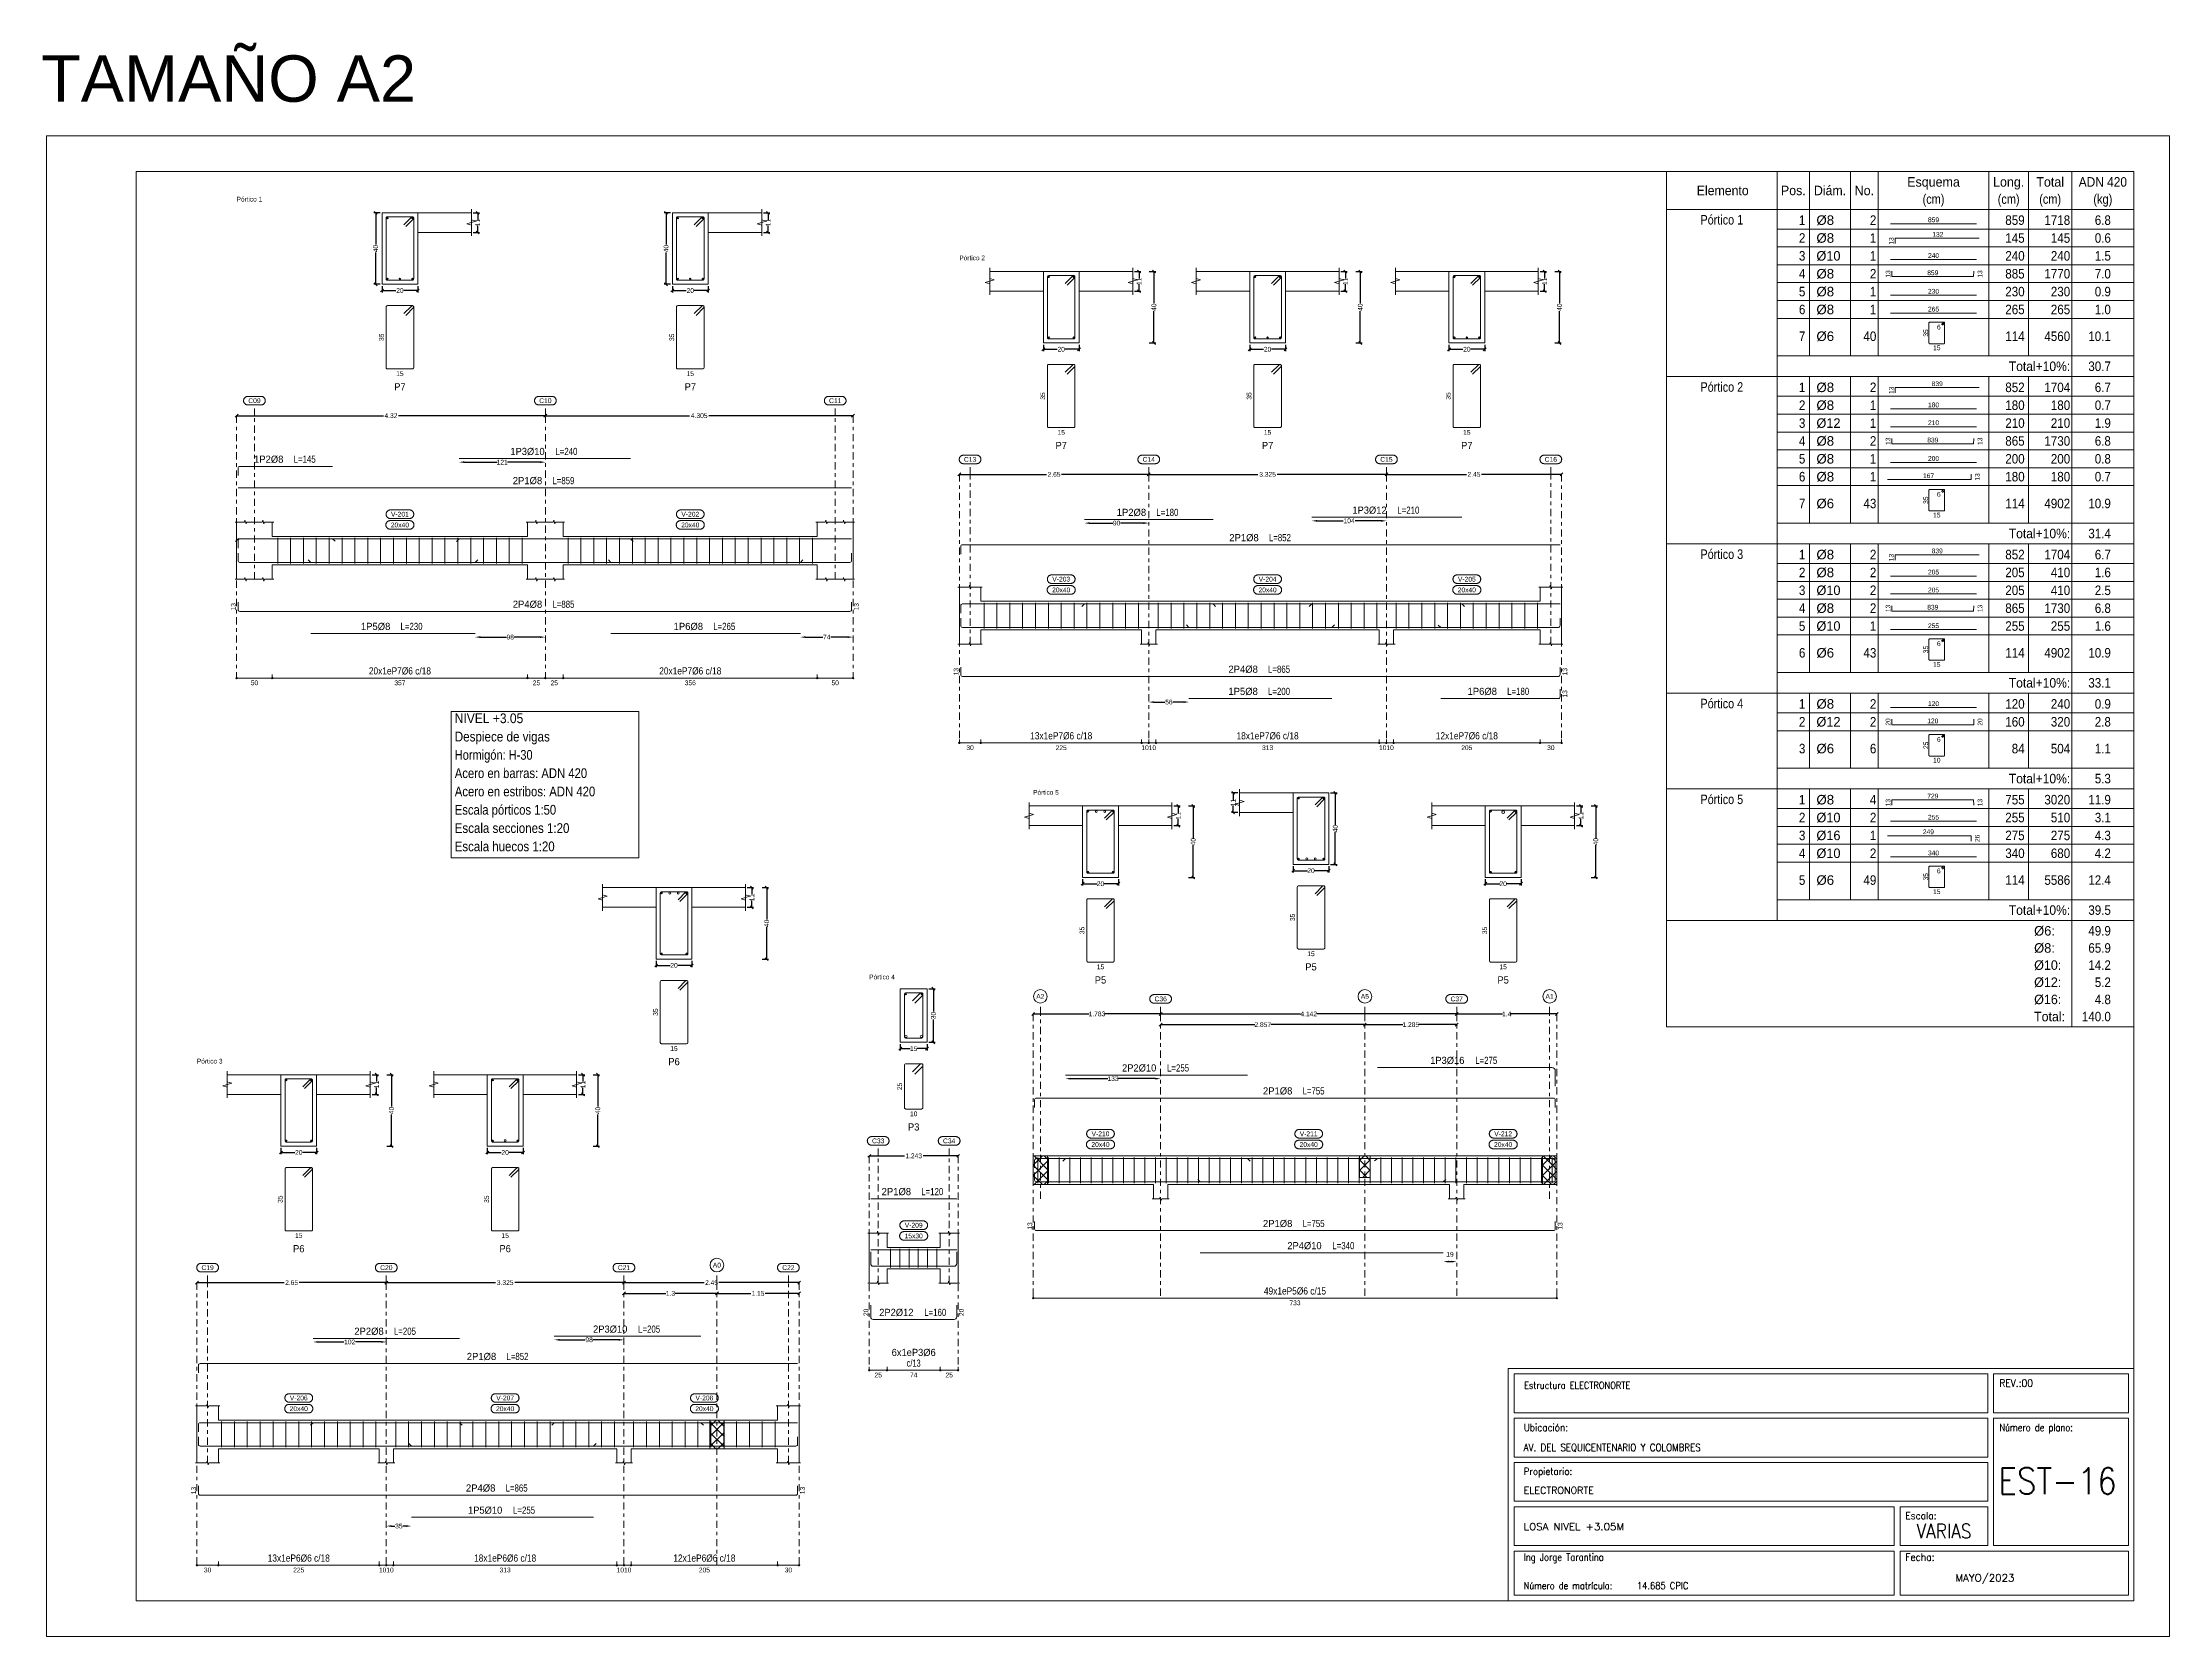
# Model space of a CAD drawing. Header units: millimetres. Extents: x 0 to 190, y -70 to 53.
# Drawn here: x 65.5 to 125, y -21 to 23.6 of the extents above; entities that cross this region are included whole.
import ezdxf
from ezdxf.enums import TextEntityAlignment as Align

# ---------------------------------------------------------------- set-up
doc = ezdxf.new("R2010")
doc.units = ezdxf.units.MM
doc.linetypes.add('CYPE_RAYAPUNTO', pattern=[0.4125, 0.2025, -0.105, 0, -0.105])
for name, color, linetype, lineweight in [('ALZ_ARM_LONG_ARM_TEXTOS', 3, 'Continuous', 9), ('ALZ_ARM_LONG_TXT_LONG', 3, 'Continuous', 9), ('ALZ_ARM_TRANS_TXT_EST', 3, 'Continuous', 9), ('ALZ_CONT_NUDOS', 122, 'Continuous', 9), ('ALZ_CONT_VIG_HORMIGON', 2, 'Continuous', 9), ('ALZ_COT_COT_ANCLAJES', 3, 'Continuous', 0), ('ALZ_COT_COT_ARM', 3, 'Continuous', 0), ('ALZ_COT_COT_EST', 3, 'Continuous', 0), ('ALZ_COT_COT_LIN_APOYOS', 2, 'CYPE_RAYAPUNTO', 0), ('ALZ_COT_LONGITUD_PROYECTADA', 122, 'Continuous', 0), ('ALZ_COT_TEXTOS_ESTRIBOS', 122, 'Continuous', 0), ('ALZ_REF_COT_LIN_AUX_COTA', 2, 'CYPE_RAYAPUNTO', 9), ('ALZ_REF_REF_NOMBRE', 3, 'Continuous', 9), ('ALZ_REF_REF_REFERENCIA', 3, 'Continuous', 9), ('ALZ_REF_REFERENCIA_PORTICO', 3, 'Continuous', 9), ('ALZ_REF_TEXTO_REF_NOMBRE', 3, 'Continuous', 9), ('ALZ_REF_TEXTO_REF_REFERENCIA', 3, 'Continuous', 9), ('ARM_LONGITUDINAL_Ø10', 103, 'Continuous', 9), ('ARM_LONGITUDINAL_Ø12', 171, 'Continuous', 9), ('ARM_LONGITUDINAL_Ø16', 212, 'Continuous', 9), ('ARM_LONGITUDINAL_Ø8', 32, 'Continuous', 9), ('ARM_TRANSVERSAL_Ø6', 151, 'Continuous', 9), ('CIM_REFEREN', 2, 'Continuous', 0), ('CYPE', 7, 'Continuous', 0), ('DESPIECES_TABLA', 7, 'Continuous', 9), ('RECUAD_LIMITES', 2, 'Continuous', 0), ('RECUAD_MARCO', 1, 'Continuous', 20), ('SEC_CONT_FORJADOS_SECCION', 8, 'Continuous', 9), ('SEC_CONT_VIG_HORMIGON_SECCION', 2, 'Continuous', 9), ('SEC_COTAS_SEC_DIM_VIGA', 122, 'Continuous', 0), ('SEC_COTAS_TEXTOS_DESPIECE_ESTRIBADO', 122, 'Continuous', 0), ('SEC_REF_TXT_POSICIONES_ARM_ESTRIBOS', 1, 'Continuous', 9), ('TAB_COM_LINEAS', 1, 'Continuous', 9), ('TAB_COM_TEXTOS', 1, 'Continuous', 9), ('TABLAS', 1, 'Continuous', 9), ('TEXTO_TABLAS', 1, 'Continuous', 0), ('TEXTOS_COTAS_DESPIECES_TABLA', 1, 'Continuous', 0)]:
    doc.layers.add(name, color=color, linetype=linetype, lineweight=lineweight)
doc.styles.add('CYPETXT', font='romans__.ttf', dxfattribs={"height": 0.2})
doc.styles.add('CYPETXT_0.2_romans', font='arial.ttf', dxfattribs={"height": 0.133333})
doc.styles.add('CYPETXT_romans', font='arial.ttf', dxfattribs={"height": 0.2})
doc.dimstyles.new('cype_arrow', dxfattribs={"dimtxt": 0.18, "dimasz": 0.15, "dimexe": 0.05, "dimexo": 0.05, "dimgap": 0, "dimtad": 0, "dimdec": 4, "dimzin": 0, "dimdsep": 46, "dimtxsty": 'CYPETXT_0.2_romans', "dimcen": 0.09, "dimadec": 0, "dimazin": 0, "dimtfac": 1, "dimtdec": 4, "dimtofl": 0, "dimtmove": 2, "dimatfit": 3, "dimfxl": 1, "dimtolj": 1, "dimtzin": 0, "dimarcsym": 0})
doc.dimstyles.new('cype_oblique', dxfattribs={"dimtxt": 0.18, "dimasz": 0.18, "dimexe": 0.05, "dimexo": 0.05, "dimgap": 0, "dimtad": 0, "dimdec": 4, "dimzin": 0, "dimdsep": 46, "dimtxsty": 'CYPETXT_0.2_romans', "dimblk": 'OBLIQUE', "dimtsz": 0.04, "dimcen": 0.09, "dimadec": 0, "dimazin": 0, "dimtfac": 1, "dimtdec": 4, "dimtofl": 0, "dimtmove": 2, "dimatfit": 3, "dimfxl": 1, "dimtolj": 1, "dimtzin": 0, "dimarcsym": 0})

msp = doc.modelspace()

# ---------------------------------------------------------------- texts
at = {"layer": 'ALZ_ARM_LONG_ARM_TEXTOS', "style": 'CYPETXT_romans'}
for s, width, p in [('1P2%%c8', 0.947337, (71.84881, 11.8127)), ('1P3%%c10', 0.935124, (79.08992, 12.03013)), ('2P1%%c8', 0.947337, (79.08988, 11.2127)), ('1P2%%c8', 0.947337, (95.98949, 10.3244)), ('1P3%%c12', 0.935124, (102.64987, 10.38673)), ('2P1%%c8', 0.947337, (99.13845, 9.61715)), ('2P4%%c8', 0.947337, (79.08988, 7.7527)), ('1P5%%c8', 0.947337, (74.83992, 7.1327)), ('1P6%%c8', 0.947337, (83.58992, 7.1327)), ('2P4%%c8', 0.947337, (99.11445, 5.93463)), ('1P5%%c8', 0.947337, (99.11449, 5.31461)), ('1P6%%c8', 0.947337, (105.80552, 5.31463)), ('2P2%%c10', 0.935124, (96.20565, -5.22471)), ('1P3%%c16', 0.935124, (104.82768, -5.01271)), ('2P1%%c8', 0.947337, (100.08061, -5.8677)), ('2P1%%c8', 0.947337, (89.41102, -8.68597)), ('2P1%%c8', 0.947337, (100.08061, -9.57884)), ('2P4%%c10', 0.935124, (100.83065, -10.19884)), ('2P2%%c12', 0.935124, (89.41102, -12.06597)), ('2P2%%c8', 0.947337, (74.65463, -12.59407)), ('2P3%%c10', 0.935124, (81.40463, -12.53388)), ('2P1%%c8', 0.947337, (77.80359, -13.29871)), ('2P4%%c8', 0.947337, (77.77959, -16.98123)), ('1P5%%c10', 0.935124, (77.90463, -17.60123))]:
    msp.add_text(s, height=0.2, dxfattribs=dict(at, width=width)).set_placement(p, align=Align.CENTER)
at = {"layer": 'ALZ_ARM_LONG_TXT_LONG', "style": 'CYPETXT_romans', "width": 0.785606}
for s, p in [(' L=145', (72.82331, 11.8127)), (' L=240', (80.14842, 12.03013)), (' L=859', (80.06438, 11.2127)), (' L=180', (96.96399, 10.3244)), (' L=210', (103.70837, 10.38673)), (' L=852', (100.11295, 9.61715)), (' L=885', (80.06438, 7.7527)), (' L=230', (75.81442, 7.1327)), (' L=265', (84.56442, 7.1327)), (' L=865', (100.08895, 5.93463)), (' L=200', (100.08899, 5.31461)), (' L=180', (106.78002, 5.31463)), (' L=255', (97.26415, -5.22471)), (' L=275', (105.88618, -5.01271)), (' L=755', (101.05511, -5.8677)), (' L=120', (90.38552, -8.68597)), (' L=755', (101.05511, -9.57884)), (' L=340', (101.88915, -10.19884)), (' L=160', (90.46952, -12.06597)), (' L=205', (75.62913, -12.59407)), (' L=205', (82.46313, -12.53388)), (' L=852', (78.77809, -13.29871)), (' L=865', (78.75409, -16.98123)), (' L=255', (78.96313, -17.60123))]:
    msp.add_text(s, height=0.2, dxfattribs=at).set_placement(p, align=Align.CENTER)
at = {"layer": 'ALZ_ARM_TRANS_TXT_EST', "style": 'CYPETXT_romans'}
for s, width, p in [('20x1eP7%%c6 c/18', 0.835132, (75.51981, 5.88721)), ('20x1eP7%%c6 c/18', 0.835132, (83.64488, 5.88721)), ('13x1eP7%%c6 c/18', 0.835132, (94.02438, 4.07159)), ('18x1eP7%%c6 c/18', 0.835132, (99.79945, 4.07159)), ('12x1eP7%%c6 c/18', 0.835132, (105.37452, 4.07159)), ('49x1eP5%%c6 c/15', 0.835132, (100.56561, -11.46646)), ('6x1eP3%%c6', 0.934297, (89.89602, -13.18597)), ('c/13', 0.739875, (89.89602, -13.48597)), ('13x1eP6%%c6 c/18', 0.835132, (72.68952, -18.94243)), ('18x1eP6%%c6 c/18', 0.835132, (78.46459, -18.94243)), ('12x1eP6%%c6 c/18', 0.835132, (84.03966, -18.94243))]:
    msp.add_text(s, height=0.2, dxfattribs=dict(at, width=width)).set_placement(p, align=Align.CENTER)
at = {"layer": 'ALZ_COT_COT_ANCLAJES', "style": 'CYPETXT_romans', "width": 0.872274}
for s, p in [('13', (70.92314, 7.7827)), ('13', (91.14771, 5.96463)), ('13', (93.21388, -9.54884)), ('20', (88.62635, -11.96597)), ('13', (69.81285, -16.95123))]:
    msp.add_text(s, height=0.133333, rotation=90, dxfattribs=at).set_placement(p, align=Align.CENTER)
for s, p in [('13', (88.22661, 7.7827)), ('13', (108.05119, 5.96463)), ('13', (108.05119, 5.34463)), ('13', (107.91735, -9.54884)), ('20', (91.16569, -11.96597)), ('13', (86.71633, -16.95123))]:
    msp.add_text(s, height=0.133333, rotation=90, dxfattribs=at).set_placement(p, align=Align.TOP_CENTER)
at = {"layer": 'ALZ_COT_TEXTOS_ESTRIBOS', "style": 'CYPETXT_romans', "width": 0.872274}
for s, p in [('50', (71.44981, 5.72055)), ('357', (75.51981, 5.72055)), ('25', (79.33981, 5.72055)), ('25', (79.83981, 5.72055)), ('356', (83.64488, 5.72055)), ('50', (87.69994, 5.72055)), ('30', (91.47438, 3.90492)), ('225', (94.02438, 3.90492)), ('313', (99.79945, 3.90492)), ('205', (105.37452, 3.90492)), ('30', (107.72452, 3.90492)), ('733', (100.56561, -11.63313)), ('25', (88.90302, -13.65264)), ('74', (89.89602, -13.65264)), ('25', (90.88902, -13.65264)), ('30', (70.13952, -19.10909)), ('225', (72.68952, -19.10909)), ('313', (78.46459, -19.10909)), ('205', (84.03966, -19.10909)), ('30', (86.38966, -19.10909))]:
    msp.add_text(s, height=0.133333, dxfattribs=at).set_placement(p, align=Align.TOP_CENTER)
for p in [(96.47438, 3.90492), (103.12452, 3.90492), (75.13952, -19.10909), (81.78966, -19.10909)]:
    msp.add_text('10', height=0.133333, dxfattribs=at).set_placement(p, align=Align.TOP_RIGHT)
for p in [(96.47438, 3.90492), (103.12452, 3.90492), (75.13952, -19.10909), (81.78966, -19.10909)]:
    msp.add_text('10', height=0.133333, dxfattribs=at).set_placement(p, align=Align.TOP_LEFT)
at = {"layer": 'ALZ_REF_REFERENCIA_PORTICO', "style": 'CYPETXT_romans', "width": 0.813476}
for s, p in [('Pórtico 1', (70.94981, 19.18947)), ('Pórtico 2', (91.17438, 17.54607)), ('Pórtico 5', (93.24054, 2.58708)), ('Pórtico 4', (88.65302, -2.57864)), ('Pórtico 3', (69.83952, -4.9341))]:
    msp.add_text(s, height=0.133333, dxfattribs=at).set_placement(p, align=Align.MIDDLE_LEFT)
at = {"layer": 'ALZ_REF_TEXTO_REF_NOMBRE', "style": 'CYPETXT_romans'}
for s, width, p in [('20x40', 0.876123, (75.51981, 10.0727)), ('V-201', 0.803518, (75.51981, 10.3727)), ('20x40', 0.876123, (83.64488, 10.0727)), ('V-202', 0.803518, (83.64488, 10.3727)), ('V-203', 0.803518, (94.02438, 8.55463)), ('V-204', 0.803518, (99.79945, 8.55463)), ('V-205', 0.803518, (105.37452, 8.55463)), ('20x40', 0.876123, (94.02438, 8.25463)), ('20x40', 0.876123, (99.79945, 8.25463)), ('20x40', 0.876123, (105.37452, 8.25463)), ('V-210', 0.803518, (95.12377, -6.9677)), ('V-211', 0.803518, (100.94884, -6.9677)), ('V-212', 0.803518, (106.39068, -6.9677)), ('20x40', 0.876123, (95.12377, -7.2677)), ('20x40', 0.876123, (100.94884, -7.2677)), ('20x40', 0.876123, (106.39068, -7.2677)), ('V-209', 0.803518, (89.89602, -9.52597)), ('15x30', 0.876123, (89.89602, -9.82597)), ('20x40', 0.876123, (72.68952, -14.66123)), ('V-206', 0.803518, (72.68952, -14.36123)), ('20x40', 0.876123, (78.46459, -14.66123)), ('V-207', 0.803518, (78.46459, -14.36123)), ('20x40', 0.876123, (84.03966, -14.66123)), ('V-208', 0.803518, (84.03966, -14.36123))]:
    msp.add_text(s, height=0.133333, dxfattribs=dict(at, width=width)).set_placement(p, align=Align.MIDDLE_CENTER)
at = {"layer": 'ALZ_REF_TEXTO_REF_REFERENCIA', "style": 'CYPETXT_romans'}
for s, width, p in [('C09', 0.8832, (71.44981, 13.55013)), ('C10', 0.8832, (79.58981, 13.55013)), ('C11', 0.8832, (87.69994, 13.55013)), ('C13', 0.8832, (91.47438, 11.90673)), ('C14', 0.8832, (96.47438, 11.90673)), ('C15', 0.8832, (103.12452, 11.90673)), ('C16', 0.8832, (107.72452, 11.90673)), ('A2', 1.007096, (93.44054, -3.12248)), ('C36', 0.8832, (96.80701, -3.19271)), ('A5', 1.007096, (102.52155, -3.12248)), ('C37', 0.8832, (105.09068, -3.19271)), ('A1', 1.007096, (107.69068, -3.12248)), ('C33', 0.8832, (88.90302, -7.16597)), ('C34', 0.8832, (90.88902, -7.16597)), ('C19', 0.8832, (70.13952, -10.71388)), ('C20', 0.8832, (75.13952, -10.71388)), ('C21', 0.8832, (81.78966, -10.71388)), ('A0', 1.007096, (84.38966, -10.64366)), ('C22', 0.8832, (86.38966, -10.71388))]:
    msp.add_text(s, height=0.133333, dxfattribs=dict(at, width=width)).set_placement(p, align=Align.MIDDLE_CENTER)
at = {"layer": 'CIM_REFEREN', "insert": (65.47896, 23.21503), "char_height": 1.3, "attachment_point": 1, "style": 'CYPETXT_romans'}
msp.add_mtext_dynamic_manual_height_columns('TAMAÑO A2', width=10.890341, gutter_width=12.5, heights=[0], dxfattribs=at)
at = {"layer": 'CYPE', "color": 5, "style": 'CYPETXT'}
for s, width, p in [('Estructura ELECTRONORTE', 0.842437, (106.97523, -14.10657)), ('AV. DEL SEQUICENTENARIO Y COLOMBRES', 0.887423, (106.96523, -15.84657)), ('ELECTRONORTE', 0.974409, (106.96523, -17.04657)), ('LOSA NIVEL +3.05M', 1.047361, (106.96523, -18.06095)), ('Ing Jorge Tarantino', 0.851105, (106.96523, -18.91657)), ('14.685 CPIC', 0.851936, (110.13523, -19.71657)), ('MAYO/2023', 1.047361, (119.04523, -19.49657))]:
    msp.add_text(s, height=0.2, dxfattribs=dict(at, width=width)).set_placement(p)
at = {"layer": 'CYPE', "color": 4, "style": 'CYPETXT'}
for s, width, p in [('REV.:00', 0.927655, (120.27523, -14.04657)), ('Ubicación:', 0.90604, (106.96523, -15.28657)), ('Número de plano:', 0.844847, (120.27523, -15.28657)), ('Propietario:', 0.885908, (106.96523, -16.51657)), ('Escala:', 0.925891, (117.64523, -17.75657)), ('Fecha:', 0.933698, (117.64523, -18.91657)), ('Número de matrícula:', 0.83516, (106.96523, -19.71657))]:
    msp.add_text(s, height=0.2, dxfattribs=dict(at, width=width)).set_placement(p)
at = {"layer": 'CYPE', "color": 5, "style": 'CYPETXT'}
for s, height, width, p in [('EST-16', 0.733333, 0.872274, (121.90523, -17.04991)), ('VARIAS', 0.4, 0.869965, (118.72523, -18.28657))]:
    msp.add_text(s, height=height, dxfattribs=dict(at, width=width)).set_placement(p, align=Align.CENTER)
at = {"layer": 'SEC_COTAS_TEXTOS_DESPIECE_ESTRIBADO', "style": 'CYPETXT_romans', "width": 0.872274}
for s, p in [('35', (75.06814, 15.32513)), ('35', (83.19321, 15.32513)), ('35', (93.57271, 13.68173)), ('35', (99.34778, 13.68173)), ('35', (104.92285, 13.68173)), ('35', (100.56261, -0.91126)), ('35', (94.67211, -1.27726)), ('35', (105.93901, -1.27726)), ('35', (82.73799, -3.5631)), ('25', (89.56935, -5.64097)), ('35', (72.23785, -8.79843)), ('35', (78.01292, -8.79843))]:
    msp.add_text(s, height=0.133333, rotation=90, dxfattribs=at).set_placement(p, align=Align.CENTER)
for s, p in [('15', (75.51981, 14.37347)), ('15', (83.64488, 14.37347)), ('15', (94.02438, 12.73007)), ('15', (99.79945, 12.73007)), ('15', (105.37452, 12.73007)), ('15', (95.12377, -2.22892)), ('15', (101.01428, -1.86292)), ('15', (106.39068, -2.22892)), ('15', (83.18966, -4.51476)), ('10', (89.89602, -6.34264)), ('15', (72.68952, -9.7501)), ('15', (78.46459, -9.7501))]:
    msp.add_text(s, height=0.133333, dxfattribs=at).set_placement(p, align=Align.TOP_CENTER)
at = {"layer": 'SEC_REF_TXT_POSICIONES_ARM_ESTRIBOS', "style": 'CYPETXT_romans', "width": 0.935124}
for s, p in [('P7', (75.51981, 13.94013)), ('P7', (83.64488, 13.94013)), ('P7', (94.02438, 12.29673)), ('P7', (99.79945, 12.29673)), ('P7', (105.37452, 12.29673)), ('P5', (101.01428, -2.29626)), ('P5', (95.12377, -2.66226)), ('P5', (106.39068, -2.66226)), ('P6', (83.18966, -4.9481)), ('P3', (89.89602, -6.77597)), ('P6', (72.68952, -10.18343)), ('P6', (78.46459, -10.18343))]:
    msp.add_text(s, height=0.2, dxfattribs=at).set_placement(p, align=Align.MIDDLE_CENTER)
at = {"layer": 'TAB_COM_LINEAS', "style": 'CYPETXT_romans'}
for s, width, p in [('NIVEL +3.05', 0.880937, (77.05462, 4.5249)), ('Despiece de vigas', 0.852948, (77.05462, 4.01267)), ('Hormigón: H-30', 0.808194, (77.05462, 3.50043)), ('Acero en barras: ADN 420', 0.827218, (77.05462, 2.9882)), ('Acero en estribos: ADN 420', 0.830636, (77.05462, 2.47597)), ('Escala pórticos 1:50', 0.824952, (77.05462, 1.96373)), ('Escala huecos 1:20', 0.838794, (77.05462, 0.93927)), ('Escala secciones 1:20', 0.844437, (77.05462, 1.4515))]:
    msp.add_text(s, height=0.2733333, dxfattribs=dict(at, width=width)).set_placement(p)
at = {"layer": 'TEXTO_TABLAS', "style": 'CYPETXT_romans'}
for s, width, p in [('Esquema', 0.93681, (118.43323, 19.67343)), ('Long.', 0.9375, (120.53523, 19.67343)), ('Total', 0.935673, (121.69723, 19.67343)), ('ADN 420', 0.893197, (123.17123, 19.67343)), ('Elemento', 0.923378, (112.53423, 19.43343)), ('Pos.', 0.930268, (114.51123, 19.43343)), ('Diám.', 0.924488, (115.53723, 19.43343)), ('No.', 0.948905, (116.49723, 19.43343)), ('(cm)', 0.819001, (118.43323, 19.19343)), ('(cm)', 0.819001, (120.53523, 19.19343)), ('(cm)', 0.819001, (121.69723, 19.19343)), ('(kg)', 0.827954, (123.17123, 19.19343)), ('Pórtico 1', 0.813476, (112.50923, 18.61343)), ('Pórtico 2', 0.813476, (112.50923, 13.93343)), ('Pórtico 3', 0.813476, (112.50923, 9.25343)), ('Pórtico 4', 0.813476, (112.50923, 5.07343)), ('Pórtico 5', 0.813476, (112.50923, 2.39343))]:
    msp.add_text(s, height=0.266667, dxfattribs=dict(at, width=width)).set_placement(p, align=Align.MIDDLE_CENTER)
for s, height, width, p in [('1', 0.26667, 0.872274, (114.84723, 18.60343)), ('2', 0.26667, 0.872274, (116.83323, 18.60343)), ('859', 0.266667, 0.872274, (120.98323, 18.60343)), ('1718', 0.266667, 0.872274, (122.25723, 18.60343)), ('6.8', 0.266667, 0.868127, (123.39523, 18.60343)), ('2', 0.26667, 0.872274, (114.84723, 18.10343)), ('1', 0.26667, 0.872274, (116.83323, 18.10343)), ('145', 0.266667, 0.872274, (120.98323, 18.10343)), ('145', 0.266667, 0.872274, (122.25723, 18.10343)), ('0.6', 0.266667, 0.868127, (123.39523, 18.10343)), ('3', 0.26667, 0.872274, (114.84723, 17.60343)), ('1', 0.26667, 0.872274, (116.83323, 17.60343)), ('240', 0.266667, 0.872274, (120.98323, 17.60343)), ('240', 0.266667, 0.872274, (122.25723, 17.60343)), ('1.5', 0.266667, 0.868127, (123.39523, 17.60343)), ('4', 0.26667, 0.872274, (114.84723, 17.10343)), ('5', 0.26667, 0.872274, (114.84723, 16.60343)), ('2', 0.26667, 0.872274, (116.83323, 17.10343)), ('1', 0.26667, 0.872274, (116.83323, 16.60343)), ('885', 0.266667, 0.872274, (120.98323, 17.10343)), ('230', 0.266667, 0.872274, (120.98323, 16.60343)), ('1770', 0.266667, 0.872274, (122.25723, 17.10343)), ('230', 0.266667, 0.872274, (122.25723, 16.60343)), ('0.9', 0.266667, 0.868127, (123.39523, 16.60343)), ('7.0', 0.266667, 0.868127, (123.39523, 17.10343)), ('6', 0.26667, 0.872274, (114.84723, 16.10343)), ('1', 0.26667, 0.872274, (116.83323, 16.10343)), ('265', 0.266667, 0.872274, (120.98323, 16.10343)), ('265', 0.266667, 0.872274, (122.25723, 16.10343)), ('1.0', 0.266667, 0.868127, (123.39523, 16.10343)), ('7', 0.26667, 0.872274, (114.84723, 15.35343)), ('40', 0.266667, 0.872274, (116.83323, 15.35343)), ('114', 0.266667, 0.872274, (120.98323, 15.35343)), ('4560', 0.266667, 0.872274, (122.25723, 15.35343)), ('10.1', 0.266667, 0.869308, (123.39523, 15.35343)), ('Total+10%:', 0.266667, 0.906671, (122.25723, 14.51343)), ('30.7', 0.266667, 0.869308, (123.39523, 14.51343)), ('1', 0.26667, 0.872274, (114.84723, 13.92343)), ('2', 0.26667, 0.872274, (116.83323, 13.92343)), ('852', 0.266667, 0.872274, (120.98323, 13.92343)), ('1704', 0.266667, 0.872274, (122.25723, 13.92343)), ('6.7', 0.266667, 0.868127, (123.39523, 13.92343)), ('2', 0.26667, 0.872274, (114.84723, 13.42343)), ('1', 0.26667, 0.872274, (116.83323, 13.42343)), ('180', 0.266667, 0.872274, (120.98323, 13.42343)), ('180', 0.266667, 0.872274, (122.25723, 13.42343)), ('0.7', 0.266667, 0.868127, (123.39523, 13.42343)), ('4', 0.26667, 0.872274, (114.84723, 12.42343)), ('3', 0.26667, 0.872274, (114.84723, 12.92343)), ('2', 0.26667, 0.872274, (116.83323, 12.42343)), ('1', 0.26667, 0.872274, (116.83323, 12.92343)), ('865', 0.266667, 0.872274, (120.98323, 12.42343)), ('210', 0.266667, 0.872274, (120.98323, 12.92343)), ('1730', 0.266667, 0.872274, (122.25723, 12.42343)), ('210', 0.266667, 0.872274, (122.25723, 12.92343)), ('6.8', 0.266667, 0.868127, (123.39523, 12.42343)), ('1.9', 0.266667, 0.868127, (123.39523, 12.92343)), ('5', 0.26667, 0.872274, (114.84723, 11.92343)), ('1', 0.26667, 0.872274, (116.83323, 11.92343)), ('200', 0.266667, 0.872274, (120.98323, 11.92343)), ('200', 0.266667, 0.872274, (122.25723, 11.92343)), ('0.8', 0.266667, 0.868127, (123.39523, 11.92343)), ('6', 0.26667, 0.872274, (114.84723, 11.42343)), ('1', 0.26667, 0.872274, (116.83323, 11.42343)), ('180', 0.266667, 0.872274, (120.98323, 11.42343)), ('180', 0.266667, 0.872274, (122.25723, 11.42343)), ('0.7', 0.266667, 0.868127, (123.39523, 11.42343)), ('7', 0.26667, 0.872274, (114.84723, 10.67343)), ('43', 0.266667, 0.872274, (116.83323, 10.67343)), ('114', 0.266667, 0.872274, (120.98323, 10.67343)), ('4902', 0.266667, 0.872274, (122.25723, 10.67343)), ('10.9', 0.266667, 0.869308, (123.39523, 10.67343)), ('Total+10%:', 0.266667, 0.906671, (122.25723, 9.83343)), ('31.4', 0.266667, 0.869308, (123.39523, 9.83343)), ('1', 0.26667, 0.872274, (114.84723, 9.24343)), ('2', 0.26667, 0.872274, (116.83323, 9.24343)), ('852', 0.266667, 0.872274, (120.98323, 9.24343)), ('1704', 0.266667, 0.872274, (122.25723, 9.24343)), ('6.7', 0.266667, 0.868127, (123.39523, 9.24343)), ('3', 0.26667, 0.872274, (114.84723, 8.24343)), ('2', 0.26667, 0.872274, (114.84723, 8.74343)), ('2', 0.26667, 0.872274, (116.83323, 8.74343)), ('2', 0.26667, 0.872274, (116.83323, 8.24343)), ('205', 0.266667, 0.872274, (120.98323, 8.74343)), ('205', 0.266667, 0.872274, (120.98323, 8.24343)), ('410', 0.266667, 0.872274, (122.25723, 8.74343)), ('410', 0.266667, 0.872274, (122.25723, 8.24343)), ('2.5', 0.266667, 0.868127, (123.39523, 8.24343)), ('1.6', 0.266667, 0.868127, (123.39523, 8.74343)), ('4', 0.26667, 0.872274, (114.84723, 7.74343)), ('2', 0.26667, 0.872274, (116.83323, 7.74343)), ('865', 0.266667, 0.872274, (120.98323, 7.74343)), ('1730', 0.266667, 0.872274, (122.25723, 7.74343)), ('6.8', 0.266667, 0.868127, (123.39523, 7.74343)), ('5', 0.26667, 0.872274, (114.84723, 7.24343)), ('1', 0.26667, 0.872274, (116.83323, 7.24343)), ('255', 0.266667, 0.872274, (120.98323, 7.24343)), ('255', 0.266667, 0.872274, (122.25723, 7.24343)), ('1.6', 0.266667, 0.868127, (123.39523, 7.24343)), ('6', 0.26667, 0.872274, (114.84723, 6.49343)), ('43', 0.266667, 0.872274, (116.83323, 6.49343)), ('114', 0.266667, 0.872274, (120.98323, 6.49343)), ('4902', 0.266667, 0.872274, (122.25723, 6.49343)), ('10.9', 0.266667, 0.869308, (123.39523, 6.49343)), ('Total+10%:', 0.266667, 0.906671, (122.25723, 5.65343)), ('33.1', 0.266667, 0.869308, (123.39523, 5.65343)), ('1', 0.26667, 0.872274, (114.84723, 5.06343)), ('2', 0.26667, 0.872274, (116.83323, 5.06343)), ('120', 0.266667, 0.872274, (120.98323, 5.06343)), ('240', 0.266667, 0.872274, (122.25723, 5.06343)), ('0.9', 0.266667, 0.868127, (123.39523, 5.06343)), ('2', 0.26667, 0.872274, (114.84723, 4.56343)), ('2', 0.26667, 0.872274, (116.83323, 4.56343)), ('160', 0.266667, 0.872274, (120.98323, 4.56343)), ('320', 0.266667, 0.872274, (122.25723, 4.56343)), ('2.8', 0.266667, 0.868127, (123.39523, 4.56343)), ('3', 0.26667, 0.872274, (114.84723, 3.81343)), ('6', 0.26667, 0.872274, (116.83323, 3.81343)), ('84', 0.266667, 0.872274, (120.98323, 3.81343)), ('504', 0.266667, 0.872274, (122.25723, 3.81343)), ('1.1', 0.266667, 0.868127, (123.39523, 3.81343)), ('Total+10%:', 0.266667, 0.906671, (122.25723, 2.97343)), ('5.3', 0.266667, 0.868127, (123.39523, 2.97343)), ('1', 0.26667, 0.872274, (114.84723, 2.38343)), ('4', 0.26667, 0.872274, (116.83323, 2.38343)), ('755', 0.266667, 0.872274, (120.98323, 2.38343)), ('3020', 0.266667, 0.872274, (122.25723, 2.38343)), ('11.9', 0.266667, 0.869308, (123.39523, 2.38343)), ('2', 0.26667, 0.872274, (114.84723, 1.88343)), ('2', 0.26667, 0.872274, (116.83323, 1.88343)), ('255', 0.266667, 0.872274, (120.98323, 1.88343)), ('510', 0.266667, 0.872274, (122.25723, 1.88343)), ('3.1', 0.266667, 0.868127, (123.39523, 1.88343)), ('3', 0.26667, 0.872274, (114.84723, 1.38343)), ('1', 0.26667, 0.872274, (116.83323, 1.38343)), ('275', 0.266667, 0.872274, (120.98323, 1.38343)), ('275', 0.266667, 0.872274, (122.25723, 1.38343)), ('4.3', 0.266667, 0.868127, (123.39523, 1.38343)), ('4', 0.26667, 0.872274, (114.84723, 0.88343)), ('2', 0.26667, 0.872274, (116.83323, 0.88343)), ('340', 0.266667, 0.872274, (120.98323, 0.88343)), ('680', 0.266667, 0.872274, (122.25723, 0.88343)), ('4.2', 0.266667, 0.868127, (123.39523, 0.88343)), ('5', 0.26667, 0.872274, (114.84723, 0.13343)), ('49', 0.266667, 0.872274, (116.83323, 0.13343)), ('114', 0.266667, 0.872274, (120.98323, 0.13343)), ('5586', 0.266667, 0.872274, (122.25723, 0.13343)), ('12.4', 0.266667, 0.869308, (123.39523, 0.13343)), ('Total+10%:', 0.266667, 0.906671, (122.25723, -0.70657)), ('39.5', 0.266667, 0.869308, (123.39523, -0.70657)), ('49.9', 0.266667, 0.869308, (123.39523, -1.28657)), ('65.9', 0.266667, 0.869308, (123.39523, -1.76657)), ('14.2', 0.266667, 0.869308, (123.39523, -2.24657)), ('5.2', 0.266667, 0.868127, (123.39523, -2.72657)), ('140.0', 0.266667, 0.869965, (123.39523, -3.68657)), ('4.8', 0.266667, 0.868127, (123.39523, -3.20657))]:
    msp.add_text(s, height=height, dxfattribs=dict(at, width=width)).set_placement(p, align=Align.MIDDLE_RIGHT)
for s, width, p in [('%%c8', 0.99505, (115.15723, 18.60343)), ('%%c8', 0.99505, (115.15723, 18.10343)), ('%%c10', 0.955414, (115.15723, 17.60343)), ('%%c8', 0.99505, (115.15723, 17.10343)), ('%%c8', 0.99505, (115.15723, 16.60343)), ('%%c8', 0.99505, (115.15723, 16.10343)), ('%%c6', 0.99505, (115.15723, 15.35343)), ('%%c8', 0.99505, (115.15723, 13.92343)), ('%%c8', 0.99505, (115.15723, 13.42343)), ('%%c12', 0.955414, (115.15723, 12.92343)), ('%%c8', 0.99505, (115.15723, 12.42343)), ('%%c8', 0.99505, (115.15723, 11.92343)), ('%%c8', 0.99505, (115.15723, 11.42343)), ('%%c6', 0.99505, (115.15723, 10.67343)), ('%%c8', 0.99505, (115.15723, 9.24343)), ('%%c10', 0.955414, (115.15723, 8.24343)), ('%%c8', 0.99505, (115.15723, 8.74343)), ('%%c8', 0.99505, (115.15723, 7.74343)), ('%%c10', 0.955414, (115.15723, 7.24343)), ('%%c6', 0.99505, (115.15723, 6.49343)), ('%%c8', 0.99505, (115.15723, 5.06343)), ('%%c12', 0.955414, (115.15723, 4.56343)), ('%%c6', 0.99505, (115.15723, 3.81343)), ('%%c8', 0.99505, (115.15723, 2.38343)), ('%%c10', 0.955414, (115.15723, 1.88343)), ('%%c16', 0.955414, (115.15723, 1.38343)), ('%%c10', 0.955414, (115.15723, 0.88343)), ('%%c6', 0.99505, (115.15723, 0.13343)), ('%%c6:', 0.966972, (121.24923, -1.28657)), ('%%c8:', 0.966972, (121.24923, -1.76657)), ('%%c10:', 0.940736, (121.24923, -2.24657)), ('%%c12:', 0.940736, (121.24923, -2.72657)), ('Total:', 0.925563, (121.24923, -3.68657)), ('%%c16:', 0.940736, (121.24923, -3.20657))]:
    msp.add_text(s, height=0.266667, dxfattribs=dict(at, width=width)).set_placement(p, align=Align.MIDDLE_LEFT)
at = {"layer": 'TEXTOS_COTAS_DESPIECES_TABLA', "style": 'CYPETXT_romans', "width": 0.872274}
for s, p in [('859', (118.43323, 18.54543)), ('132', (118.55566, 18.13804)), ('240', (118.43323, 17.54543)), ('859', (118.41323, 17.06279)), ('230', (118.43323, 16.54543)), ('265', (118.43323, 16.04543)), ('839', (118.53802, 13.95836)), ('180', (118.43323, 13.36543)), ('839', (118.41323, 12.38279)), ('210', (118.43323, 12.86543)), ('200', (118.43323, 11.86543)), ('167', (118.29524, 11.38309)), ('839', (118.53802, 9.27836)), ('205', (118.43323, 8.68543)), ('839', (118.41323, 7.70279)), ('205', (118.43323, 8.18543)), ('255', (118.43323, 7.18543)), ('120', (118.43323, 5.00543)), ('120', (118.41323, 4.5217)), ('729', (118.41323, 2.41777)), ('255', (118.43323, 1.82543)), ('249', (118.28959, 1.41799)), ('340', (118.43323, 0.82543))]:
    msp.add_text(s, height=0.133333, dxfattribs=at).set_placement(p, align=Align.CENTER)
for s, p in [('13', (117.31937, 18.02082)), ('13', (117.22689, 17.09606)), ('35', (118.28245, 15.44509)), ('13', (117.31947, 13.8405)), ('13', (117.22689, 12.41606)), ('35', (118.28245, 10.76509)), ('13', (117.31947, 9.1605)), ('13', (117.22689, 7.73606)), ('35', (118.28245, 6.58509)), ('20', (117.22618, 4.55715)), ('25', (118.28243, 3.90508)), ('13', (117.22688, 2.30108)), ('35', (118.28245, 0.22509))]:
    msp.add_text(s, height=0.133333, rotation=90, dxfattribs=at).set_placement(p, align=Align.CENTER)
for s, p in [('13', (119.66624, 17.09606)), ('13', (119.66624, 12.41606)), ('13', (119.5922, 11.41576)), ('13', (119.66624, 7.73606)), ('20', (119.66695, 4.55715)), ('13', (119.66625, 2.30108)), ('26', (119.59224, 1.30087))]:
    msp.add_text(s, height=0.133333, rotation=90, dxfattribs=at).set_placement(p, align=Align.TOP_CENTER)
for p in [(118.63277, 15.60915), (118.63277, 10.92915), (118.63277, 6.74915), (118.63273, 4.06907), (118.63277, 0.38915)]:
    msp.add_text('6', height=0.13333, dxfattribs=at).set_placement(p, align=Align.MIDDLE_RIGHT)
for s, p in [('15', (118.52474, 15.09509)), ('15', (118.52474, 10.41509)), ('15', (118.52474, 6.23509)), ('10', (118.52475, 3.5551)), ('15', (118.52474, -0.12491))]:
    msp.add_text(s, height=0.133333, dxfattribs=at).set_placement(p, align=Align.TOP_CENTER)

# ---------------------------------------------------------------- blocks, each defined once
blk = doc.blocks.new('*D400')
at = {"layer": 'Defpoints', "color": 0, "transparency": 16777216}
for p in [(75.02, 16.809), (76.02, 16.809), (76.02, 16.632)]:
    blk.add_point(p, dxfattribs=at)
at = {"layer": 'SEC_COTAS_SEC_DIM_VIGA', "color": 0, "lineweight": -2, "transparency": 16777216}
for p, q in [((74.98, 16.592), (75.06, 16.672)), ((75.02, 16.759), (75.02, 16.582)), ((75.98, 16.592), (76.06, 16.672)), ((76.02, 16.759), (76.02, 16.582)), ((75.02, 16.632), (75.409, 16.632)), ((76.02, 16.632), (75.63, 16.632))]:
    blk.add_line(p, q, dxfattribs=at)
at = {"layer": 'SEC_COTAS_SEC_DIM_VIGA', "color": 0, "transparency": 16777216, "insert": (75.52, 16.632), "char_height": 0.1333, "attachment_point": 5, "style": 'CYPETXT_0.2_romans'}
blk.add_mtext('\\A1;20', dxfattribs=at)
blk = doc.blocks.new('_OBLIQUE')
at = {"color": 0, "linetype": 'ByBlock', "lineweight": -2}
blk.add_line((-0.5, -0.5), (0.5, 0.5), dxfattribs=at)
blk = doc.blocks.new('*D401')
at = {"layer": 'Defpoints', "color": 0, "transparency": 16777216}
for p in [(74.842, 18.809), (75.02, 18.809), (75.02, 16.809)]:
    blk.add_point(p, dxfattribs=at)
at = {"layer": 'SEC_COTAS_SEC_DIM_VIGA', "color": 0, "lineweight": -2, "transparency": 16777216}
for p, q in [((74.97, 18.809), (74.792, 18.809)), ((74.882, 18.769), (74.802, 18.849)), ((74.842, 18.809), (74.842, 17.92)), ((74.842, 16.809), (74.842, 17.699)), ((74.97, 16.809), (74.792, 16.809)), ((74.882, 16.769), (74.802, 16.849))]:
    blk.add_line(p, q, dxfattribs=at)
at = {"layer": 'SEC_COTAS_SEC_DIM_VIGA', "color": 0, "transparency": 16777216, "insert": (74.842, 17.809), "char_height": 0.1333, "attachment_point": 5, "rotation": 90, "style": 'CYPETXT_0.2_romans'}
blk.add_mtext('\\A1;40', dxfattribs=at)
blk = doc.blocks.new('*D402')
at = {"layer": 'Defpoints', "color": 0, "transparency": 16777216}
for p in [(77.52, 18.809), (77.697, 18.809), (77.52, 18.259)]:
    blk.add_point(p, dxfattribs=at)
at = {"layer": 'SEC_COTAS_SEC_DIM_VIGA', "color": 0, "lineweight": -2, "transparency": 16777216}
for p, q in [((77.57, 18.809), (77.747, 18.809)), ((77.737, 18.769), (77.657, 18.849)), ((77.697, 18.809), (77.697, 18.615)), ((77.697, 18.259), (77.697, 18.453)), ((77.57, 18.259), (77.747, 18.259)), ((77.737, 18.219), (77.657, 18.299))]:
    blk.add_line(p, q, dxfattribs=at)
at = {"layer": 'SEC_COTAS_SEC_DIM_VIGA', "color": 0, "transparency": 16777216, "insert": (77.697, 18.534), "char_height": 0.1333, "attachment_point": 5, "rotation": 90, "style": 'CYPETXT_0.2_romans'}
blk.add_mtext('\\A1;11', dxfattribs=at)
blk = doc.blocks.new('*D403')
at = {"layer": 'Defpoints', "color": 0, "transparency": 16777216}
for p in [(83.145, 16.809), (84.145, 16.809), (84.145, 16.632)]:
    blk.add_point(p, dxfattribs=at)
at = {"layer": 'SEC_COTAS_SEC_DIM_VIGA', "color": 0, "lineweight": -2, "transparency": 16777216}
for p, q in [((83.105, 16.592), (83.185, 16.672)), ((83.145, 16.759), (83.145, 16.582)), ((84.105, 16.592), (84.185, 16.672)), ((84.145, 16.759), (84.145, 16.582)), ((83.145, 16.632), (83.534, 16.632)), ((84.145, 16.632), (83.755, 16.632))]:
    blk.add_line(p, q, dxfattribs=at)
at = {"layer": 'SEC_COTAS_SEC_DIM_VIGA', "color": 0, "transparency": 16777216, "insert": (83.645, 16.632), "char_height": 0.1333, "attachment_point": 5, "style": 'CYPETXT_0.2_romans'}
blk.add_mtext('\\A1;20', dxfattribs=at)
blk = doc.blocks.new('*D404')
at = {"layer": 'Defpoints', "color": 0, "transparency": 16777216}
for p in [(82.968, 18.809), (83.145, 18.809), (83.145, 16.809)]:
    blk.add_point(p, dxfattribs=at)
at = {"layer": 'SEC_COTAS_SEC_DIM_VIGA', "color": 0, "lineweight": -2, "transparency": 16777216}
for p, q in [((83.095, 18.809), (82.918, 18.809)), ((83.008, 18.769), (82.928, 18.849)), ((82.968, 18.809), (82.968, 17.92)), ((82.968, 16.809), (82.968, 17.699)), ((83.095, 16.809), (82.918, 16.809)), ((83.008, 16.769), (82.928, 16.849))]:
    blk.add_line(p, q, dxfattribs=at)
at = {"layer": 'SEC_COTAS_SEC_DIM_VIGA', "color": 0, "transparency": 16777216, "insert": (82.968, 17.809), "char_height": 0.1333, "attachment_point": 5, "rotation": 90, "style": 'CYPETXT_0.2_romans'}
blk.add_mtext('\\A1;40', dxfattribs=at)
blk = doc.blocks.new('*D405')
at = {"layer": 'Defpoints', "color": 0, "transparency": 16777216}
for p in [(85.645, 18.809), (85.822, 18.809), (85.645, 18.259)]:
    blk.add_point(p, dxfattribs=at)
at = {"layer": 'SEC_COTAS_SEC_DIM_VIGA', "color": 0, "lineweight": -2, "transparency": 16777216}
for p, q in [((85.695, 18.809), (85.872, 18.809)), ((85.862, 18.769), (85.782, 18.849)), ((85.822, 18.809), (85.822, 18.615)), ((85.822, 18.259), (85.822, 18.453)), ((85.695, 18.259), (85.872, 18.259)), ((85.862, 18.219), (85.782, 18.299))]:
    blk.add_line(p, q, dxfattribs=at)
at = {"layer": 'SEC_COTAS_SEC_DIM_VIGA', "color": 0, "transparency": 16777216, "insert": (85.822, 18.534), "char_height": 0.1333, "attachment_point": 5, "rotation": 90, "style": 'CYPETXT_0.2_romans'}
blk.add_mtext('\\A1;11', dxfattribs=at)
blk = doc.blocks.new('*D406')
at = {"layer": 'ALZ_COT_LONGITUD_PROYECTADA', "color": 0, "lineweight": -2, "transparency": 16777216}
for p, q in [((70.91, 13.09), (70.99, 13.17)), ((70.95, 13.13), (75.063, 13.13)), ((79.59, 13.13), (75.476, 13.13)), ((79.55, 13.09), (79.63, 13.17))]:
    blk.add_line(p, q, dxfattribs=at)
at = {"layer": 'Defpoints', "color": 0, "transparency": 16777216}
for p in [(70.95, 13.13), (70.95, 13.13), (79.59, 13.13)]:
    blk.add_point(p, dxfattribs=at)
at = {"layer": 'ALZ_COT_LONGITUD_PROYECTADA', "color": 0, "transparency": 16777216, "insert": (75.27, 13.13), "char_height": 0.1333, "attachment_point": 5, "style": 'CYPETXT_0.2_romans'}
blk.add_mtext('\\A1;4.32', dxfattribs=at)
blk = doc.blocks.new('*D407')
at = {"layer": 'ALZ_COT_LONGITUD_PROYECTADA', "color": 0, "lineweight": -2, "transparency": 16777216}
for p, q in [((79.55, 13.09), (79.63, 13.17)), ((79.59, 13.13), (83.623, 13.13)), ((88.2, 13.13), (84.166, 13.13)), ((88.16, 13.09), (88.24, 13.17))]:
    blk.add_line(p, q, dxfattribs=at)
at = {"layer": 'Defpoints', "color": 0, "transparency": 16777216}
for p in [(79.59, 13.13), (79.59, 13.13), (88.2, 13.13)]:
    blk.add_point(p, dxfattribs=at)
at = {"layer": 'ALZ_COT_LONGITUD_PROYECTADA', "color": 0, "transparency": 16777216, "insert": (83.895, 13.13), "char_height": 0.1333, "attachment_point": 5, "style": 'CYPETXT_0.2_romans'}
blk.add_mtext('\\A1;4.305', dxfattribs=at)
blk = doc.blocks.new('*D408')
at = {"layer": 'ALZ_COT_COT_ARM', "color": 0, "lineweight": -2, "transparency": 16777216}
for p, q in [((77.325, 11.83), (78.237, 11.83)), ((79.44, 11.83), (78.528, 11.83))]:
    blk.add_line(p, q, dxfattribs=at)
at = {"layer": 'ALZ_COT_COT_ARM', "color": 0, "transparency": 16777216}
for points in [[(77.325, 11.855), (77.325, 11.805), (77.175, 11.83)], [(79.44, 11.855), (79.44, 11.805), (79.59, 11.83)]]:
    blk.add_solid(points, dxfattribs=at)
at = {"layer": 'Defpoints', "color": 0, "transparency": 16777216}
for p in [(77.175, 11.83), (79.59, 11.83), (79.59, 11.83)]:
    blk.add_point(p, dxfattribs=at)
at = {"layer": 'ALZ_COT_COT_ARM', "color": 0, "transparency": 16777216, "insert": (78.382, 11.83), "char_height": 0.1333, "attachment_point": 5, "style": 'CYPETXT_0.2_romans'}
blk.add_mtext('\\A1;121', dxfattribs=at)
blk = doc.blocks.new('*D409')
at = {"layer": 'ALZ_COT_COT_ARM', "color": 0, "lineweight": -2, "transparency": 16777216}
for p, q in [((77.775, 6.933), (78.501, 6.933)), ((79.44, 6.933), (78.714, 6.933))]:
    blk.add_line(p, q, dxfattribs=at)
at = {"layer": 'ALZ_COT_COT_ARM', "color": 0, "transparency": 16777216}
for points in [[(77.775, 6.958), (77.775, 6.908), (77.625, 6.933)], [(79.44, 6.958), (79.44, 6.908), (79.59, 6.933)]]:
    blk.add_solid(points, dxfattribs=at)
at = {"layer": 'Defpoints', "color": 0, "transparency": 16777216}
for p in [(77.625, 6.933), (79.59, 6.933), (79.59, 6.933)]:
    blk.add_point(p, dxfattribs=at)
at = {"layer": 'ALZ_COT_COT_ARM', "color": 0, "transparency": 16777216, "insert": (78.607, 6.933), "char_height": 0.1333, "attachment_point": 5, "style": 'CYPETXT_0.2_romans'}
blk.add_mtext('\\A1;98', dxfattribs=at)
blk = doc.blocks.new('*D410')
at = {"layer": 'ALZ_COT_COT_ARM', "color": 0, "lineweight": -2, "transparency": 16777216}
for p, q in [((86.875, 6.933), (87.351, 6.933)), ((88.05, 6.933), (87.574, 6.933))]:
    blk.add_line(p, q, dxfattribs=at)
at = {"layer": 'ALZ_COT_COT_ARM', "color": 0, "transparency": 16777216}
for points in [[(86.875, 6.958), (86.875, 6.908), (86.725, 6.933)], [(88.05, 6.958), (88.05, 6.908), (88.2, 6.933)]]:
    blk.add_solid(points, dxfattribs=at)
at = {"layer": 'Defpoints', "color": 0, "transparency": 16777216}
for p in [(86.725, 6.933), (88.2, 6.933), (88.2, 6.933)]:
    blk.add_point(p, dxfattribs=at)
at = {"layer": 'ALZ_COT_COT_ARM', "color": 0, "transparency": 16777216, "insert": (87.462, 6.933), "char_height": 0.1333, "attachment_point": 5, "style": 'CYPETXT_0.2_romans'}
blk.add_mtext('\\A1;74', dxfattribs=at)
blk = doc.blocks.new('*D411')
at = {"layer": 'Defpoints', "color": 0, "transparency": 16777216}
for p in [(93.524, 15.166), (94.524, 15.166), (94.524, 14.989)]:
    blk.add_point(p, dxfattribs=at)
at = {"layer": 'SEC_COTAS_SEC_DIM_VIGA', "color": 0, "lineweight": -2, "transparency": 16777216}
for p, q in [((93.484, 14.949), (93.564, 15.029)), ((93.524, 15.116), (93.524, 14.939)), ((93.524, 14.989), (93.914, 14.989)), ((94.524, 14.989), (94.135, 14.989)), ((94.484, 14.949), (94.564, 15.029)), ((94.524, 15.116), (94.524, 14.939))]:
    blk.add_line(p, q, dxfattribs=at)
at = {"layer": 'SEC_COTAS_SEC_DIM_VIGA', "color": 0, "transparency": 16777216, "insert": (94.024, 14.989), "char_height": 0.1333, "attachment_point": 5, "style": 'CYPETXT_0.2_romans'}
blk.add_mtext('\\A1;20', dxfattribs=at)
blk = doc.blocks.new('*D412')
at = {"layer": 'Defpoints', "color": 0, "transparency": 16777216}
for p in [(96.024, 17.166), (96.202, 17.166), (96.024, 16.616)]:
    blk.add_point(p, dxfattribs=at)
at = {"layer": 'SEC_COTAS_SEC_DIM_VIGA', "color": 0, "lineweight": -2, "transparency": 16777216}
for p, q in [((96.074, 17.166), (96.252, 17.166)), ((96.242, 17.126), (96.162, 17.206)), ((96.202, 17.166), (96.202, 16.972)), ((96.202, 16.616), (96.202, 16.81)), ((96.074, 16.616), (96.252, 16.616)), ((96.242, 16.576), (96.162, 16.656))]:
    blk.add_line(p, q, dxfattribs=at)
at = {"layer": 'SEC_COTAS_SEC_DIM_VIGA', "color": 0, "transparency": 16777216, "insert": (96.202, 16.891), "char_height": 0.1333, "attachment_point": 5, "rotation": 90, "style": 'CYPETXT_0.2_romans'}
blk.add_mtext('\\A1;11', dxfattribs=at)
blk = doc.blocks.new('*D413')
at = {"layer": 'Defpoints', "color": 0, "transparency": 16777216}
for p in [(96.44, 17.166), (96.618, 17.166), (96.44, 15.166)]:
    blk.add_point(p, dxfattribs=at)
at = {"layer": 'SEC_COTAS_SEC_DIM_VIGA', "color": 0, "lineweight": -2, "transparency": 16777216}
for p, q in [((96.49, 17.166), (96.668, 17.166)), ((96.658, 17.126), (96.578, 17.206)), ((96.618, 17.166), (96.618, 16.276)), ((96.618, 15.166), (96.618, 16.056)), ((96.49, 15.166), (96.668, 15.166)), ((96.658, 15.126), (96.578, 15.206))]:
    blk.add_line(p, q, dxfattribs=at)
at = {"layer": 'SEC_COTAS_SEC_DIM_VIGA', "color": 0, "transparency": 16777216, "insert": (96.618, 16.166), "char_height": 0.1333, "attachment_point": 5, "rotation": 90, "style": 'CYPETXT_0.2_romans'}
blk.add_mtext('\\A1;40', dxfattribs=at)
blk = doc.blocks.new('*D414')
at = {"layer": 'Defpoints', "color": 0, "transparency": 16777216}
for p in [(99.299, 15.166), (100.299, 15.166), (100.299, 14.989)]:
    blk.add_point(p, dxfattribs=at)
at = {"layer": 'SEC_COTAS_SEC_DIM_VIGA', "color": 0, "lineweight": -2, "transparency": 16777216}
for p, q in [((99.259, 14.949), (99.339, 15.029)), ((99.299, 15.116), (99.299, 14.939)), ((99.299, 14.989), (99.689, 14.989)), ((100.299, 14.989), (99.91, 14.989)), ((100.259, 14.949), (100.339, 15.029)), ((100.299, 15.116), (100.299, 14.939))]:
    blk.add_line(p, q, dxfattribs=at)
at = {"layer": 'SEC_COTAS_SEC_DIM_VIGA', "color": 0, "transparency": 16777216, "insert": (99.799, 14.989), "char_height": 0.1333, "attachment_point": 5, "style": 'CYPETXT_0.2_romans'}
blk.add_mtext('\\A1;20', dxfattribs=at)
blk = doc.blocks.new('*D415')
at = {"layer": 'Defpoints', "color": 0, "transparency": 16777216}
for p in [(101.799, 17.166), (101.977, 17.166), (101.799, 16.616)]:
    blk.add_point(p, dxfattribs=at)
at = {"layer": 'SEC_COTAS_SEC_DIM_VIGA', "color": 0, "lineweight": -2, "transparency": 16777216}
for p, q in [((101.849, 17.166), (102.027, 17.166)), ((102.017, 17.126), (101.937, 17.206)), ((101.977, 17.166), (101.977, 16.972)), ((101.977, 16.616), (101.977, 16.81)), ((101.849, 16.616), (102.027, 16.616)), ((102.017, 16.576), (101.937, 16.656))]:
    blk.add_line(p, q, dxfattribs=at)
at = {"layer": 'SEC_COTAS_SEC_DIM_VIGA', "color": 0, "transparency": 16777216, "insert": (101.977, 16.891), "char_height": 0.1333, "attachment_point": 5, "rotation": 90, "style": 'CYPETXT_0.2_romans'}
blk.add_mtext('\\A1;11', dxfattribs=at)
blk = doc.blocks.new('*D416')
at = {"layer": 'Defpoints', "color": 0, "transparency": 16777216}
for p in [(102.215, 17.166), (102.393, 17.166), (102.215, 15.166)]:
    blk.add_point(p, dxfattribs=at)
at = {"layer": 'SEC_COTAS_SEC_DIM_VIGA', "color": 0, "lineweight": -2, "transparency": 16777216}
for p, q in [((102.265, 17.166), (102.443, 17.166)), ((102.433, 17.126), (102.353, 17.206)), ((102.393, 17.166), (102.393, 16.276)), ((102.393, 15.166), (102.393, 16.056)), ((102.265, 15.166), (102.443, 15.166)), ((102.433, 15.126), (102.353, 15.206))]:
    blk.add_line(p, q, dxfattribs=at)
at = {"layer": 'SEC_COTAS_SEC_DIM_VIGA', "color": 0, "transparency": 16777216, "insert": (102.393, 16.166), "char_height": 0.1333, "attachment_point": 5, "rotation": 90, "style": 'CYPETXT_0.2_romans'}
blk.add_mtext('\\A1;40', dxfattribs=at)
blk = doc.blocks.new('*D417')
at = {"layer": 'Defpoints', "color": 0, "transparency": 16777216}
for p in [(104.875, 15.166), (105.875, 15.166), (105.875, 14.989)]:
    blk.add_point(p, dxfattribs=at)
at = {"layer": 'SEC_COTAS_SEC_DIM_VIGA', "color": 0, "lineweight": -2, "transparency": 16777216}
for p, q in [((104.835, 14.949), (104.915, 15.029)), ((104.875, 15.116), (104.875, 14.939)), ((104.875, 14.989), (105.264, 14.989)), ((105.875, 14.989), (105.485, 14.989)), ((105.835, 14.949), (105.915, 15.029)), ((105.875, 15.116), (105.875, 14.939))]:
    blk.add_line(p, q, dxfattribs=at)
at = {"layer": 'SEC_COTAS_SEC_DIM_VIGA', "color": 0, "transparency": 16777216, "insert": (105.375, 14.989), "char_height": 0.1333, "attachment_point": 5, "style": 'CYPETXT_0.2_romans'}
blk.add_mtext('\\A1;20', dxfattribs=at)
blk = doc.blocks.new('*D418')
at = {"layer": 'Defpoints', "color": 0, "transparency": 16777216}
for p in [(107.375, 17.166), (107.552, 17.166), (107.375, 16.616)]:
    blk.add_point(p, dxfattribs=at)
at = {"layer": 'SEC_COTAS_SEC_DIM_VIGA', "color": 0, "lineweight": -2, "transparency": 16777216}
for p, q in [((107.425, 17.166), (107.602, 17.166)), ((107.592, 17.126), (107.512, 17.206)), ((107.552, 17.166), (107.552, 16.972)), ((107.552, 16.616), (107.552, 16.81)), ((107.425, 16.616), (107.602, 16.616)), ((107.592, 16.576), (107.512, 16.656))]:
    blk.add_line(p, q, dxfattribs=at)
at = {"layer": 'SEC_COTAS_SEC_DIM_VIGA', "color": 0, "transparency": 16777216, "insert": (107.552, 16.891), "char_height": 0.1333, "attachment_point": 5, "rotation": 90, "style": 'CYPETXT_0.2_romans'}
blk.add_mtext('\\A1;11', dxfattribs=at)
blk = doc.blocks.new('*D419')
at = {"layer": 'Defpoints', "color": 0, "transparency": 16777216}
for p in [(107.791, 17.166), (107.968, 17.166), (107.791, 15.166)]:
    blk.add_point(p, dxfattribs=at)
at = {"layer": 'SEC_COTAS_SEC_DIM_VIGA', "color": 0, "lineweight": -2, "transparency": 16777216}
for p, q in [((107.841, 17.166), (108.018, 17.166)), ((108.008, 17.126), (107.928, 17.206)), ((107.968, 17.166), (107.968, 16.276)), ((107.968, 15.166), (107.968, 16.056)), ((107.841, 15.166), (108.018, 15.166)), ((108.008, 15.126), (107.928, 15.206))]:
    blk.add_line(p, q, dxfattribs=at)
at = {"layer": 'SEC_COTAS_SEC_DIM_VIGA', "color": 0, "transparency": 16777216, "insert": (107.968, 16.166), "char_height": 0.1333, "attachment_point": 5, "rotation": 90, "style": 'CYPETXT_0.2_romans'}
blk.add_mtext('\\A1;40', dxfattribs=at)
blk = doc.blocks.new('*D420')
at = {"layer": 'ALZ_COT_LONGITUD_PROYECTADA', "color": 0, "lineweight": -2, "transparency": 16777216}
for p, q in [((91.134, 11.447), (91.214, 11.527)), ((91.174, 11.487), (93.617, 11.487)), ((96.474, 11.487), (94.032, 11.487)), ((96.434, 11.447), (96.514, 11.527))]:
    blk.add_line(p, q, dxfattribs=at)
at = {"layer": 'Defpoints', "color": 0, "transparency": 16777216}
for p in [(91.174, 11.487), (91.174, 11.487), (96.474, 11.487)]:
    blk.add_point(p, dxfattribs=at)
at = {"layer": 'ALZ_COT_LONGITUD_PROYECTADA', "color": 0, "transparency": 16777216, "insert": (93.824, 11.487), "char_height": 0.1333, "attachment_point": 5, "style": 'CYPETXT_0.2_romans'}
blk.add_mtext('\\A1;2.65', dxfattribs=at)
blk = doc.blocks.new('*D421')
at = {"layer": 'ALZ_COT_LONGITUD_PROYECTADA', "color": 0, "lineweight": -2, "transparency": 16777216}
for p, q in [((96.434, 11.447), (96.514, 11.527)), ((96.474, 11.487), (99.529, 11.487)), ((103.125, 11.487), (100.07, 11.487)), ((103.085, 11.447), (103.165, 11.527))]:
    blk.add_line(p, q, dxfattribs=at)
at = {"layer": 'Defpoints', "color": 0, "transparency": 16777216}
for p in [(96.474, 11.487), (96.474, 11.487), (103.125, 11.487)]:
    blk.add_point(p, dxfattribs=at)
at = {"layer": 'ALZ_COT_LONGITUD_PROYECTADA', "color": 0, "transparency": 16777216, "insert": (99.799, 11.487), "char_height": 0.1333, "attachment_point": 5, "style": 'CYPETXT_0.2_romans'}
blk.add_mtext('\\A1;3.325', dxfattribs=at)
blk = doc.blocks.new('*D422')
at = {"layer": 'ALZ_COT_LONGITUD_PROYECTADA', "color": 0, "lineweight": -2, "transparency": 16777216}
for p, q in [((103.085, 11.447), (103.165, 11.527)), ((103.125, 11.487), (105.367, 11.487)), ((108.025, 11.487), (105.782, 11.487)), ((107.985, 11.447), (108.065, 11.527))]:
    blk.add_line(p, q, dxfattribs=at)
at = {"layer": 'Defpoints', "color": 0, "transparency": 16777216}
for p in [(103.125, 11.487), (103.125, 11.487), (108.025, 11.487)]:
    blk.add_point(p, dxfattribs=at)
at = {"layer": 'ALZ_COT_LONGITUD_PROYECTADA', "color": 0, "transparency": 16777216, "insert": (105.575, 11.487), "char_height": 0.1333, "attachment_point": 5, "style": 'CYPETXT_0.2_romans'}
blk.add_mtext('\\A1;2.45', dxfattribs=at)
blk = doc.blocks.new('*D423')
at = {"layer": 'ALZ_COT_COT_ARM', "color": 0, "lineweight": -2, "transparency": 16777216}
for p, q in [((94.824, 10.124), (95.468, 10.124)), ((96.324, 10.124), (95.681, 10.124))]:
    blk.add_line(p, q, dxfattribs=at)
at = {"layer": 'ALZ_COT_COT_ARM', "color": 0, "transparency": 16777216}
for points in [[(94.824, 10.149), (94.824, 10.099), (94.674, 10.124)], [(96.324, 10.149), (96.324, 10.099), (96.474, 10.124)]]:
    blk.add_solid(points, dxfattribs=at)
at = {"layer": 'Defpoints', "color": 0, "transparency": 16777216}
for p in [(94.674, 10.124), (96.474, 10.124), (96.474, 10.124)]:
    blk.add_point(p, dxfattribs=at)
at = {"layer": 'ALZ_COT_COT_ARM', "color": 0, "transparency": 16777216, "insert": (95.574, 10.124), "char_height": 0.1333, "attachment_point": 5, "style": 'CYPETXT_0.2_romans'}
blk.add_mtext('\\A1;90', dxfattribs=at)
blk = doc.blocks.new('*D424')
at = {"layer": 'ALZ_COT_COT_ARM', "color": 0, "lineweight": -2, "transparency": 16777216}
for p, q in [((101.185, 10.187), (101.913, 10.187)), ((102.975, 10.187), (102.246, 10.187))]:
    blk.add_line(p, q, dxfattribs=at)
at = {"layer": 'ALZ_COT_COT_ARM', "color": 0, "transparency": 16777216}
for points in [[(101.185, 10.212), (101.185, 10.162), (101.035, 10.187)], [(102.975, 10.212), (102.975, 10.162), (103.125, 10.187)]]:
    blk.add_solid(points, dxfattribs=at)
at = {"layer": 'Defpoints', "color": 0, "transparency": 16777216}
for p in [(101.035, 10.187), (103.125, 10.187), (103.125, 10.187)]:
    blk.add_point(p, dxfattribs=at)
at = {"layer": 'ALZ_COT_COT_ARM', "color": 0, "transparency": 16777216, "insert": (102.08, 10.187), "char_height": 0.1333, "attachment_point": 5, "style": 'CYPETXT_0.2_romans'}
blk.add_mtext('\\A1;104', dxfattribs=at)
blk = doc.blocks.new('*D425')
at = {"layer": 'ALZ_COT_COT_ARM', "color": 0, "lineweight": -2, "transparency": 16777216}
for p, q in [((96.624, 5.115), (96.927, 5.115)), ((97.449, 5.115), (97.146, 5.115))]:
    blk.add_line(p, q, dxfattribs=at)
at = {"layer": 'ALZ_COT_COT_ARM', "color": 0, "transparency": 16777216}
for points in [[(96.624, 5.14), (96.624, 5.09), (96.474, 5.115)], [(97.449, 5.14), (97.449, 5.09), (97.599, 5.115)]]:
    blk.add_solid(points, dxfattribs=at)
at = {"layer": 'Defpoints', "color": 0, "transparency": 16777216}
for p in [(96.474, 5.115), (97.599, 5.115), (97.599, 5.115)]:
    blk.add_point(p, dxfattribs=at)
at = {"layer": 'ALZ_COT_COT_ARM', "color": 0, "transparency": 16777216, "insert": (97.037, 5.115), "char_height": 0.1333, "attachment_point": 5, "style": 'CYPETXT_0.2_romans'}
blk.add_mtext('\\A1;56', dxfattribs=at)
blk = doc.blocks.new('*D426')
at = {"layer": 'Defpoints', "color": 0, "transparency": 16777216}
for p in [(72.19, -7.314), (73.19, -7.314), (73.19, -7.491)]:
    blk.add_point(p, dxfattribs=at)
at = {"layer": 'SEC_COTAS_SEC_DIM_VIGA', "color": 0, "lineweight": -2, "transparency": 16777216}
for p, q in [((72.15, -7.531), (72.23, -7.451)), ((72.19, -7.364), (72.19, -7.541)), ((72.19, -7.491), (72.579, -7.491)), ((73.19, -7.491), (72.8, -7.491)), ((73.15, -7.531), (73.23, -7.451)), ((73.19, -7.364), (73.19, -7.541))]:
    blk.add_line(p, q, dxfattribs=at)
at = {"layer": 'SEC_COTAS_SEC_DIM_VIGA', "color": 0, "transparency": 16777216, "insert": (72.69, -7.491), "char_height": 0.1333, "attachment_point": 5, "style": 'CYPETXT_0.2_romans'}
blk.add_mtext('\\A1;20', dxfattribs=at)
blk = doc.blocks.new('*D427')
at = {"layer": 'Defpoints', "color": 0, "transparency": 16777216}
for p in [(74.69, -5.314), (74.867, -5.314), (74.69, -5.864)]:
    blk.add_point(p, dxfattribs=at)
at = {"layer": 'SEC_COTAS_SEC_DIM_VIGA', "color": 0, "lineweight": -2, "transparency": 16777216}
for p, q in [((74.74, -5.314), (74.917, -5.314)), ((74.907, -5.354), (74.827, -5.274)), ((74.867, -5.314), (74.867, -5.508)), ((74.74, -5.864), (74.917, -5.864)), ((74.907, -5.904), (74.827, -5.824)), ((74.867, -5.864), (74.867, -5.67))]:
    blk.add_line(p, q, dxfattribs=at)
at = {"layer": 'SEC_COTAS_SEC_DIM_VIGA', "color": 0, "transparency": 16777216, "insert": (74.867, -5.589), "char_height": 0.1333, "attachment_point": 5, "rotation": 90, "style": 'CYPETXT_0.2_romans'}
blk.add_mtext('\\A1;11', dxfattribs=at)
blk = doc.blocks.new('*D428')
at = {"layer": 'Defpoints', "color": 0, "transparency": 16777216}
for p in [(75.106, -5.314), (75.283, -5.314), (75.106, -7.314)]:
    blk.add_point(p, dxfattribs=at)
at = {"layer": 'SEC_COTAS_SEC_DIM_VIGA', "color": 0, "lineweight": -2, "transparency": 16777216}
for p, q in [((75.156, -5.314), (75.333, -5.314)), ((75.323, -5.354), (75.243, -5.274)), ((75.283, -5.314), (75.283, -6.204)), ((75.283, -7.314), (75.283, -6.424)), ((75.156, -7.314), (75.333, -7.314)), ((75.323, -7.354), (75.243, -7.274))]:
    blk.add_line(p, q, dxfattribs=at)
at = {"layer": 'SEC_COTAS_SEC_DIM_VIGA', "color": 0, "transparency": 16777216, "insert": (75.283, -6.314), "char_height": 0.1333, "attachment_point": 5, "rotation": 90, "style": 'CYPETXT_0.2_romans'}
blk.add_mtext('\\A1;40', dxfattribs=at)
blk = doc.blocks.new('*D429')
at = {"layer": 'Defpoints', "color": 0, "transparency": 16777216}
for p in [(77.965, -7.314), (78.965, -7.314), (78.965, -7.491)]:
    blk.add_point(p, dxfattribs=at)
at = {"layer": 'SEC_COTAS_SEC_DIM_VIGA', "color": 0, "lineweight": -2, "transparency": 16777216}
for p, q in [((77.925, -7.531), (78.005, -7.451)), ((77.965, -7.364), (77.965, -7.541)), ((77.965, -7.491), (78.354, -7.491)), ((78.965, -7.491), (78.575, -7.491)), ((78.925, -7.531), (79.005, -7.451)), ((78.965, -7.364), (78.965, -7.541))]:
    blk.add_line(p, q, dxfattribs=at)
at = {"layer": 'SEC_COTAS_SEC_DIM_VIGA', "color": 0, "transparency": 16777216, "insert": (78.465, -7.491), "char_height": 0.1333, "attachment_point": 5, "style": 'CYPETXT_0.2_romans'}
blk.add_mtext('\\A1;20', dxfattribs=at)
blk = doc.blocks.new('*D430')
at = {"layer": 'Defpoints', "color": 0, "transparency": 16777216}
for p in [(80.465, -5.314), (80.642, -5.314), (80.465, -5.864)]:
    blk.add_point(p, dxfattribs=at)
at = {"layer": 'SEC_COTAS_SEC_DIM_VIGA', "color": 0, "lineweight": -2, "transparency": 16777216}
for p, q in [((80.515, -5.314), (80.692, -5.314)), ((80.682, -5.354), (80.602, -5.274)), ((80.642, -5.314), (80.642, -5.508)), ((80.515, -5.864), (80.692, -5.864)), ((80.682, -5.904), (80.602, -5.824)), ((80.642, -5.864), (80.642, -5.67))]:
    blk.add_line(p, q, dxfattribs=at)
at = {"layer": 'SEC_COTAS_SEC_DIM_VIGA', "color": 0, "transparency": 16777216, "insert": (80.642, -5.589), "char_height": 0.1333, "attachment_point": 5, "rotation": 90, "style": 'CYPETXT_0.2_romans'}
blk.add_mtext('\\A1;11', dxfattribs=at)
blk = doc.blocks.new('*D431')
at = {"layer": 'Defpoints', "color": 0, "transparency": 16777216}
for p in [(80.881, -5.314), (81.058, -5.314), (80.881, -7.314)]:
    blk.add_point(p, dxfattribs=at)
at = {"layer": 'SEC_COTAS_SEC_DIM_VIGA', "color": 0, "lineweight": -2, "transparency": 16777216}
for p, q in [((80.931, -5.314), (81.108, -5.314)), ((81.098, -5.354), (81.018, -5.274)), ((81.058, -5.314), (81.058, -6.204)), ((81.058, -7.314), (81.058, -6.424)), ((80.931, -7.314), (81.108, -7.314)), ((81.098, -7.354), (81.018, -7.274))]:
    blk.add_line(p, q, dxfattribs=at)
at = {"layer": 'SEC_COTAS_SEC_DIM_VIGA', "color": 0, "transparency": 16777216, "insert": (81.058, -6.314), "char_height": 0.1333, "attachment_point": 5, "rotation": 90, "style": 'CYPETXT_0.2_romans'}
blk.add_mtext('\\A1;40', dxfattribs=at)
blk = doc.blocks.new('*D432')
at = {"layer": 'Defpoints', "color": 0, "transparency": 16777216}
for p in [(82.69, -2.079), (83.69, -2.079), (83.69, -2.256)]:
    blk.add_point(p, dxfattribs=at)
at = {"layer": 'SEC_COTAS_SEC_DIM_VIGA', "color": 0, "lineweight": -2, "transparency": 16777216}
for p, q in [((82.65, -2.296), (82.73, -2.216)), ((82.69, -2.129), (82.69, -2.306)), ((82.69, -2.256), (83.079, -2.256)), ((83.69, -2.256), (83.3, -2.256)), ((83.65, -2.296), (83.73, -2.216)), ((83.69, -2.129), (83.69, -2.306))]:
    blk.add_line(p, q, dxfattribs=at)
at = {"layer": 'SEC_COTAS_SEC_DIM_VIGA', "color": 0, "transparency": 16777216, "insert": (83.19, -2.256), "char_height": 0.1333, "attachment_point": 5, "style": 'CYPETXT_0.2_romans'}
blk.add_mtext('\\A1;20', dxfattribs=at)
blk = doc.blocks.new('*D433')
at = {"layer": 'Defpoints', "color": 0, "transparency": 16777216}
for p in [(85.19, -0.079), (85.367, -0.079), (85.19, -0.629)]:
    blk.add_point(p, dxfattribs=at)
at = {"layer": 'SEC_COTAS_SEC_DIM_VIGA', "color": 0, "lineweight": -2, "transparency": 16777216}
for p, q in [((85.24, -0.079), (85.417, -0.079)), ((85.407, -0.119), (85.327, -0.039)), ((85.407, -0.669), (85.327, -0.589)), ((85.367, -0.079), (85.367, -0.273)), ((85.367, -0.629), (85.367, -0.435)), ((85.24, -0.629), (85.417, -0.629))]:
    blk.add_line(p, q, dxfattribs=at)
at = {"layer": 'SEC_COTAS_SEC_DIM_VIGA', "color": 0, "transparency": 16777216, "insert": (85.367, -0.354), "char_height": 0.1333, "attachment_point": 5, "rotation": 90, "style": 'CYPETXT_0.2_romans'}
blk.add_mtext('\\A1;11', dxfattribs=at)
blk = doc.blocks.new('*D434')
at = {"layer": 'Defpoints', "color": 0, "transparency": 16777216}
for p in [(85.606, -0.079), (85.783, -0.079), (85.606, -2.079)]:
    blk.add_point(p, dxfattribs=at)
at = {"layer": 'SEC_COTAS_SEC_DIM_VIGA', "color": 0, "lineweight": -2, "transparency": 16777216}
for p, q in [((85.656, -0.079), (85.833, -0.079)), ((85.823, -0.119), (85.743, -0.039)), ((85.783, -0.079), (85.783, -0.968)), ((85.783, -2.079), (85.783, -1.189)), ((85.656, -2.079), (85.833, -2.079)), ((85.823, -2.119), (85.743, -2.039))]:
    blk.add_line(p, q, dxfattribs=at)
at = {"layer": 'SEC_COTAS_SEC_DIM_VIGA', "color": 0, "transparency": 16777216, "insert": (85.783, -1.079), "char_height": 0.1333, "attachment_point": 5, "rotation": 90, "style": 'CYPETXT_0.2_romans'}
blk.add_mtext('\\A1;40', dxfattribs=at)
blk = doc.blocks.new('*D435')
at = {"layer": 'ALZ_COT_LONGITUD_PROYECTADA', "color": 0, "lineweight": -2, "transparency": 16777216}
for p, q in [((81.75, -11.474), (81.83, -11.394)), ((81.79, -11.434), (82.957, -11.434)), ((84.39, -11.434), (83.222, -11.434)), ((84.35, -11.474), (84.43, -11.394))]:
    blk.add_line(p, q, dxfattribs=at)
at = {"layer": 'Defpoints', "color": 0, "transparency": 16777216}
for p in [(81.79, -11.434), (81.79, -11.434), (84.39, -11.434)]:
    blk.add_point(p, dxfattribs=at)
at = {"layer": 'ALZ_COT_LONGITUD_PROYECTADA', "color": 0, "transparency": 16777216, "insert": (83.09, -11.434), "char_height": 0.1333, "attachment_point": 5, "style": 'CYPETXT_0.2_romans'}
blk.add_mtext('\\A1;1.3', dxfattribs=at)
blk = doc.blocks.new('*D436')
at = {"layer": 'ALZ_COT_LONGITUD_PROYECTADA', "color": 0, "lineweight": -2, "transparency": 16777216}
for p, q in [((84.35, -11.474), (84.43, -11.394)), ((84.39, -11.434), (85.343, -11.434)), ((86.69, -11.434), (85.737, -11.434)), ((86.65, -11.474), (86.73, -11.394))]:
    blk.add_line(p, q, dxfattribs=at)
at = {"layer": 'Defpoints', "color": 0, "transparency": 16777216}
for p in [(84.39, -11.434), (84.39, -11.434), (86.69, -11.434)]:
    blk.add_point(p, dxfattribs=at)
at = {"layer": 'ALZ_COT_LONGITUD_PROYECTADA', "color": 0, "transparency": 16777216, "insert": (85.54, -11.434), "char_height": 0.1333, "attachment_point": 5, "style": 'CYPETXT_0.2_romans'}
blk.add_mtext('\\A1;1.15', dxfattribs=at)
blk = doc.blocks.new('*D437')
at = {"layer": 'ALZ_COT_LONGITUD_PROYECTADA', "color": 0, "lineweight": -2, "transparency": 16777216}
for p, q in [((69.8, -11.174), (69.88, -11.094)), ((69.84, -11.134), (72.282, -11.134)), ((75.14, -11.134), (72.697, -11.134)), ((75.1, -11.174), (75.18, -11.094))]:
    blk.add_line(p, q, dxfattribs=at)
at = {"layer": 'Defpoints', "color": 0, "transparency": 16777216}
for p in [(69.84, -11.134), (69.84, -11.134), (75.14, -11.134)]:
    blk.add_point(p, dxfattribs=at)
at = {"layer": 'ALZ_COT_LONGITUD_PROYECTADA', "color": 0, "transparency": 16777216, "insert": (72.49, -11.134), "char_height": 0.1333, "attachment_point": 5, "style": 'CYPETXT_0.2_romans'}
blk.add_mtext('\\A1;2.65', dxfattribs=at)
blk = doc.blocks.new('*D438')
at = {"layer": 'ALZ_COT_LONGITUD_PROYECTADA', "color": 0, "lineweight": -2, "transparency": 16777216}
for p, q in [((75.1, -11.174), (75.18, -11.094)), ((75.14, -11.134), (78.194, -11.134)), ((81.79, -11.134), (78.735, -11.134)), ((81.75, -11.174), (81.83, -11.094))]:
    blk.add_line(p, q, dxfattribs=at)
at = {"layer": 'Defpoints', "color": 0, "transparency": 16777216}
for p in [(75.14, -11.134), (75.14, -11.134), (81.79, -11.134)]:
    blk.add_point(p, dxfattribs=at)
at = {"layer": 'ALZ_COT_LONGITUD_PROYECTADA', "color": 0, "transparency": 16777216, "insert": (78.465, -11.134), "char_height": 0.1333, "attachment_point": 5, "style": 'CYPETXT_0.2_romans'}
blk.add_mtext('\\A1;3.325', dxfattribs=at)
blk = doc.blocks.new('*D439')
at = {"layer": 'ALZ_COT_LONGITUD_PROYECTADA', "color": 0, "lineweight": -2, "transparency": 16777216}
for p, q in [((81.75, -11.174), (81.83, -11.094)), ((81.79, -11.134), (84.032, -11.134)), ((86.69, -11.134), (84.447, -11.134)), ((86.65, -11.174), (86.73, -11.094))]:
    blk.add_line(p, q, dxfattribs=at)
at = {"layer": 'Defpoints', "color": 0, "transparency": 16777216}
for p in [(81.79, -11.134), (81.79, -11.134), (86.69, -11.134)]:
    blk.add_point(p, dxfattribs=at)
at = {"layer": 'ALZ_COT_LONGITUD_PROYECTADA', "color": 0, "transparency": 16777216, "insert": (84.24, -11.134), "char_height": 0.1333, "attachment_point": 5, "style": 'CYPETXT_0.2_romans'}
blk.add_mtext('\\A1;2.45', dxfattribs=at)
blk = doc.blocks.new('*D440')
at = {"layer": 'ALZ_COT_COT_ARM', "color": 0, "lineweight": -2, "transparency": 16777216}
for p, q in [((73.24, -12.794), (73.951, -12.794)), ((74.99, -12.794), (74.278, -12.794))]:
    blk.add_line(p, q, dxfattribs=at)
at = {"layer": 'ALZ_COT_COT_ARM', "color": 0, "transparency": 16777216}
for points in [[(73.24, -12.769), (73.24, -12.819), (73.09, -12.794)], [(74.99, -12.769), (74.99, -12.819), (75.14, -12.794)]]:
    blk.add_solid(points, dxfattribs=at)
at = {"layer": 'Defpoints', "color": 0, "transparency": 16777216}
for p in [(73.09, -12.794), (75.14, -12.794), (75.14, -12.794)]:
    blk.add_point(p, dxfattribs=at)
at = {"layer": 'ALZ_COT_COT_ARM', "color": 0, "transparency": 16777216, "insert": (74.115, -12.794), "char_height": 0.1333, "attachment_point": 5, "style": 'CYPETXT_0.2_romans'}
blk.add_mtext('\\A1;102', dxfattribs=at)
blk = doc.blocks.new('*D441')
at = {"layer": 'ALZ_COT_COT_ARM', "color": 0, "lineweight": -2, "transparency": 16777216}
for p, q in [((79.99, -12.734), (80.708, -12.734)), ((81.64, -12.734), (80.921, -12.734))]:
    blk.add_line(p, q, dxfattribs=at)
at = {"layer": 'ALZ_COT_COT_ARM', "color": 0, "transparency": 16777216}
for points in [[(79.99, -12.709), (79.99, -12.759), (79.84, -12.734)], [(81.64, -12.709), (81.64, -12.759), (81.79, -12.734)]]:
    blk.add_solid(points, dxfattribs=at)
at = {"layer": 'Defpoints', "color": 0, "transparency": 16777216}
for p in [(79.84, -12.734), (81.79, -12.734), (81.79, -12.734)]:
    blk.add_point(p, dxfattribs=at)
at = {"layer": 'ALZ_COT_COT_ARM', "color": 0, "transparency": 16777216, "insert": (80.815, -12.734), "char_height": 0.1333, "attachment_point": 5, "style": 'CYPETXT_0.2_romans'}
blk.add_mtext('\\A1;98', dxfattribs=at)
blk = doc.blocks.new('*D442')
at = {"layer": 'ALZ_COT_COT_ARM', "color": 0, "lineweight": -2, "transparency": 16777216}
for p, q in [((75.29, -17.947), (75.38, -17.947)), ((75.69, -17.947), (75.599, -17.947))]:
    blk.add_line(p, q, dxfattribs=at)
at = {"layer": 'ALZ_COT_COT_ARM', "color": 0, "transparency": 16777216}
for points in [[(75.29, -17.922), (75.29, -17.972), (75.14, -17.947)], [(75.69, -17.922), (75.69, -17.972), (75.84, -17.947)]]:
    blk.add_solid(points, dxfattribs=at)
at = {"layer": 'Defpoints', "color": 0, "transparency": 16777216}
for p in [(75.14, -17.947), (75.84, -17.947), (75.84, -17.947)]:
    blk.add_point(p, dxfattribs=at)
at = {"layer": 'ALZ_COT_COT_ARM', "color": 0, "transparency": 16777216, "insert": (75.49, -17.947), "char_height": 0.1333, "attachment_point": 5, "style": 'CYPETXT_0.2_romans'}
blk.add_mtext('\\A1;35', dxfattribs=at)
blk = doc.blocks.new('*D443')
at = {"layer": 'Defpoints', "color": 0, "transparency": 16777216}
for p in [(89.521, -4.407), (90.271, -4.407), (90.271, -4.584)]:
    blk.add_point(p, dxfattribs=at)
at = {"layer": 'SEC_COTAS_SEC_DIM_VIGA', "color": 0, "lineweight": -2, "transparency": 16777216}
for p, q in [((89.481, -4.624), (89.561, -4.544)), ((89.521, -4.457), (89.521, -4.634)), ((89.521, -4.584), (89.796, -4.584)), ((90.271, -4.584), (89.996, -4.584)), ((90.231, -4.624), (90.311, -4.544)), ((90.271, -4.457), (90.271, -4.634))]:
    blk.add_line(p, q, dxfattribs=at)
at = {"layer": 'SEC_COTAS_SEC_DIM_VIGA', "color": 0, "transparency": 16777216, "insert": (89.896, -4.584), "char_height": 0.1333, "attachment_point": 5, "style": 'CYPETXT_0.2_romans'}
blk.add_mtext('\\A1;15', dxfattribs=at)
blk = doc.blocks.new('*D444')
at = {"layer": 'Defpoints', "color": 0, "transparency": 16777216}
for p in [(90.271, -2.907), (90.448, -2.907), (90.271, -4.407)]:
    blk.add_point(p, dxfattribs=at)
at = {"layer": 'SEC_COTAS_SEC_DIM_VIGA', "color": 0, "lineweight": -2, "transparency": 16777216}
for p, q in [((90.321, -2.907), (90.498, -2.907)), ((90.488, -2.947), (90.408, -2.867)), ((90.448, -2.907), (90.448, -3.547)), ((90.448, -4.407), (90.448, -3.766)), ((90.321, -4.407), (90.498, -4.407)), ((90.488, -4.447), (90.408, -4.367))]:
    blk.add_line(p, q, dxfattribs=at)
at = {"layer": 'SEC_COTAS_SEC_DIM_VIGA', "color": 0, "transparency": 16777216, "insert": (90.448, -3.657), "char_height": 0.1333, "attachment_point": 5, "rotation": 90, "style": 'CYPETXT_0.2_romans'}
blk.add_mtext('\\A1;30', dxfattribs=at)
blk = doc.blocks.new('*D445')
at = {"layer": 'ALZ_COT_LONGITUD_PROYECTADA', "color": 0, "lineweight": -2, "transparency": 16777216}
for p, q in [((88.613, -7.626), (88.693, -7.546)), ((88.653, -7.586), (89.635, -7.586)), ((91.139, -7.586), (90.157, -7.586)), ((91.099, -7.626), (91.179, -7.546))]:
    blk.add_line(p, q, dxfattribs=at)
at = {"layer": 'Defpoints', "color": 0, "transparency": 16777216}
for p in [(88.653, -7.586), (88.653, -7.586), (91.139, -7.586)]:
    blk.add_point(p, dxfattribs=at)
at = {"layer": 'ALZ_COT_LONGITUD_PROYECTADA', "color": 0, "transparency": 16777216, "insert": (89.896, -7.586), "char_height": 0.1333, "attachment_point": 5, "style": 'CYPETXT_0.2_romans'}
blk.add_mtext('\\A1;1.243', dxfattribs=at)
blk = doc.blocks.new('*D446')
at = {"layer": 'Defpoints', "color": 0, "transparency": 16777216}
for p in [(94.624, 0.207), (95.624, 0.207), (95.624, 0.03)]:
    blk.add_point(p, dxfattribs=at)
at = {"layer": 'SEC_COTAS_SEC_DIM_VIGA', "color": 0, "lineweight": -2, "transparency": 16777216}
for p, q in [((94.584, -0.01), (94.664, 0.07)), ((94.624, 0.157), (94.624, -0.02)), ((94.624, 0.03), (95.027, 0.03)), ((95.624, 0.03), (95.22, 0.03)), ((95.584, -0.01), (95.664, 0.07)), ((95.624, 0.157), (95.624, -0.02))]:
    blk.add_line(p, q, dxfattribs=at)
at = {"layer": 'SEC_COTAS_SEC_DIM_VIGA', "color": 0, "transparency": 16777216, "insert": (95.124, 0.03), "char_height": 0.1333, "attachment_point": 5, "style": 'CYPETXT_0.2_romans'}
blk.add_mtext('\\A1;20', dxfattribs=at)
blk = doc.blocks.new('*D447')
at = {"layer": 'Defpoints', "color": 0, "transparency": 16777216}
for p in [(97.124, 2.207), (97.301, 2.207), (97.124, 1.657)]:
    blk.add_point(p, dxfattribs=at)
at = {"layer": 'SEC_COTAS_SEC_DIM_VIGA', "color": 0, "lineweight": -2, "transparency": 16777216}
for p, q in [((97.174, 2.207), (97.351, 2.207)), ((97.341, 2.167), (97.261, 2.247)), ((97.301, 2.207), (97.301, 2.008)), ((97.301, 1.657), (97.301, 1.856)), ((97.174, 1.657), (97.351, 1.657)), ((97.341, 1.617), (97.261, 1.697))]:
    blk.add_line(p, q, dxfattribs=at)
at = {"layer": 'SEC_COTAS_SEC_DIM_VIGA', "color": 0, "transparency": 16777216, "insert": (97.301, 1.932), "char_height": 0.1333, "attachment_point": 5, "rotation": 90, "style": 'CYPETXT_0.2_romans'}
blk.add_mtext('\\A1;11', dxfattribs=at)
blk = doc.blocks.new('*D448')
at = {"layer": 'Defpoints', "color": 0, "transparency": 16777216}
for p in [(97.54, 2.207), (97.717, 2.207), (97.54, 0.207)]:
    blk.add_point(p, dxfattribs=at)
at = {"layer": 'SEC_COTAS_SEC_DIM_VIGA', "color": 0, "lineweight": -2, "transparency": 16777216}
for p, q in [((97.59, 2.207), (97.767, 2.207)), ((97.757, 2.167), (97.677, 2.247)), ((97.717, 2.207), (97.717, 1.305)), ((97.717, 0.207), (97.717, 1.109)), ((97.59, 0.207), (97.767, 0.207)), ((97.757, 0.167), (97.677, 0.247))]:
    blk.add_line(p, q, dxfattribs=at)
at = {"layer": 'SEC_COTAS_SEC_DIM_VIGA', "color": 0, "transparency": 16777216, "insert": (97.717, 1.207), "char_height": 0.1333, "attachment_point": 5, "rotation": 90, "style": 'CYPETXT_0.2_romans'}
blk.add_mtext('\\A1;40', dxfattribs=at)
blk = doc.blocks.new('*D449')
at = {"layer": 'Defpoints', "color": 0, "transparency": 16777216}
for p in [(100.514, 0.573), (101.514, 0.573), (101.514, 0.396)]:
    blk.add_point(p, dxfattribs=at)
at = {"layer": 'SEC_COTAS_SEC_DIM_VIGA', "color": 0, "lineweight": -2, "transparency": 16777216}
for p, q in [((100.474, 0.356), (100.554, 0.436)), ((100.514, 0.523), (100.514, 0.346)), ((100.514, 0.396), (100.918, 0.396)), ((101.514, 0.396), (101.111, 0.396)), ((101.474, 0.356), (101.554, 0.436)), ((101.514, 0.523), (101.514, 0.346))]:
    blk.add_line(p, q, dxfattribs=at)
at = {"layer": 'SEC_COTAS_SEC_DIM_VIGA', "color": 0, "transparency": 16777216, "insert": (101.014, 0.396), "char_height": 0.1333, "attachment_point": 5, "style": 'CYPETXT_0.2_romans'}
blk.add_mtext('\\A1;20', dxfattribs=at)
blk = doc.blocks.new('*D450')
at = {"layer": 'Defpoints', "color": 0, "transparency": 16777216}
for p in [(98.837, 2.573), (99.014, 2.573), (99.014, 2.023)]:
    blk.add_point(p, dxfattribs=at)
at = {"layer": 'SEC_COTAS_SEC_DIM_VIGA', "color": 0, "lineweight": -2, "transparency": 16777216}
for p, q in [((98.964, 2.573), (98.787, 2.573)), ((98.877, 2.533), (98.797, 2.613)), ((98.837, 2.573), (98.837, 2.374)), ((98.964, 2.023), (98.787, 2.023)), ((98.877, 1.983), (98.797, 2.063)), ((98.837, 2.023), (98.837, 2.222))]:
    blk.add_line(p, q, dxfattribs=at)
at = {"layer": 'SEC_COTAS_SEC_DIM_VIGA', "color": 0, "transparency": 16777216, "insert": (98.837, 2.298), "char_height": 0.1333, "attachment_point": 5, "rotation": 90, "style": 'CYPETXT_0.2_romans'}
blk.add_mtext('\\A1;11', dxfattribs=at)
blk = doc.blocks.new('*D451')
at = {"layer": 'Defpoints', "color": 0, "transparency": 16777216}
for p in [(101.514, 2.573), (101.692, 2.573), (101.514, 0.573)]:
    blk.add_point(p, dxfattribs=at)
at = {"layer": 'SEC_COTAS_SEC_DIM_VIGA', "color": 0, "lineweight": -2, "transparency": 16777216}
for p, q in [((101.564, 2.573), (101.742, 2.573)), ((101.732, 2.533), (101.652, 2.613)), ((101.692, 2.573), (101.692, 1.671)), ((101.692, 0.573), (101.692, 1.475)), ((101.732, 0.533), (101.652, 0.613)), ((101.564, 0.573), (101.742, 0.573))]:
    blk.add_line(p, q, dxfattribs=at)
at = {"layer": 'SEC_COTAS_SEC_DIM_VIGA', "color": 0, "transparency": 16777216, "insert": (101.692, 1.573), "char_height": 0.1333, "attachment_point": 5, "rotation": 90, "style": 'CYPETXT_0.2_romans'}
blk.add_mtext('\\A1;40', dxfattribs=at)
blk = doc.blocks.new('*D452')
at = {"layer": 'Defpoints', "color": 0, "transparency": 16777216}
for p in [(105.891, 0.207), (106.891, 0.207), (106.891, 0.03)]:
    blk.add_point(p, dxfattribs=at)
at = {"layer": 'SEC_COTAS_SEC_DIM_VIGA', "color": 0, "lineweight": -2, "transparency": 16777216}
for p, q in [((105.851, -0.01), (105.931, 0.07)), ((105.891, 0.157), (105.891, -0.02)), ((105.891, 0.03), (106.294, 0.03)), ((106.891, 0.03), (106.487, 0.03)), ((106.851, -0.01), (106.931, 0.07)), ((106.891, 0.157), (106.891, -0.02))]:
    blk.add_line(p, q, dxfattribs=at)
at = {"layer": 'SEC_COTAS_SEC_DIM_VIGA', "color": 0, "transparency": 16777216, "insert": (106.391, 0.03), "char_height": 0.1333, "attachment_point": 5, "style": 'CYPETXT_0.2_romans'}
blk.add_mtext('\\A1;20', dxfattribs=at)
blk = doc.blocks.new('*D453')
at = {"layer": 'Defpoints', "color": 0, "transparency": 16777216}
for p in [(108.391, 2.207), (108.568, 2.207), (108.391, 1.657)]:
    blk.add_point(p, dxfattribs=at)
at = {"layer": 'SEC_COTAS_SEC_DIM_VIGA', "color": 0, "lineweight": -2, "transparency": 16777216}
for p, q in [((108.441, 2.207), (108.618, 2.207)), ((108.608, 2.167), (108.528, 2.247)), ((108.568, 2.207), (108.568, 2.008)), ((108.568, 1.657), (108.568, 1.856)), ((108.441, 1.657), (108.618, 1.657)), ((108.608, 1.617), (108.528, 1.697))]:
    blk.add_line(p, q, dxfattribs=at)
at = {"layer": 'SEC_COTAS_SEC_DIM_VIGA', "color": 0, "transparency": 16777216, "insert": (108.568, 1.932), "char_height": 0.1333, "attachment_point": 5, "rotation": 90, "style": 'CYPETXT_0.2_romans'}
blk.add_mtext('\\A1;11', dxfattribs=at)
blk = doc.blocks.new('*D454')
at = {"layer": 'Defpoints', "color": 0, "transparency": 16777216}
for p in [(108.807, 2.207), (108.984, 2.207), (108.807, 0.207)]:
    blk.add_point(p, dxfattribs=at)
at = {"layer": 'SEC_COTAS_SEC_DIM_VIGA', "color": 0, "lineweight": -2, "transparency": 16777216}
for p, q in [((108.857, 2.207), (109.034, 2.207)), ((109.024, 2.167), (108.944, 2.247)), ((108.984, 2.207), (108.984, 1.305)), ((108.984, 0.207), (108.984, 1.109)), ((108.857, 0.207), (109.034, 0.207)), ((109.024, 0.167), (108.944, 0.247))]:
    blk.add_line(p, q, dxfattribs=at)
at = {"layer": 'SEC_COTAS_SEC_DIM_VIGA', "color": 0, "transparency": 16777216, "insert": (108.984, 1.207), "char_height": 0.1333, "attachment_point": 5, "rotation": 90, "style": 'CYPETXT_0.2_romans'}
blk.add_mtext('\\A1;40', dxfattribs=at)
blk = doc.blocks.new('*D455')
at = {"layer": 'ALZ_COT_LONGITUD_PROYECTADA', "color": 0, "lineweight": -2, "transparency": 16777216}
for p, q in [((96.767, -3.953), (96.847, -3.873)), ((96.807, -3.913), (99.438, -3.913)), ((102.522, -3.913), (99.89, -3.913)), ((102.482, -3.953), (102.562, -3.873))]:
    blk.add_line(p, q, dxfattribs=at)
at = {"layer": 'Defpoints', "color": 0, "transparency": 16777216}
for p in [(96.807, -3.913), (96.807, -3.913), (102.522, -3.913)]:
    blk.add_point(p, dxfattribs=at)
at = {"layer": 'ALZ_COT_LONGITUD_PROYECTADA', "color": 0, "transparency": 16777216, "insert": (99.664, -3.913), "char_height": 0.1333, "attachment_point": 5, "style": 'CYPETXT_0.2_romans'}
blk.add_mtext('\\A1;2.857', dxfattribs=at)
blk = doc.blocks.new('*D456')
at = {"layer": 'ALZ_COT_LONGITUD_PROYECTADA', "color": 0, "lineweight": -2, "transparency": 16777216}
for p, q in [((102.482, -3.953), (102.562, -3.873)), ((102.522, -3.913), (103.587, -3.913)), ((105.091, -3.913), (104.025, -3.913)), ((105.051, -3.953), (105.131, -3.873))]:
    blk.add_line(p, q, dxfattribs=at)
at = {"layer": 'Defpoints', "color": 0, "transparency": 16777216}
for p in [(102.522, -3.913), (102.522, -3.913), (105.091, -3.913)]:
    blk.add_point(p, dxfattribs=at)
at = {"layer": 'ALZ_COT_LONGITUD_PROYECTADA', "color": 0, "transparency": 16777216, "insert": (103.806, -3.913), "char_height": 0.1333, "attachment_point": 5, "style": 'CYPETXT_0.2_romans'}
blk.add_mtext('\\A1;1.285', dxfattribs=at)
blk = doc.blocks.new('*D457')
at = {"layer": 'ALZ_COT_LONGITUD_PROYECTADA', "color": 0, "lineweight": -2, "transparency": 16777216}
for p, q in [((93.201, -3.653), (93.281, -3.573)), ((93.241, -3.613), (94.805, -3.613)), ((96.807, -3.613), (95.242, -3.613)), ((96.767, -3.653), (96.847, -3.573))]:
    blk.add_line(p, q, dxfattribs=at)
at = {"layer": 'Defpoints', "color": 0, "transparency": 16777216}
for p in [(93.241, -3.613), (93.241, -3.613), (96.807, -3.613)]:
    blk.add_point(p, dxfattribs=at)
at = {"layer": 'ALZ_COT_LONGITUD_PROYECTADA', "color": 0, "transparency": 16777216, "insert": (95.024, -3.613), "char_height": 0.1333, "attachment_point": 5, "style": 'CYPETXT_0.2_romans'}
blk.add_mtext('\\A1;1.783', dxfattribs=at)
blk = doc.blocks.new('*D458')
at = {"layer": 'ALZ_COT_LONGITUD_PROYECTADA', "color": 0, "lineweight": -2, "transparency": 16777216}
for p, q in [((96.767, -3.653), (96.847, -3.573)), ((96.807, -3.613), (100.722, -3.613)), ((105.091, -3.613), (101.176, -3.613)), ((105.051, -3.653), (105.131, -3.573))]:
    blk.add_line(p, q, dxfattribs=at)
at = {"layer": 'Defpoints', "color": 0, "transparency": 16777216}
for p in [(96.807, -3.613), (96.807, -3.613), (105.091, -3.613)]:
    blk.add_point(p, dxfattribs=at)
at = {"layer": 'ALZ_COT_LONGITUD_PROYECTADA', "color": 0, "transparency": 16777216, "insert": (100.949, -3.613), "char_height": 0.1333, "attachment_point": 5, "style": 'CYPETXT_0.2_romans'}
blk.add_mtext('\\A1;4.142', dxfattribs=at)
blk = doc.blocks.new('*D459')
at = {"layer": 'ALZ_COT_LONGITUD_PROYECTADA', "color": 0, "lineweight": -2, "transparency": 16777216}
for p, q in [((105.051, -3.653), (105.131, -3.573)), ((105.091, -3.613), (106.376, -3.613)), ((107.891, -3.613), (106.606, -3.613)), ((107.851, -3.653), (107.931, -3.573))]:
    blk.add_line(p, q, dxfattribs=at)
at = {"layer": 'Defpoints', "color": 0, "transparency": 16777216}
for p in [(105.091, -3.613), (105.091, -3.613), (107.891, -3.613)]:
    blk.add_point(p, dxfattribs=at)
at = {"layer": 'ALZ_COT_LONGITUD_PROYECTADA', "color": 0, "transparency": 16777216, "insert": (106.491, -3.613), "char_height": 0.1333, "attachment_point": 5, "style": 'CYPETXT_0.2_romans'}
blk.add_mtext('\\A1;1.4', dxfattribs=at)
blk = doc.blocks.new('*D271')
at = {"layer": 'ALZ_COT_COT_ARM', "color": 0, "lineweight": -2, "transparency": 16777216}
for p, q in [((94.291, -5.425), (95.333, -5.425)), ((96.657, -5.425), (95.615, -5.425))]:
    blk.add_line(p, q, dxfattribs=at)
at = {"layer": 'ALZ_COT_COT_ARM', "color": 0, "transparency": 16777216}
for points in [[(94.291, -5.4), (94.291, -5.45), (94.141, -5.425)], [(96.657, -5.4), (96.657, -5.45), (96.807, -5.425)]]:
    blk.add_solid(points, dxfattribs=at)
at = {"layer": 'Defpoints', "color": 0, "transparency": 16777216}
for p in [(94.141, -5.425), (96.807, -5.425), (96.807, -5.425)]:
    blk.add_point(p, dxfattribs=at)
at = {"layer": 'ALZ_COT_COT_ARM', "color": 0, "transparency": 16777216, "insert": (95.474, -5.425), "char_height": 0.1333, "attachment_point": 5, "style": 'CYPETXT_0.2_romans'}
blk.add_mtext('\\A1;133', dxfattribs=at)
blk = doc.blocks.new('*D272')
at = {"layer": 'ALZ_COT_COT_ARM', "color": 0, "lineweight": -2, "transparency": 16777216}
blk.add_line((104.866, -10.545), (104.941, -10.545), dxfattribs=at)
at = {"layer": 'ALZ_COT_COT_ARM', "color": 0, "transparency": 16777216}
for points in [[(104.866, -10.52), (104.866, -10.57), (104.716, -10.545)], [(104.941, -10.52), (104.941, -10.57), (105.091, -10.545)]]:
    blk.add_solid(points, dxfattribs=at)
at = {"layer": 'Defpoints', "color": 0, "transparency": 16777216}
for p in [(104.716, -10.545), (105.091, -10.545), (105.091, -10.545)]:
    blk.add_point(p, dxfattribs=at)
at = {"layer": 'ALZ_COT_COT_ARM', "color": 0, "transparency": 16777216, "insert": (104.903, -10.341), "char_height": 0.1333, "attachment_point": 5, "style": 'CYPETXT_0.2_romans'}
blk.add_mtext('\\A1;19', dxfattribs=at)

# ---------------------------------------------------------------- dimensions: what is measured, and where the dimension line sits
at = {"layer": 'ALZ_COT_COT_ARM'}
for p1, p2, text, picture, middle in [((77.17492, 11.83013), (79.58981, 11.83013), '121', '*D408', (78.38236, 11.83013)), ((94.67449, 10.1244), (96.47438, 10.1244), '90', '*D423', (95.57444, 10.1244)), ((101.03487, 10.18673), (103.12452, 10.18673), '104', '*D424', (102.07969, 10.18673)), ((77.62492, 6.9327), (79.58981, 6.9327), '98', '*D409', (78.60736, 6.9327)), ((86.72492, 6.9327), (88.19994, 6.9327), '74', '*D410', (87.46243, 6.9327)), ((96.47438, 5.11461), (97.59949, 5.11461), '56', '*D425', (97.03694, 5.11461)), ((94.14065, -5.42471), (96.80701, -5.42471), '133', '*D271', (95.47383, -5.42471)), ((104.71565, -10.54484), (105.09068, -10.54484), '19', '*D272', (104.90317, -10.34061)), ((73.08963, -12.79407), (75.13952, -12.79407), '102', '*D440', (74.11458, -12.79407)), ((79.83963, -12.73388), (81.78966, -12.73388), '98', '*D441', (80.81465, -12.73388)), ((75.13952, -17.94723), (75.83963, -17.94723), '35', '*D442', (75.48958, -17.94723))]:
    dim = msp.add_aligned_dim(p1=p1, p2=p2, distance=0, text=text, dimstyle='cype_arrow', override={"dimexe": 0, "dimexo": 0}, dxfattribs=at)
    dim.commit()
    dim.dimension.update_dxf_attribs({"geometry": picture, "text_midpoint": middle})
at = {"layer": 'ALZ_COT_LONGITUD_PROYECTADA'}
for p1, p2, text, picture, middle in [((79.58981, 13.13013), (70.94981, 13.13013), '4.32', '*D406', (75.26981, 13.13013)), ((88.19994, 13.13013), (79.58981, 13.13013), '4.305', '*D407', (83.89488, 13.13013)), ((96.47438, 11.48673), (91.17438, 11.48673), '2.65', '*D420', (93.82438, 11.48673)), ((103.12452, 11.48673), (96.47438, 11.48673), '3.325', '*D421', (99.79945, 11.48673)), ((108.02452, 11.48673), (103.12452, 11.48673), '2.45', '*D422', (105.57452, 11.48673)), ((96.80701, -3.61271), (93.24054, -3.61271), '1.783', '*D457', (95.02377, -3.61271)), ((105.09068, -3.61271), (96.80701, -3.61271), '4.142', '*D458', (100.94884, -3.61271)), ((107.89068, -3.61271), (105.09068, -3.61271), '1.4', '*D459', (106.49068, -3.61271)), ((102.52155, -3.91271), (96.80701, -3.91271), '2.857', '*D455', (99.66428, -3.91271)), ((105.09068, -3.91271), (102.52155, -3.91271), '1.285', '*D456', (103.80612, -3.91271)), ((91.13902, -7.58597), (88.65302, -7.58597), '1.243', '*D445', (89.89602, -7.58597)), ((75.13952, -11.13388), (69.83952, -11.13388), '2.65', '*D437', (72.48952, -11.13388)), ((81.78966, -11.13388), (75.13952, -11.13388), '3.325', '*D438', (78.46459, -11.13388)), ((86.68966, -11.13388), (81.78966, -11.13388), '2.45', '*D439', (84.23966, -11.13388)), ((84.38966, -11.43388), (81.78966, -11.43388), '1.3', '*D435', (83.08966, -11.43388)), ((86.68966, -11.43388), (84.38966, -11.43388), '1.15', '*D436', (85.53966, -11.43388))]:
    dim = msp.add_aligned_dim(p1=p1, p2=p2, distance=0, text=text, dimstyle='cype_oblique', override={"dimexe": 0, "dimexo": 0}, dxfattribs=at)
    dim.commit()
    dim.dimension.update_dxf_attribs({"geometry": picture, "text_midpoint": middle})
at = {"layer": 'SEC_COTAS_SEC_DIM_VIGA'}
for p1, p2, distance, text, picture, middle in [((75.01981, 16.80947), (75.01981, 18.80947), 0.17733, '40', '*D401', (74.84247, 17.80947)), ((77.51981, 18.25947), (77.51981, 18.80947), -0.17733, '11', '*D402', (77.69714, 18.53447)), ((83.14488, 16.80947), (83.14488, 18.80947), 0.17733, '40', '*D404', (82.96754, 17.80947)), ((85.64488, 18.25947), (85.64488, 18.80947), -0.17733, '11', '*D405', (85.82221, 18.53447)), ((75.01981, 16.80947), (76.01981, 16.80947), -0.17733, '20', '*D400', (75.51981, 16.63213)), ((83.14488, 16.80947), (84.14488, 16.80947), -0.17733, '20', '*D403', (83.64488, 16.63213)), ((96.02438, 16.61607), (96.02438, 17.16607), -0.17733, '11', '*D412', (96.20171, 16.89107)), ((96.44038, 15.16607), (96.44038, 17.16607), -0.17733, '40', '*D413', (96.61771, 16.16607)), ((101.79945, 16.61607), (101.79945, 17.16607), -0.17733, '11', '*D415', (101.97678, 16.89107)), ((102.21545, 15.16607), (102.21545, 17.16607), -0.17733, '40', '*D416', (102.39278, 16.16607)), ((107.37452, 16.61607), (107.37452, 17.16607), -0.17733, '11', '*D418', (107.55185, 16.89107)), ((107.79052, 15.16607), (107.79052, 17.16607), -0.17733, '40', '*D419', (107.96785, 16.16607)), ((93.52438, 15.16607), (94.52438, 15.16607), -0.17733, '20', '*D411', (94.02438, 14.98873)), ((99.29945, 15.16607), (100.29945, 15.16607), -0.17733, '20', '*D414', (99.79945, 14.98873)), ((104.87452, 15.16607), (105.87452, 15.16607), -0.17733, '20', '*D417', (105.37452, 14.98873)), ((99.01428, 2.02308), (99.01428, 2.57308), 0.17733, '11', '*D450', (98.83694, 2.29808)), ((101.51428, 0.57308), (101.51428, 2.57308), -0.17733, '40', '*D451', (101.69161, 1.57308)), ((97.12377, 1.65708), (97.12377, 2.20708), -0.17733, '11', '*D447', (97.30111, 1.93208)), ((97.53977, 0.20708), (97.53977, 2.20708), -0.17733, '40', '*D448', (97.71711, 1.20708)), ((108.39068, 1.65708), (108.39068, 2.20708), -0.17733, '11', '*D453', (108.56801, 1.93208)), ((108.80668, 0.20708), (108.80668, 2.20708), -0.17733, '40', '*D454', (108.98401, 1.20708)), ((94.62377, 0.20708), (95.62377, 0.20708), -0.17733, '20', '*D446', (95.12377, 0.02974)), ((100.51428, 0.57308), (101.51428, 0.57308), -0.17733, '20', '*D449', (101.01428, 0.39574)), ((105.89068, 0.20708), (106.89068, 0.20708), -0.17733, '20', '*D452', (106.39068, 0.02974)), ((85.18966, -0.62876), (85.18966, -0.07876), -0.17733, '11', '*D433', (85.36699, -0.35376)), ((85.60566, -2.07876), (85.60566, -0.07876), -0.17733, '40', '*D434', (85.78299, -1.07876)), ((82.68966, -2.07876), (83.68966, -2.07876), -0.17733, '20', '*D432', (83.18966, -2.2561)), ((90.27102, -4.40664), (90.27102, -2.90664), -0.17733, '30', '*D444', (90.44835, -3.65664)), ((89.52102, -4.40664), (90.27102, -4.40664), -0.17733, '15', '*D443', (89.89602, -4.58397)), ((74.68952, -5.8641), (74.68952, -5.3141), -0.17733, '11', '*D427', (74.86685, -5.5891)), ((75.10552, -7.3141), (75.10552, -5.3141), -0.17733, '40', '*D428', (75.28285, -6.3141)), ((80.46459, -5.8641), (80.46459, -5.3141), -0.17733, '11', '*D430', (80.64192, -5.5891)), ((80.88059, -7.3141), (80.88059, -5.3141), -0.17733, '40', '*D431', (81.05792, -6.3141)), ((72.18952, -7.3141), (73.18952, -7.3141), -0.17733, '20', '*D426', (72.68952, -7.49143)), ((77.96459, -7.3141), (78.96459, -7.3141), -0.17733, '20', '*D429', (78.46459, -7.49143))]:
    dim = msp.add_aligned_dim(p1=p1, p2=p2, distance=distance, text=text, dimstyle='cype_oblique', dxfattribs=at)
    dim.commit()
    dim.dimension.update_dxf_attribs({"geometry": picture, "text_midpoint": middle})

# ---------------------------------------------------------------- linework, layer by layer
at = {"layer": 'ALZ_CONT_NUDOS'}
for p, q in [((70.94981, 9.7527), (70.94981, 10.1527)), ((71.94981, 9.7527), (71.94981, 10.1527)), ((79.08981, 9.7527), (79.08981, 10.1527)), ((80.08981, 9.7527), (80.08981, 10.1527)), ((87.19994, 9.7527), (87.19994, 10.1527)), ((88.19994, 9.7527), (88.19994, 10.1527)), ((70.94981, 8.9527), (70.94981, 8.5527)), ((71.94981, 8.9527), (71.94981, 8.5527)), ((79.08981, 8.9527), (79.08981, 8.5527)), ((80.08981, 8.9527), (80.08981, 8.5527)), ((87.19994, 8.9527), (87.19994, 8.5527)), ((88.19994, 8.9527), (88.19994, 8.5527)), ((91.17438, 7.93463), (91.17438, 8.33463)), ((91.77438, 7.93463), (91.77438, 8.33463)), ((107.42452, 7.93463), (107.42452, 8.33463)), ((108.02452, 7.93463), (108.02452, 8.33463)), ((91.17438, 7.13463), (91.17438, 6.73463)), ((91.77438, 7.13463), (91.77438, 6.73463)), ((96.27438, 7.13463), (96.27438, 6.73463)), ((96.67438, 7.13463), (96.67438, 6.73463)), ((102.92452, 7.13463), (102.92452, 6.73463)), ((103.32452, 7.13463), (103.32452, 6.73463)), ((107.42452, 7.13463), (107.42452, 6.73463)), ((108.02452, 7.13463), (108.02452, 6.73463)), ((93.24054, -7.5877), (93.24054, -8.3877)), ((107.89068, -7.5877), (107.89068, -8.3877)), ((96.60701, -8.3877), (96.60701, -8.7877)), ((97.00701, -8.3877), (97.00701, -8.7877)), ((104.89068, -8.3877), (104.89068, -8.7877)), ((105.29068, -8.3877), (105.29068, -8.7877)), ((88.65302, -10.14597), (88.65302, -9.74597)), ((89.15302, -10.14597), (89.15302, -9.74597)), ((90.63902, -10.14597), (90.63902, -9.74597)), ((91.13902, -10.14597), (91.13902, -9.74597)), ((88.65302, -10.74597), (88.65302, -11.14597)), ((89.15302, -10.74597), (89.15302, -11.14597)), ((90.63902, -10.74597), (90.63902, -11.14597)), ((91.13902, -10.74597), (91.13902, -11.14597)), ((69.83952, -14.98123), (69.83952, -14.58123)), ((70.43952, -14.98123), (70.43952, -14.58123)), ((86.08966, -14.98123), (86.08966, -14.58123)), ((86.68966, -14.98123), (86.68966, -14.58123)), ((69.83952, -15.78123), (69.83952, -16.18123)), ((70.43952, -15.78123), (70.43952, -16.18123)), ((74.93952, -15.78123), (74.93952, -16.18123)), ((75.33952, -15.78123), (75.33952, -16.18123)), ((81.58966, -15.78123), (81.58966, -16.18123)), ((81.98966, -15.78123), (81.98966, -16.18123)), ((86.08966, -15.78123), (86.08966, -16.18123)), ((86.68966, -15.78123), (86.68966, -16.18123))]:
    msp.add_line(p, q, dxfattribs=at)
at = {"layer": 'ALZ_CONT_NUDOS', "lineweight": 0}
for p, q in [((93.24054, -7.848), (93.50085, -7.5877)), ((93.24054, -8.13084), (93.64054, -7.73084)), ((93.64054, -7.96516), (93.26308, -7.5877)), ((93.64054, -7.68231), (93.54592, -7.5877)), ((102.37155, -7.71516), (102.49901, -7.5877)), ((102.37155, -7.998), (102.67155, -7.698)), ((102.67155, -7.998), (102.37155, -7.698)), ((102.67155, -7.71516), (102.54409, -7.5877)), ((107.49068, -7.848), (107.75099, -7.5877)), ((107.49068, -8.13084), (107.89068, -7.73084)), ((107.89068, -7.96516), (107.51322, -7.5877)), ((107.89068, -7.68231), (107.79606, -7.5877)), ((93.64054, -8.248), (93.24054, -7.848)), ((93.4974, -8.3877), (93.24054, -8.13084)), ((93.26653, -8.3877), (93.64054, -8.01368)), ((93.54937, -8.3877), (93.64054, -8.29653)), ((102.5784, -8.1877), (102.37155, -7.98084)), ((102.46469, -8.1877), (102.67155, -7.98084)), ((107.89068, -8.248), (107.49068, -7.848)), ((107.74754, -8.3877), (107.49068, -8.13084)), ((107.51667, -8.3877), (107.89068, -8.01368)), ((107.79951, -8.3877), (107.89068, -8.29653)), ((84.18966, -15.15869), (84.36712, -14.98123)), ((84.18966, -15.44154), (84.58966, -15.04153)), ((84.58966, -15.44154), (84.18966, -15.04153)), ((84.18966, -15.72438), (84.58966, -15.32438)), ((84.58966, -15.72438), (84.18966, -15.32438)), ((84.58966, -15.15869), (84.4122, -14.98123)), ((84.36367, -15.78123), (84.18966, -15.60722)), ((84.41565, -15.78123), (84.58966, -15.60722))]:
    msp.add_line(p, q, dxfattribs=at)
at = {"layer": 'ALZ_CONT_NUDOS'}
for points in [[(70.90981, 10.1527), (71.16981, 10.1527), (71.18481, 10.2027), (71.21481, 10.1027), (71.22981, 10.1527), (71.48981, 10.1527)], [(71.40981, 10.1527), (71.66981, 10.1527), (71.68481, 10.2027), (71.71481, 10.1027), (71.72981, 10.1527), (71.98981, 10.1527)], [(79.04981, 10.1527), (79.30981, 10.1527), (79.32481, 10.2027), (79.35481, 10.1027), (79.36981, 10.1527), (79.62981, 10.1527)], [(79.54981, 10.1527), (79.80981, 10.1527), (79.82481, 10.2027), (79.85481, 10.1027), (79.86981, 10.1527), (80.12981, 10.1527)], [(87.15994, 10.1527), (87.41994, 10.1527), (87.43494, 10.2027), (87.46494, 10.1027), (87.47994, 10.1527), (87.73994, 10.1527)], [(87.65994, 10.1527), (87.91994, 10.1527), (87.93494, 10.2027), (87.96494, 10.1027), (87.97994, 10.1527), (88.23994, 10.1527)], [(70.94981, 9.7527), (70.94981, 8.9527)], [(88.19994, 9.7527), (88.19994, 8.9527)], [(70.90981, 8.5527), (71.16981, 8.5527), (71.18481, 8.6027), (71.21481, 8.5027), (71.22981, 8.5527), (71.48981, 8.5527)], [(71.40981, 8.5527), (71.66981, 8.5527), (71.68481, 8.6027), (71.71481, 8.5027), (71.72981, 8.5527), (71.98981, 8.5527)], [(79.04981, 8.5527), (79.30981, 8.5527), (79.32481, 8.6027), (79.35481, 8.5027), (79.36981, 8.5527), (79.62981, 8.5527)], [(79.54981, 8.5527), (79.80981, 8.5527), (79.82481, 8.6027), (79.85481, 8.5027), (79.86981, 8.5527), (80.12981, 8.5527)], [(87.15994, 8.5527), (87.41994, 8.5527), (87.43494, 8.6027), (87.46494, 8.5027), (87.47994, 8.5527), (87.73994, 8.5527)], [(87.65994, 8.5527), (87.91994, 8.5527), (87.93494, 8.6027), (87.96494, 8.5027), (87.97994, 8.5527), (88.23994, 8.5527)], [(91.13438, 8.33463), (91.44438, 8.33463), (91.45938, 8.38463), (91.48938, 8.28463), (91.50438, 8.33463), (91.81438, 8.33463)], [(107.38452, 8.33463), (107.69452, 8.33463), (107.70952, 8.38463), (107.73952, 8.28463), (107.75452, 8.33463), (108.06452, 8.33463)], [(91.17438, 7.93463), (91.17438, 7.13463)], [(96.27438, 7.93463), (96.67438, 7.93463)], [(102.92452, 7.93463), (103.32452, 7.93463)], [(108.02452, 7.93463), (108.02452, 7.13463)], [(91.13438, 6.73463), (91.44438, 6.73463), (91.45938, 6.78463), (91.48938, 6.68463), (91.50438, 6.73463), (91.81438, 6.73463)], [(96.23438, 6.73463), (96.44438, 6.73463), (96.45938, 6.78463), (96.48938, 6.68463), (96.50438, 6.73463), (96.71438, 6.73463)], [(102.88452, 6.73463), (103.09452, 6.73463), (103.10952, 6.78463), (103.13952, 6.68463), (103.15452, 6.73463), (103.36452, 6.73463)], [(107.38452, 6.73463), (107.69452, 6.73463), (107.70952, 6.78463), (107.73952, 6.68463), (107.75452, 6.73463), (108.06452, 6.73463)], [(93.24054, -7.5877), (93.64054, -7.5877)], [(96.60701, -7.5877), (97.00701, -7.5877)], [(104.89068, -7.5877), (105.29068, -7.5877)], [(107.49068, -7.5877), (107.89068, -7.5877)], [(93.24054, -8.3877), (93.64054, -8.3877)], [(96.56701, -8.7877), (96.77701, -8.7877), (96.79201, -8.7377), (96.82201, -8.8377), (96.83701, -8.7877), (97.04701, -8.7877)], [(104.85068, -8.7877), (105.06068, -8.7877), (105.07568, -8.7377), (105.10568, -8.8377), (105.12068, -8.7877), (105.33068, -8.7877)], [(107.49068, -8.3877), (107.89068, -8.3877)], [(88.61302, -9.74597), (88.87302, -9.74597), (88.88802, -9.69597), (88.91802, -9.79597), (88.93302, -9.74597), (89.19302, -9.74597)], [(90.59902, -9.74597), (90.85902, -9.74597), (90.87402, -9.69597), (90.90402, -9.79597), (90.91902, -9.74597), (91.17902, -9.74597)], [(88.65302, -10.14597), (88.65302, -10.74597)], [(91.13902, -10.14597), (91.13902, -10.74597)], [(88.61302, -11.14597), (88.87302, -11.14597), (88.88802, -11.09597), (88.91802, -11.19597), (88.93302, -11.14597), (89.19302, -11.14597)], [(90.59902, -11.14597), (90.85902, -11.14597), (90.87402, -11.09597), (90.90402, -11.19597), (90.91902, -11.14597), (91.17902, -11.14597)], [(69.79952, -14.58123), (70.10952, -14.58123), (70.12452, -14.53123), (70.15452, -14.63123), (70.16952, -14.58123), (70.47952, -14.58123)], [(86.04966, -14.58123), (86.35966, -14.58123), (86.37466, -14.53123), (86.40466, -14.63123), (86.41966, -14.58123), (86.72966, -14.58123)], [(69.83952, -14.98123), (69.83952, -15.78123)], [(74.93952, -14.98123), (75.33952, -14.98123)], [(81.58966, -14.98123), (81.98966, -14.98123)], [(86.68966, -14.98123), (86.68966, -15.78123)], [(69.79952, -16.18123), (70.10952, -16.18123), (70.12452, -16.13123), (70.15452, -16.23123), (70.16952, -16.18123), (70.47952, -16.18123)], [(74.89952, -16.18123), (75.10952, -16.18123), (75.12452, -16.13123), (75.15452, -16.23123), (75.16952, -16.18123), (75.37952, -16.18123)], [(81.54966, -16.18123), (81.75966, -16.18123), (81.77466, -16.13123), (81.80466, -16.23123), (81.81966, -16.18123), (82.02966, -16.18123)], [(86.04966, -16.18123), (86.35966, -16.18123), (86.37466, -16.13123), (86.40466, -16.23123), (86.41966, -16.18123), (86.72966, -16.18123)]]:
    msp.add_lwpolyline(points, dxfattribs=at)
at = {"layer": 'ALZ_CONT_NUDOS', "lineweight": 0}
for points in [[(93.24054, -7.5877), (93.24054, -8.3877), (93.64054, -8.3877), (93.64054, -7.5877), (93.24054, -7.5877)], [(102.37155, -7.5877), (102.37155, -8.1877), (102.67155, -8.1877), (102.67155, -7.5877), (102.37155, -7.5877)], [(107.49068, -7.5877), (107.49068, -8.3877), (107.89068, -8.3877), (107.89068, -7.5877), (107.49068, -7.5877)], [(84.18966, -14.98123), (84.18966, -15.78123), (84.58966, -15.78123), (84.58966, -14.98123), (84.18966, -14.98123)]]:
    msp.add_lwpolyline(points, close=True, dxfattribs=at)
at = {"layer": 'ALZ_CONT_VIG_HORMIGON'}
for p, q in [((71.94981, 9.7527), (79.08981, 9.7527)), ((80.08981, 9.7527), (87.19994, 9.7527)), ((71.94981, 8.9527), (79.08981, 8.9527)), ((80.08981, 8.9527), (87.19994, 8.9527)), ((91.77438, 7.93463), (96.27438, 7.93463)), ((96.67438, 7.93463), (102.92452, 7.93463)), ((103.32452, 7.93463), (107.42452, 7.93463)), ((91.77438, 7.13463), (96.27438, 7.13463)), ((96.67438, 7.13463), (102.92452, 7.13463)), ((103.32452, 7.13463), (107.42452, 7.13463)), ((93.64054, -7.5877), (96.60701, -7.5877)), ((97.00701, -7.5877), (102.52155, -7.5877)), ((102.52155, -7.5877), (104.89068, -7.5877)), ((105.29068, -7.5877), (107.49068, -7.5877)), ((93.64054, -8.3877), (96.60701, -8.3877)), ((97.00701, -8.3877), (102.52155, -8.3877)), ((102.52155, -8.3877), (104.89068, -8.3877)), ((105.29068, -8.3877), (107.49068, -8.3877)), ((89.15302, -10.14597), (90.63902, -10.14597)), ((89.15302, -10.74597), (90.63902, -10.74597)), ((70.43952, -14.98123), (74.93952, -14.98123)), ((75.33952, -14.98123), (81.58966, -14.98123)), ((81.98966, -14.98123), (84.38966, -14.98123)), ((84.38966, -14.98123), (86.08966, -14.98123)), ((70.43952, -15.78123), (74.93952, -15.78123)), ((75.33952, -15.78123), (81.58966, -15.78123)), ((81.98966, -15.78123), (84.38966, -15.78123)), ((84.38966, -15.78123), (86.08966, -15.78123))]:
    msp.add_line(p, q, dxfattribs=at)
at = {"layer": 'ALZ_COT_COT_EST'}
for p, q in [((70.94981, 5.78721), (70.94981, 5.88721)), ((71.94981, 5.78721), (71.94981, 5.88721)), ((79.08981, 5.78721), (79.08981, 5.88721)), ((79.58981, 5.78721), (79.58981, 5.88721)), ((80.08981, 5.78721), (80.08981, 5.88721)), ((87.19994, 5.78721), (87.19994, 5.88721)), ((91.17438, 3.97159), (91.17438, 4.07159)), ((91.77438, 3.97159), (91.77438, 4.07159)), ((96.27438, 3.97159), (96.27438, 4.07159)), ((96.47438, 3.97159), (96.47438, 4.07159)), ((96.67438, 3.97159), (96.67438, 4.07159)), ((102.92452, 3.97159), (102.92452, 4.07159)), ((103.12452, 3.97159), (103.12452, 4.07159)), ((103.32452, 3.97159), (103.32452, 4.07159)), ((107.42452, 3.97159), (107.42452, 4.07159)), ((93.24054, -11.56646), (93.24054, -11.46646)), ((88.65302, -13.58597), (88.65302, -13.48597)), ((89.15302, -13.58597), (89.15302, -13.48597)), ((90.63902, -13.58597), (90.63902, -13.48597)), ((69.83952, -19.04243), (69.83952, -18.94243)), ((70.43952, -19.04243), (70.43952, -18.94243)), ((74.93952, -19.04243), (74.93952, -18.94243)), ((75.13952, -19.04243), (75.13952, -18.94243)), ((75.33952, -19.04243), (75.33952, -18.94243)), ((81.58966, -19.04243), (81.58966, -18.94243)), ((81.78966, -19.04243), (81.78966, -18.94243)), ((81.98966, -19.04243), (81.98966, -18.94243)), ((86.08966, -19.04243), (86.08966, -18.94243))]:
    msp.add_line(p, q, dxfattribs=at)
for points in [[(70.94981, 5.78721), (71.94981, 5.78721), (71.94981, 5.88721)], [(71.94981, 5.78721), (79.08981, 5.78721), (79.08981, 5.88721)], [(79.08981, 5.78721), (79.58981, 5.78721), (79.58981, 5.88721)], [(79.58981, 5.78721), (80.08981, 5.78721), (80.08981, 5.88721)], [(80.08981, 5.78721), (87.19994, 5.78721), (87.19994, 5.88721)], [(87.19994, 5.78721), (88.19994, 5.78721), (88.19994, 5.88721)], [(91.17438, 3.97159), (91.77438, 3.97159), (91.77438, 4.07159)], [(91.77438, 3.97159), (96.27438, 3.97159), (96.27438, 4.07159)], [(96.27438, 3.97159), (96.47438, 3.97159), (96.47438, 4.07159)], [(96.47438, 3.97159), (96.67438, 3.97159), (96.67438, 4.07159)], [(96.67438, 3.97159), (102.92452, 3.97159), (102.92452, 4.07159)], [(102.92452, 3.97159), (103.12452, 3.97159), (103.12452, 4.07159)], [(103.12452, 3.97159), (103.32452, 3.97159), (103.32452, 4.07159)], [(103.32452, 3.97159), (107.42452, 3.97159), (107.42452, 4.07159)], [(107.42452, 3.97159), (108.02452, 3.97159), (108.02452, 4.07159)], [(93.24054, -11.56646), (107.89068, -11.56646), (107.89068, -11.46646)], [(88.65302, -13.58597), (89.15302, -13.58597), (89.15302, -13.48597)], [(89.15302, -13.58597), (90.63902, -13.58597), (90.63902, -13.48597)], [(90.63902, -13.58597), (91.13902, -13.58597), (91.13902, -13.48597)], [(69.83952, -19.04243), (70.43952, -19.04243), (70.43952, -18.94243)], [(70.43952, -19.04243), (74.93952, -19.04243), (74.93952, -18.94243)], [(74.93952, -19.04243), (75.13952, -19.04243), (75.13952, -18.94243)], [(75.13952, -19.04243), (75.33952, -19.04243), (75.33952, -18.94243)], [(75.33952, -19.04243), (81.58966, -19.04243), (81.58966, -18.94243)], [(81.58966, -19.04243), (81.78966, -19.04243), (81.78966, -18.94243)], [(81.78966, -19.04243), (81.98966, -19.04243), (81.98966, -18.94243)], [(81.98966, -19.04243), (86.08966, -19.04243), (86.08966, -18.94243)], [(86.08966, -19.04243), (86.68966, -19.04243), (86.68966, -18.94243)]]:
    msp.add_lwpolyline(points, dxfattribs=at)
for centre in [(70.94981, 5.78721), (71.94981, 5.78721), (71.94981, 5.78721), (79.08981, 5.78721), (79.08981, 5.78721), (79.58981, 5.78721), (79.58981, 5.78721), (80.08981, 5.78721), (80.08981, 5.78721), (87.19994, 5.78721), (87.19994, 5.78721), (88.19994, 5.78721), (91.17438, 3.97159), (91.77438, 3.97159), (91.77438, 3.97159), (96.27438, 3.97159), (96.27438, 3.97159), (96.47438, 3.97159), (96.47438, 3.97159), (96.67438, 3.97159), (96.67438, 3.97159), (102.92452, 3.97159), (102.92452, 3.97159), (103.12452, 3.97159), (103.12452, 3.97159), (103.32452, 3.97159), (103.32452, 3.97159), (107.42452, 3.97159), (107.42452, 3.97159), (108.02452, 3.97159), (93.24054, -11.56646), (107.89068, -11.56646), (88.65302, -13.58597), (89.15302, -13.58597), (89.15302, -13.58597), (90.63902, -13.58597), (90.63902, -13.58597), (91.13902, -13.58597), (69.83952, -19.04243), (70.43952, -19.04243), (70.43952, -19.04243), (74.93952, -19.04243), (74.93952, -19.04243), (75.13952, -19.04243), (75.13952, -19.04243), (75.33952, -19.04243), (75.33952, -19.04243), (81.58966, -19.04243), (81.58966, -19.04243), (81.78966, -19.04243), (81.78966, -19.04243), (81.98966, -19.04243), (81.98966, -19.04243), (86.08966, -19.04243), (86.08966, -19.04243), (86.68966, -19.04243)]:
    msp.add_circle(centre, 0.02, dxfattribs=at)
at = {"layer": 'ALZ_COT_COT_LIN_APOYOS'}
for p, q in [((70.94981, 13.13013), (70.94981, 5.78721)), ((79.58981, 13.13013), (79.58981, 5.78721)), ((88.19994, 13.13013), (88.19994, 5.78721)), ((91.17438, 11.48673), (91.17438, 3.97159)), ((96.47438, 11.48673), (96.47438, 3.97159)), ((103.12452, 11.48673), (103.12452, 3.97159)), ((108.02452, 11.48673), (108.02452, 3.97159)), ((93.24054, -3.61271), (93.24054, -11.56646)), ((96.80701, -3.61271), (96.80701, -11.56646)), ((96.80701, -3.61271), (96.80701, -11.56646)), ((102.52155, -3.61271), (102.52155, -11.56646)), ((105.09068, -3.61271), (105.09068, -11.56646)), ((105.09068, -3.61271), (105.09068, -11.56646)), ((107.89068, -3.61271), (107.89068, -11.56646)), ((88.65302, -7.58597), (88.65302, -13.58597)), ((91.13902, -7.58597), (91.13902, -13.58597)), ((69.83952, -11.13388), (69.83952, -19.04243)), ((75.13952, -11.13388), (75.13952, -19.04243)), ((81.78966, -11.13388), (81.78966, -19.04243)), ((81.78966, -11.13388), (81.78966, -19.04243)), ((84.38966, -11.13388), (84.38966, -19.04243)), ((86.68966, -11.13388), (86.68966, -19.04243)), ((86.68966, -11.13388), (86.68966, -19.04243))]:
    msp.add_line(p, q, dxfattribs=at)
at = {"layer": 'ALZ_REF_COT_LIN_AUX_COTA'}
for p, q in [((71.44981, 13.13013), (71.44981, 13.43013)), ((71.44981, 8.5527), (71.44981, 13.13013)), ((79.58981, 13.13013), (79.58981, 13.43013)), ((87.69994, 13.13013), (87.69994, 13.43013)), ((87.69994, 8.5527), (87.69994, 13.13013)), ((91.47438, 11.48673), (91.47438, 11.78673)), ((91.47438, 6.73463), (91.47438, 11.48673)), ((96.47438, 11.48673), (96.47438, 11.78673)), ((103.12452, 11.48673), (103.12452, 11.78673)), ((107.72452, 11.48673), (107.72452, 11.78673)), ((107.72452, 6.73463), (107.72452, 11.48673)), ((93.44054, -3.61271), (93.44054, -3.31271)), ((96.80701, -3.61271), (96.80701, -3.31271)), ((102.52155, -3.61271), (102.52155, -3.31271)), ((105.09068, -3.61271), (105.09068, -3.31271)), ((107.69068, -3.61271), (107.69068, -3.31271)), ((93.44054, -8.7877), (93.44054, -3.61271)), ((107.69068, -8.7877), (107.69068, -3.61271)), ((88.90302, -7.58597), (88.90302, -7.28597)), ((88.90302, -11.14597), (88.90302, -7.58597)), ((90.88902, -7.58597), (90.88902, -7.28597)), ((90.88902, -11.14597), (90.88902, -7.58597)), ((70.13952, -11.13388), (70.13952, -10.83388)), ((70.13952, -16.18123), (70.13952, -11.13388)), ((75.13952, -11.13388), (75.13952, -10.83388)), ((81.78966, -11.13388), (81.78966, -10.83388)), ((84.38966, -11.13388), (84.38966, -10.83388)), ((86.38966, -11.13388), (86.38966, -10.83388)), ((86.38966, -16.18123), (86.38966, -11.13388))]:
    msp.add_line(p, q, dxfattribs=at)
at = {"layer": 'ALZ_REF_REF_NOMBRE'}
for points in [[(75.79281, 10.1927), (75.80082, 10.19243), (75.8088, 10.19163), (75.81671, 10.1903), (75.82451, 10.18844), (75.83217, 10.18606), (75.83965, 10.18318), (75.84693, 10.1798), (75.85396, 10.17595), (75.86072, 10.17163), (75.86718, 10.16688), (75.8733, 10.1617), (75.87906, 10.15612), (75.88444, 10.15018), (75.88941, 10.14388), (75.89395, 10.13727), (75.89804, 10.13037), (75.90166, 10.12321), (75.90479, 10.11583), (75.90742, 10.10825), (75.90954, 10.10052), (75.91113, 10.09266), (75.9122, 10.08471), (75.91274, 10.07671), (75.91274, 10.06869), (75.9122, 10.06069), (75.91113, 10.05274), (75.90954, 10.04488), (75.90742, 10.03715), (75.90479, 10.02957), (75.90166, 10.02219), (75.89804, 10.01503), (75.89395, 10.00813), (75.88941, 10.00152), (75.88444, 9.99523), (75.87906, 9.98928), (75.8733, 9.9837), (75.86718, 9.97853), (75.86072, 9.97377), (75.85396, 9.96945), (75.84693, 9.9656), (75.83965, 9.96222), (75.83217, 9.95934), (75.82451, 9.95697), (75.81671, 9.95511), (75.8088, 9.95377), (75.80082, 9.95297), (75.79281, 9.9527), (75.24681, 9.9527), (75.23879, 9.95297), (75.23081, 9.95377), (75.2229, 9.95511), (75.2151, 9.95697), (75.20744, 9.95934), (75.19996, 9.96222), (75.19268, 9.9656), (75.18565, 9.96945), (75.17889, 9.97377), (75.17244, 9.97853), (75.16631, 9.9837), (75.16055, 9.98928), (75.15517, 9.99523), (75.1502, 10.00152), (75.14566, 10.00813), (75.14157, 10.01503), (75.13795, 10.02219), (75.13482, 10.02957), (75.13219, 10.03715), (75.13007, 10.04488), (75.12848, 10.05274), (75.12741, 10.06069), (75.12687, 10.06869), (75.12687, 10.07671), (75.12741, 10.08471), (75.12848, 10.09266), (75.13007, 10.10052), (75.13219, 10.10825), (75.13482, 10.11583), (75.13795, 10.12321), (75.14157, 10.13037), (75.14566, 10.13727), (75.1502, 10.14388), (75.15517, 10.15018), (75.16055, 10.15612), (75.16631, 10.1617), (75.17244, 10.16688), (75.17889, 10.17163), (75.18565, 10.17595), (75.19268, 10.1798), (75.19996, 10.18318), (75.20744, 10.18606), (75.2151, 10.18844), (75.2229, 10.1903), (75.23081, 10.19163), (75.23879, 10.19243), (75.24681, 10.1927), (75.79281, 10.1927)], [(75.78781, 10.4927), (75.79582, 10.49243), (75.8038, 10.49163), (75.81171, 10.4903), (75.81951, 10.48844), (75.82717, 10.48606), (75.83465, 10.48318), (75.84193, 10.4798), (75.84896, 10.47595), (75.85572, 10.47163), (75.86218, 10.46688), (75.8683, 10.4617), (75.87406, 10.45612), (75.87944, 10.45018), (75.88441, 10.44388), (75.88895, 10.43727), (75.89304, 10.43037), (75.89666, 10.42321), (75.89979, 10.41583), (75.90242, 10.40825), (75.90454, 10.40052), (75.90613, 10.39266), (75.9072, 10.38471), (75.90774, 10.37671), (75.90774, 10.36869), (75.9072, 10.36069), (75.90613, 10.35274), (75.90454, 10.34488), (75.90242, 10.33715), (75.89979, 10.32957), (75.89666, 10.32219), (75.89304, 10.31503), (75.88895, 10.30813), (75.88441, 10.30152), (75.87944, 10.29523), (75.87406, 10.28928), (75.8683, 10.2837), (75.86218, 10.27853), (75.85572, 10.27377), (75.84896, 10.26945), (75.84193, 10.2656), (75.83465, 10.26222), (75.82717, 10.25934), (75.81951, 10.25697), (75.81171, 10.25511), (75.8038, 10.25377), (75.79582, 10.25297), (75.78781, 10.2527), (75.25181, 10.2527), (75.24379, 10.25297), (75.23581, 10.25377), (75.2279, 10.25511), (75.2201, 10.25697), (75.21244, 10.25934), (75.20496, 10.26222), (75.19768, 10.2656), (75.19065, 10.26945), (75.18389, 10.27377), (75.17744, 10.27853), (75.17131, 10.2837), (75.16555, 10.28928), (75.16017, 10.29523), (75.1552, 10.30152), (75.15066, 10.30813), (75.14657, 10.31503), (75.14295, 10.32219), (75.13982, 10.32957), (75.13719, 10.33715), (75.13507, 10.34488), (75.13348, 10.35274), (75.13241, 10.36069), (75.13187, 10.36869), (75.13187, 10.37671), (75.13241, 10.38471), (75.13348, 10.39266), (75.13507, 10.40052), (75.13719, 10.40825), (75.13982, 10.41583), (75.14295, 10.42321), (75.14657, 10.43037), (75.15066, 10.43727), (75.1552, 10.44388), (75.16017, 10.45018), (75.16555, 10.45612), (75.17131, 10.4617), (75.17744, 10.46688), (75.18389, 10.47163), (75.19065, 10.47595), (75.19768, 10.4798), (75.20496, 10.48318), (75.21244, 10.48606), (75.2201, 10.48844), (75.2279, 10.4903), (75.23581, 10.49163), (75.24379, 10.49243), (75.25181, 10.4927), (75.78781, 10.4927)], [(83.91788, 10.1927), (83.92589, 10.19243), (83.93387, 10.19163), (83.94178, 10.1903), (83.94958, 10.18844), (83.95724, 10.18606), (83.96472, 10.18318), (83.972, 10.1798), (83.97903, 10.17595), (83.98579, 10.17163), (83.99225, 10.16688), (83.99837, 10.1617), (84.00413, 10.15612), (84.00951, 10.15018), (84.01448, 10.14388), (84.01902, 10.13727), (84.02311, 10.13037), (84.02673, 10.12321), (84.02986, 10.11583), (84.03249, 10.10825), (84.03461, 10.10052), (84.0362, 10.09266), (84.03727, 10.08471), (84.03781, 10.07671), (84.03781, 10.06869), (84.03727, 10.06069), (84.0362, 10.05274), (84.03461, 10.04488), (84.03249, 10.03715), (84.02986, 10.02957), (84.02673, 10.02219), (84.02311, 10.01503), (84.01902, 10.00813), (84.01448, 10.00152), (84.00951, 9.99523), (84.00413, 9.98928), (83.99837, 9.9837), (83.99225, 9.97853), (83.98579, 9.97377), (83.97903, 9.96945), (83.972, 9.9656), (83.96472, 9.96222), (83.95724, 9.95934), (83.94958, 9.95697), (83.94178, 9.95511), (83.93387, 9.95377), (83.92589, 9.95297), (83.91788, 9.9527), (83.37188, 9.9527), (83.36386, 9.95297), (83.35588, 9.95377), (83.34797, 9.95511), (83.34017, 9.95697), (83.33251, 9.95934), (83.32503, 9.96222), (83.31775, 9.9656), (83.31072, 9.96945), (83.30396, 9.97377), (83.29751, 9.97853), (83.29138, 9.9837), (83.28562, 9.98928), (83.28024, 9.99523), (83.27527, 10.00152), (83.27073, 10.00813), (83.26664, 10.01503), (83.26302, 10.02219), (83.25989, 10.02957), (83.25726, 10.03715), (83.25514, 10.04488), (83.25355, 10.05274), (83.25248, 10.06069), (83.25194, 10.06869), (83.25194, 10.07671), (83.25248, 10.08471), (83.25355, 10.09266), (83.25514, 10.10052), (83.25726, 10.10825), (83.25989, 10.11583), (83.26302, 10.12321), (83.26664, 10.13037), (83.27073, 10.13727), (83.27527, 10.14388), (83.28024, 10.15018), (83.28562, 10.15612), (83.29138, 10.1617), (83.29751, 10.16688), (83.30396, 10.17163), (83.31072, 10.17595), (83.31775, 10.1798), (83.32503, 10.18318), (83.33251, 10.18606), (83.34017, 10.18844), (83.34797, 10.1903), (83.35588, 10.19163), (83.36386, 10.19243), (83.37188, 10.1927), (83.91788, 10.1927)], [(83.91288, 10.4927), (83.92089, 10.49243), (83.92887, 10.49163), (83.93678, 10.4903), (83.94458, 10.48844), (83.95224, 10.48606), (83.95972, 10.48318), (83.967, 10.4798), (83.97403, 10.47595), (83.98079, 10.47163), (83.98725, 10.46688), (83.99337, 10.4617), (83.99913, 10.45612), (84.00451, 10.45018), (84.00948, 10.44388), (84.01402, 10.43727), (84.01811, 10.43037), (84.02173, 10.42321), (84.02486, 10.41583), (84.02749, 10.40825), (84.02961, 10.40052), (84.0312, 10.39266), (84.03227, 10.38471), (84.03281, 10.37671), (84.03281, 10.36869), (84.03227, 10.36069), (84.0312, 10.35274), (84.02961, 10.34488), (84.02749, 10.33715), (84.02486, 10.32957), (84.02173, 10.32219), (84.01811, 10.31503), (84.01402, 10.30813), (84.00948, 10.30152), (84.00451, 10.29523), (83.99913, 10.28928), (83.99337, 10.2837), (83.98725, 10.27853), (83.98079, 10.27377), (83.97403, 10.26945), (83.967, 10.2656), (83.95972, 10.26222), (83.95224, 10.25934), (83.94458, 10.25697), (83.93678, 10.25511), (83.92887, 10.25377), (83.92089, 10.25297), (83.91288, 10.2527), (83.37688, 10.2527), (83.36886, 10.25297), (83.36088, 10.25377), (83.35297, 10.25511), (83.34517, 10.25697), (83.33751, 10.25934), (83.33003, 10.26222), (83.32275, 10.2656), (83.31572, 10.26945), (83.30896, 10.27377), (83.30251, 10.27853), (83.29638, 10.2837), (83.29062, 10.28928), (83.28524, 10.29523), (83.28027, 10.30152), (83.27573, 10.30813), (83.27164, 10.31503), (83.26802, 10.32219), (83.26489, 10.32957), (83.26226, 10.33715), (83.26014, 10.34488), (83.25855, 10.35274), (83.25748, 10.36069), (83.25694, 10.36869), (83.25694, 10.37671), (83.25748, 10.38471), (83.25855, 10.39266), (83.26014, 10.40052), (83.26226, 10.40825), (83.26489, 10.41583), (83.26802, 10.42321), (83.27164, 10.43037), (83.27573, 10.43727), (83.28027, 10.44388), (83.28524, 10.45018), (83.29062, 10.45612), (83.29638, 10.4617), (83.30251, 10.46688), (83.30896, 10.47163), (83.31572, 10.47595), (83.32275, 10.4798), (83.33003, 10.48318), (83.33751, 10.48606), (83.34517, 10.48844), (83.35297, 10.4903), (83.36088, 10.49163), (83.36886, 10.49243), (83.37688, 10.4927), (83.91288, 10.4927)], [(94.29738, 8.37463), (94.3054, 8.37436), (94.31338, 8.37356), (94.32128, 8.37222), (94.32908, 8.37036), (94.33674, 8.36799), (94.34423, 8.3651), (94.3515, 8.36173), (94.35853, 8.35787), (94.36529, 8.35356), (94.37175, 8.3488), (94.37787, 8.34362), (94.38364, 8.33805), (94.38902, 8.3321), (94.39399, 8.32581), (94.39853, 8.3192), (94.40261, 8.3123), (94.40623, 8.30514), (94.40936, 8.29776), (94.41199, 8.29018), (94.41411, 8.28244), (94.41571, 8.27459), (94.41678, 8.26664), (94.41731, 8.25864), (94.41731, 8.25062), (94.41678, 8.24261), (94.41571, 8.23467), (94.41411, 8.22681), (94.41199, 8.21907), (94.40936, 8.2115), (94.40623, 8.20411), (94.40261, 8.19696), (94.39853, 8.19006), (94.39399, 8.18344), (94.38902, 8.17715), (94.38364, 8.1712), (94.37787, 8.16563), (94.37175, 8.16045), (94.36529, 8.15569), (94.35853, 8.15138), (94.3515, 8.14752), (94.34423, 8.14415), (94.33674, 8.14127), (94.32908, 8.13889), (94.32128, 8.13703), (94.31338, 8.1357), (94.3054, 8.13489), (94.29738, 8.13463), (93.75138, 8.13463), (93.74337, 8.13489), (93.73539, 8.1357), (93.72748, 8.13703), (93.71968, 8.13889), (93.71202, 8.14127), (93.70453, 8.14415), (93.69726, 8.14752), (93.69023, 8.15138), (93.68347, 8.15569), (93.67701, 8.16045), (93.67089, 8.16563), (93.66512, 8.1712), (93.65974, 8.17715), (93.65477, 8.18344), (93.65023, 8.19006), (93.64615, 8.19696), (93.64253, 8.20411), (93.6394, 8.2115), (93.63677, 8.21907), (93.63465, 8.22681), (93.63305, 8.23467), (93.63198, 8.24261), (93.63145, 8.25062), (93.63145, 8.25864), (93.63198, 8.26664), (93.63305, 8.27459), (93.63465, 8.28244), (93.63677, 8.29018), (93.6394, 8.29776), (93.64253, 8.30514), (93.64615, 8.3123), (93.65023, 8.3192), (93.65477, 8.32581), (93.65974, 8.3321), (93.66512, 8.33805), (93.67089, 8.34362), (93.67701, 8.3488), (93.68347, 8.35356), (93.69023, 8.35787), (93.69726, 8.36173), (93.70453, 8.3651), (93.71202, 8.36799), (93.71968, 8.37036), (93.72748, 8.37222), (93.73539, 8.37356), (93.74337, 8.37436), (93.75138, 8.37463), (94.29738, 8.37463)], [(94.29238, 8.67463), (94.3004, 8.67436), (94.30838, 8.67356), (94.31628, 8.67222), (94.32408, 8.67036), (94.33174, 8.66799), (94.33923, 8.6651), (94.3465, 8.66173), (94.35353, 8.65787), (94.36029, 8.65356), (94.36675, 8.6488), (94.37287, 8.64362), (94.37864, 8.63805), (94.38402, 8.6321), (94.38899, 8.62581), (94.39353, 8.6192), (94.39761, 8.6123), (94.40123, 8.60514), (94.40436, 8.59776), (94.40699, 8.59018), (94.40911, 8.58244), (94.41071, 8.57459), (94.41178, 8.56664), (94.41231, 8.55864), (94.41231, 8.55062), (94.41178, 8.54261), (94.41071, 8.53467), (94.40911, 8.52681), (94.40699, 8.51907), (94.40436, 8.5115), (94.40123, 8.50411), (94.39761, 8.49696), (94.39353, 8.49006), (94.38899, 8.48344), (94.38402, 8.47715), (94.37864, 8.4712), (94.37287, 8.46563), (94.36675, 8.46045), (94.36029, 8.45569), (94.35353, 8.45138), (94.3465, 8.44752), (94.33923, 8.44415), (94.33174, 8.44127), (94.32408, 8.43889), (94.31628, 8.43703), (94.30838, 8.4357), (94.3004, 8.43489), (94.29238, 8.43463), (93.75638, 8.43463), (93.74837, 8.43489), (93.74039, 8.4357), (93.73248, 8.43703), (93.72468, 8.43889), (93.71702, 8.44127), (93.70953, 8.44415), (93.70226, 8.44752), (93.69523, 8.45138), (93.68847, 8.45569), (93.68201, 8.46045), (93.67589, 8.46563), (93.67012, 8.4712), (93.66474, 8.47715), (93.65977, 8.48344), (93.65523, 8.49006), (93.65115, 8.49696), (93.64753, 8.50411), (93.6444, 8.5115), (93.64177, 8.51907), (93.63965, 8.52681), (93.63805, 8.53467), (93.63698, 8.54261), (93.63645, 8.55062), (93.63645, 8.55864), (93.63698, 8.56664), (93.63805, 8.57459), (93.63965, 8.58244), (93.64177, 8.59018), (93.6444, 8.59776), (93.64753, 8.60514), (93.65115, 8.6123), (93.65523, 8.6192), (93.65977, 8.62581), (93.66474, 8.6321), (93.67012, 8.63805), (93.67589, 8.64362), (93.68201, 8.6488), (93.68847, 8.65356), (93.69523, 8.65787), (93.70226, 8.66173), (93.70953, 8.6651), (93.71702, 8.66799), (93.72468, 8.67036), (93.73248, 8.67222), (93.74039, 8.67356), (93.74837, 8.67436), (93.75638, 8.67463), (94.29238, 8.67463)], [(100.07245, 8.37463), (100.08047, 8.37436), (100.08844, 8.37356), (100.09635, 8.37222), (100.10415, 8.37036), (100.11181, 8.36799), (100.1193, 8.3651), (100.12657, 8.36173), (100.1336, 8.35787), (100.14036, 8.35356), (100.14682, 8.3488), (100.15294, 8.34362), (100.15871, 8.33805), (100.16409, 8.3321), (100.16906, 8.32581), (100.1736, 8.3192), (100.17768, 8.3123), (100.1813, 8.30514), (100.18443, 8.29776), (100.18706, 8.29018), (100.18918, 8.28244), (100.19078, 8.27459), (100.19185, 8.26664), (100.19238, 8.25864), (100.19238, 8.25062), (100.19185, 8.24261), (100.19078, 8.23467), (100.18918, 8.22681), (100.18706, 8.21907), (100.18443, 8.2115), (100.1813, 8.20411), (100.17768, 8.19696), (100.1736, 8.19006), (100.16906, 8.18344), (100.16409, 8.17715), (100.15871, 8.1712), (100.15294, 8.16563), (100.14682, 8.16045), (100.14036, 8.15569), (100.1336, 8.15138), (100.12657, 8.14752), (100.1193, 8.14415), (100.11181, 8.14127), (100.10415, 8.13889), (100.09635, 8.13703), (100.08844, 8.1357), (100.08047, 8.13489), (100.07245, 8.13463), (99.52645, 8.13463), (99.51843, 8.13489), (99.51046, 8.1357), (99.50255, 8.13703), (99.49475, 8.13889), (99.48709, 8.14127), (99.4796, 8.14415), (99.47233, 8.14752), (99.4653, 8.15138), (99.45854, 8.15569), (99.45208, 8.16045), (99.44596, 8.16563), (99.44019, 8.1712), (99.43481, 8.17715), (99.42984, 8.18344), (99.4253, 8.19006), (99.42122, 8.19696), (99.4176, 8.20411), (99.41447, 8.2115), (99.41184, 8.21907), (99.40972, 8.22681), (99.40812, 8.23467), (99.40705, 8.24261), (99.40652, 8.25062), (99.40652, 8.25864), (99.40705, 8.26664), (99.40812, 8.27459), (99.40972, 8.28244), (99.41184, 8.29018), (99.41447, 8.29776), (99.4176, 8.30514), (99.42122, 8.3123), (99.4253, 8.3192), (99.42984, 8.32581), (99.43481, 8.3321), (99.44019, 8.33805), (99.44596, 8.34362), (99.45208, 8.3488), (99.45854, 8.35356), (99.4653, 8.35787), (99.47233, 8.36173), (99.4796, 8.3651), (99.48709, 8.36799), (99.49475, 8.37036), (99.50255, 8.37222), (99.51046, 8.37356), (99.51843, 8.37436), (99.52645, 8.37463), (100.07245, 8.37463)], [(100.06745, 8.67463), (100.07547, 8.67436), (100.08344, 8.67356), (100.09135, 8.67222), (100.09915, 8.67036), (100.10681, 8.66799), (100.1143, 8.6651), (100.12157, 8.66173), (100.1286, 8.65787), (100.13536, 8.65356), (100.14182, 8.6488), (100.14794, 8.64362), (100.15371, 8.63805), (100.15909, 8.6321), (100.16406, 8.62581), (100.1686, 8.6192), (100.17268, 8.6123), (100.1763, 8.60514), (100.17943, 8.59776), (100.18206, 8.59018), (100.18418, 8.58244), (100.18578, 8.57459), (100.18685, 8.56664), (100.18738, 8.55864), (100.18738, 8.55062), (100.18685, 8.54261), (100.18578, 8.53467), (100.18418, 8.52681), (100.18206, 8.51907), (100.17943, 8.5115), (100.1763, 8.50411), (100.17268, 8.49696), (100.1686, 8.49006), (100.16406, 8.48344), (100.15909, 8.47715), (100.15371, 8.4712), (100.14794, 8.46563), (100.14182, 8.46045), (100.13536, 8.45569), (100.1286, 8.45138), (100.12157, 8.44752), (100.1143, 8.44415), (100.10681, 8.44127), (100.09915, 8.43889), (100.09135, 8.43703), (100.08344, 8.4357), (100.07547, 8.43489), (100.06745, 8.43463), (99.53145, 8.43463), (99.52343, 8.43489), (99.51546, 8.4357), (99.50755, 8.43703), (99.49975, 8.43889), (99.49209, 8.44127), (99.4846, 8.44415), (99.47733, 8.44752), (99.4703, 8.45138), (99.46354, 8.45569), (99.45708, 8.46045), (99.45096, 8.46563), (99.44519, 8.4712), (99.43981, 8.47715), (99.43484, 8.48344), (99.4303, 8.49006), (99.42622, 8.49696), (99.4226, 8.50411), (99.41947, 8.5115), (99.41684, 8.51907), (99.41472, 8.52681), (99.41312, 8.53467), (99.41205, 8.54261), (99.41152, 8.55062), (99.41152, 8.55864), (99.41205, 8.56664), (99.41312, 8.57459), (99.41472, 8.58244), (99.41684, 8.59018), (99.41947, 8.59776), (99.4226, 8.60514), (99.42622, 8.6123), (99.4303, 8.6192), (99.43484, 8.62581), (99.43981, 8.6321), (99.44519, 8.63805), (99.45096, 8.64362), (99.45708, 8.6488), (99.46354, 8.65356), (99.4703, 8.65787), (99.47733, 8.66173), (99.4846, 8.6651), (99.49209, 8.66799), (99.49975, 8.67036), (99.50755, 8.67222), (99.51546, 8.67356), (99.52343, 8.67436), (99.53145, 8.67463), (100.06745, 8.67463)], [(105.64752, 8.37463), (105.65553, 8.37436), (105.66351, 8.37356), (105.67142, 8.37222), (105.67922, 8.37036), (105.68688, 8.36799), (105.69437, 8.3651), (105.70164, 8.36173), (105.70867, 8.35787), (105.71543, 8.35356), (105.72189, 8.3488), (105.72801, 8.34362), (105.73378, 8.33805), (105.73916, 8.3321), (105.74413, 8.32581), (105.74867, 8.3192), (105.75275, 8.3123), (105.75637, 8.30514), (105.7595, 8.29776), (105.76213, 8.29018), (105.76425, 8.28244), (105.76585, 8.27459), (105.76692, 8.26664), (105.76745, 8.25864), (105.76745, 8.25062), (105.76692, 8.24261), (105.76585, 8.23467), (105.76425, 8.22681), (105.76213, 8.21907), (105.7595, 8.2115), (105.75637, 8.20411), (105.75275, 8.19696), (105.74867, 8.19006), (105.74413, 8.18344), (105.73916, 8.17715), (105.73378, 8.1712), (105.72801, 8.16563), (105.72189, 8.16045), (105.71543, 8.15569), (105.70867, 8.15138), (105.70164, 8.14752), (105.69437, 8.14415), (105.68688, 8.14127), (105.67922, 8.13889), (105.67142, 8.13703), (105.66351, 8.1357), (105.65553, 8.13489), (105.64752, 8.13463), (105.10152, 8.13463), (105.0935, 8.13489), (105.08553, 8.1357), (105.07762, 8.13703), (105.06982, 8.13889), (105.06216, 8.14127), (105.05467, 8.14415), (105.0474, 8.14752), (105.04037, 8.15138), (105.03361, 8.15569), (105.02715, 8.16045), (105.02103, 8.16563), (105.01526, 8.1712), (105.00988, 8.17715), (105.00491, 8.18344), (105.00037, 8.19006), (104.99629, 8.19696), (104.99267, 8.20411), (104.98954, 8.2115), (104.98691, 8.21907), (104.98479, 8.22681), (104.98319, 8.23467), (104.98212, 8.24261), (104.98159, 8.25062), (104.98159, 8.25864), (104.98212, 8.26664), (104.98319, 8.27459), (104.98479, 8.28244), (104.98691, 8.29018), (104.98954, 8.29776), (104.99267, 8.30514), (104.99629, 8.3123), (105.00037, 8.3192), (105.00491, 8.32581), (105.00988, 8.3321), (105.01526, 8.33805), (105.02103, 8.34362), (105.02715, 8.3488), (105.03361, 8.35356), (105.04037, 8.35787), (105.0474, 8.36173), (105.05467, 8.3651), (105.06216, 8.36799), (105.06982, 8.37036), (105.07762, 8.37222), (105.08553, 8.37356), (105.0935, 8.37436), (105.10152, 8.37463), (105.64752, 8.37463)], [(105.64252, 8.67463), (105.65053, 8.67436), (105.65851, 8.67356), (105.66642, 8.67222), (105.67422, 8.67036), (105.68188, 8.66799), (105.68937, 8.6651), (105.69664, 8.66173), (105.70367, 8.65787), (105.71043, 8.65356), (105.71689, 8.6488), (105.72301, 8.64362), (105.72878, 8.63805), (105.73416, 8.6321), (105.73913, 8.62581), (105.74367, 8.6192), (105.74775, 8.6123), (105.75137, 8.60514), (105.7545, 8.59776), (105.75713, 8.59018), (105.75925, 8.58244), (105.76085, 8.57459), (105.76192, 8.56664), (105.76245, 8.55864), (105.76245, 8.55062), (105.76192, 8.54261), (105.76085, 8.53467), (105.75925, 8.52681), (105.75713, 8.51907), (105.7545, 8.5115), (105.75137, 8.50411), (105.74775, 8.49696), (105.74367, 8.49006), (105.73913, 8.48344), (105.73416, 8.47715), (105.72878, 8.4712), (105.72301, 8.46563), (105.71689, 8.46045), (105.71043, 8.45569), (105.70367, 8.45138), (105.69664, 8.44752), (105.68937, 8.44415), (105.68188, 8.44127), (105.67422, 8.43889), (105.66642, 8.43703), (105.65851, 8.4357), (105.65053, 8.43489), (105.64252, 8.43463), (105.10652, 8.43463), (105.0985, 8.43489), (105.09053, 8.4357), (105.08262, 8.43703), (105.07482, 8.43889), (105.06716, 8.44127), (105.05967, 8.44415), (105.0524, 8.44752), (105.04537, 8.45138), (105.03861, 8.45569), (105.03215, 8.46045), (105.02603, 8.46563), (105.02026, 8.4712), (105.01488, 8.47715), (105.00991, 8.48344), (105.00537, 8.49006), (105.00129, 8.49696), (104.99767, 8.50411), (104.99454, 8.5115), (104.99191, 8.51907), (104.98979, 8.52681), (104.98819, 8.53467), (104.98712, 8.54261), (104.98659, 8.55062), (104.98659, 8.55864), (104.98712, 8.56664), (104.98819, 8.57459), (104.98979, 8.58244), (104.99191, 8.59018), (104.99454, 8.59776), (104.99767, 8.60514), (105.00129, 8.6123), (105.00537, 8.6192), (105.00991, 8.62581), (105.01488, 8.6321), (105.02026, 8.63805), (105.02603, 8.64362), (105.03215, 8.6488), (105.03861, 8.65356), (105.04537, 8.65787), (105.0524, 8.66173), (105.05967, 8.6651), (105.06716, 8.66799), (105.07482, 8.67036), (105.08262, 8.67222), (105.09053, 8.67356), (105.0985, 8.67436), (105.10652, 8.67463), (105.64252, 8.67463)], [(95.39177, -6.8477), (95.39979, -6.84796), (95.40777, -6.84877), (95.41568, -6.8501), (95.42348, -6.85196), (95.43114, -6.85433), (95.43862, -6.85722), (95.4459, -6.86059), (95.45293, -6.86445), (95.45969, -6.86876), (95.46614, -6.87352), (95.47227, -6.8787), (95.47803, -6.88427), (95.48341, -6.89022), (95.48838, -6.89651), (95.49292, -6.90313), (95.49701, -6.91003), (95.50063, -6.91718), (95.50376, -6.92457), (95.50639, -6.93214), (95.50851, -6.93988), (95.5101, -6.94774), (95.51117, -6.95568), (95.51171, -6.96369), (95.51171, -6.97171), (95.51117, -6.97971), (95.5101, -6.98765), (95.50851, -6.99551), (95.50639, -7.00325), (95.50376, -7.01082), (95.50063, -7.01821), (95.49701, -7.02537), (95.49292, -7.03227), (95.48838, -7.03888), (95.48341, -7.04517), (95.47803, -7.05112), (95.47227, -7.05669), (95.46614, -7.06187), (95.45969, -7.06663), (95.45293, -7.07094), (95.4459, -7.0748), (95.43862, -7.07817), (95.43114, -7.08106), (95.42348, -7.08343), (95.41568, -7.08529), (95.40777, -7.08662), (95.39979, -7.08743), (95.39177, -7.0877), (94.85577, -7.0877), (94.84776, -7.08743), (94.83978, -7.08662), (94.83187, -7.08529), (94.82407, -7.08343), (94.81641, -7.08106), (94.80893, -7.07817), (94.80165, -7.0748), (94.79462, -7.07094), (94.78786, -7.06663), (94.7814, -7.06187), (94.77528, -7.05669), (94.76952, -7.05112), (94.76414, -7.04517), (94.75917, -7.03888), (94.75463, -7.03227), (94.75054, -7.02537), (94.74692, -7.01821), (94.74379, -7.01082), (94.74116, -7.00325), (94.73904, -6.99551), (94.73745, -6.98765), (94.73638, -6.97971), (94.73584, -6.97171), (94.73584, -6.96369), (94.73638, -6.95568), (94.73745, -6.94774), (94.73904, -6.93988), (94.74116, -6.93214), (94.74379, -6.92457), (94.74692, -6.91718), (94.75054, -6.91003), (94.75463, -6.90313), (94.75917, -6.89651), (94.76414, -6.89022), (94.76952, -6.88427), (94.77528, -6.8787), (94.7814, -6.87352), (94.78786, -6.86876), (94.79462, -6.86445), (94.80165, -6.86059), (94.80893, -6.85722), (94.81641, -6.85433), (94.82407, -6.85196), (94.83187, -6.8501), (94.83978, -6.84877), (94.84776, -6.84796), (94.85577, -6.8477), (95.39177, -6.8477)], [(101.21684, -6.8477), (101.22486, -6.84796), (101.23284, -6.84877), (101.24075, -6.8501), (101.24855, -6.85196), (101.25621, -6.85433), (101.26369, -6.85722), (101.27097, -6.86059), (101.278, -6.86445), (101.28476, -6.86876), (101.29121, -6.87352), (101.29734, -6.8787), (101.3031, -6.88427), (101.30848, -6.89022), (101.31345, -6.89651), (101.31799, -6.90313), (101.32208, -6.91003), (101.32569, -6.91718), (101.32883, -6.92457), (101.33146, -6.93214), (101.33357, -6.93988), (101.33517, -6.94774), (101.33624, -6.95568), (101.33678, -6.96369), (101.33678, -6.97171), (101.33624, -6.97971), (101.33517, -6.98765), (101.33357, -6.99551), (101.33146, -7.00325), (101.32883, -7.01082), (101.32569, -7.01821), (101.32208, -7.02537), (101.31799, -7.03227), (101.31345, -7.03888), (101.30848, -7.04517), (101.3031, -7.05112), (101.29734, -7.05669), (101.29121, -7.06187), (101.28476, -7.06663), (101.278, -7.07094), (101.27097, -7.0748), (101.26369, -7.07817), (101.25621, -7.08106), (101.24855, -7.08343), (101.24075, -7.08529), (101.23284, -7.08662), (101.22486, -7.08743), (101.21684, -7.0877), (100.68084, -7.0877), (100.67283, -7.08743), (100.66485, -7.08662), (100.65694, -7.08529), (100.64914, -7.08343), (100.64148, -7.08106), (100.634, -7.07817), (100.62672, -7.0748), (100.61969, -7.07094), (100.61293, -7.06663), (100.60647, -7.06187), (100.60035, -7.05669), (100.59458, -7.05112), (100.58921, -7.04517), (100.58424, -7.03888), (100.5797, -7.03227), (100.57561, -7.02537), (100.57199, -7.01821), (100.56886, -7.01082), (100.56623, -7.00325), (100.56411, -6.99551), (100.56252, -6.98765), (100.56145, -6.97971), (100.56091, -6.97171), (100.56091, -6.96369), (100.56145, -6.95568), (100.56252, -6.94774), (100.56411, -6.93988), (100.56623, -6.93214), (100.56886, -6.92457), (100.57199, -6.91718), (100.57561, -6.91003), (100.5797, -6.90313), (100.58424, -6.89651), (100.58921, -6.89022), (100.59458, -6.88427), (100.60035, -6.8787), (100.60647, -6.87352), (100.61293, -6.86876), (100.61969, -6.86445), (100.62672, -6.86059), (100.634, -6.85722), (100.64148, -6.85433), (100.64914, -6.85196), (100.65694, -6.8501), (100.66485, -6.84877), (100.67283, -6.84796), (100.68084, -6.8477), (101.21684, -6.8477)], [(106.65868, -6.8477), (106.6667, -6.84796), (106.67468, -6.84877), (106.68258, -6.8501), (106.69038, -6.85196), (106.69804, -6.85433), (106.70553, -6.85722), (106.7128, -6.86059), (106.71984, -6.86445), (106.7266, -6.86876), (106.73305, -6.87352), (106.73918, -6.8787), (106.74494, -6.88427), (106.75032, -6.89022), (106.75529, -6.89651), (106.75983, -6.90313), (106.76392, -6.91003), (106.76753, -6.91718), (106.77066, -6.92457), (106.77329, -6.93214), (106.77541, -6.93988), (106.77701, -6.94774), (106.77808, -6.95568), (106.77861, -6.96369), (106.77861, -6.97171), (106.77808, -6.97971), (106.77701, -6.98765), (106.77541, -6.99551), (106.77329, -7.00325), (106.77066, -7.01082), (106.76753, -7.01821), (106.76392, -7.02537), (106.75983, -7.03227), (106.75529, -7.03888), (106.75032, -7.04517), (106.74494, -7.05112), (106.73918, -7.05669), (106.73305, -7.06187), (106.7266, -7.06663), (106.71984, -7.07094), (106.7128, -7.0748), (106.70553, -7.07817), (106.69804, -7.08106), (106.69038, -7.08343), (106.68258, -7.08529), (106.67468, -7.08662), (106.6667, -7.08743), (106.65868, -7.0877), (106.12268, -7.0877), (106.11467, -7.08743), (106.10669, -7.08662), (106.09878, -7.08529), (106.09098, -7.08343), (106.08332, -7.08106), (106.07583, -7.07817), (106.06856, -7.0748), (106.06153, -7.07094), (106.05477, -7.06663), (106.04831, -7.06187), (106.04219, -7.05669), (106.03642, -7.05112), (106.03104, -7.04517), (106.02607, -7.03888), (106.02153, -7.03227), (106.01745, -7.02537), (106.01383, -7.01821), (106.0107, -7.01082), (106.00807, -7.00325), (106.00595, -6.99551), (106.00435, -6.98765), (106.00328, -6.97971), (106.00275, -6.97171), (106.00275, -6.96369), (106.00328, -6.95568), (106.00435, -6.94774), (106.00595, -6.93988), (106.00807, -6.93214), (106.0107, -6.92457), (106.01383, -6.91718), (106.01745, -6.91003), (106.02153, -6.90313), (106.02607, -6.89651), (106.03104, -6.89022), (106.03642, -6.88427), (106.04219, -6.8787), (106.04831, -6.87352), (106.05477, -6.86876), (106.06153, -6.86445), (106.06856, -6.86059), (106.07583, -6.85722), (106.08332, -6.85433), (106.09098, -6.85196), (106.09878, -6.8501), (106.10669, -6.84877), (106.11467, -6.84796), (106.12268, -6.8477), (106.65868, -6.8477)], [(95.39677, -7.1477), (95.40479, -7.14796), (95.41277, -7.14877), (95.42068, -7.1501), (95.42848, -7.15196), (95.43614, -7.15433), (95.44362, -7.15722), (95.4509, -7.16059), (95.45793, -7.16445), (95.46469, -7.16876), (95.47114, -7.17352), (95.47727, -7.1787), (95.48303, -7.18427), (95.48841, -7.19022), (95.49338, -7.19651), (95.49792, -7.20313), (95.50201, -7.21003), (95.50563, -7.21718), (95.50876, -7.22457), (95.51139, -7.23214), (95.51351, -7.23988), (95.5151, -7.24774), (95.51617, -7.25568), (95.51671, -7.26369), (95.51671, -7.27171), (95.51617, -7.27971), (95.5151, -7.28765), (95.51351, -7.29551), (95.51139, -7.30325), (95.50876, -7.31082), (95.50563, -7.31821), (95.50201, -7.32537), (95.49792, -7.33227), (95.49338, -7.33888), (95.48841, -7.34517), (95.48303, -7.35112), (95.47727, -7.35669), (95.47114, -7.36187), (95.46469, -7.36663), (95.45793, -7.37094), (95.4509, -7.3748), (95.44362, -7.37817), (95.43614, -7.38106), (95.42848, -7.38343), (95.42068, -7.38529), (95.41277, -7.38662), (95.40479, -7.38743), (95.39677, -7.3877), (94.85077, -7.3877), (94.84276, -7.38743), (94.83478, -7.38662), (94.82687, -7.38529), (94.81907, -7.38343), (94.81141, -7.38106), (94.80393, -7.37817), (94.79665, -7.3748), (94.78962, -7.37094), (94.78286, -7.36663), (94.7764, -7.36187), (94.77028, -7.35669), (94.76452, -7.35112), (94.75914, -7.34517), (94.75417, -7.33888), (94.74963, -7.33227), (94.74554, -7.32537), (94.74192, -7.31821), (94.73879, -7.31082), (94.73616, -7.30325), (94.73404, -7.29551), (94.73245, -7.28765), (94.73138, -7.27971), (94.73084, -7.27171), (94.73084, -7.26369), (94.73138, -7.25568), (94.73245, -7.24774), (94.73404, -7.23988), (94.73616, -7.23214), (94.73879, -7.22457), (94.74192, -7.21718), (94.74554, -7.21003), (94.74963, -7.20313), (94.75417, -7.19651), (94.75914, -7.19022), (94.76452, -7.18427), (94.77028, -7.1787), (94.7764, -7.17352), (94.78286, -7.16876), (94.78962, -7.16445), (94.79665, -7.16059), (94.80393, -7.15722), (94.81141, -7.15433), (94.81907, -7.15196), (94.82687, -7.1501), (94.83478, -7.14877), (94.84276, -7.14796), (94.85077, -7.1477), (95.39677, -7.1477)], [(101.22184, -7.1477), (101.22986, -7.14796), (101.23784, -7.14877), (101.24575, -7.1501), (101.25355, -7.15196), (101.26121, -7.15433), (101.26869, -7.15722), (101.27597, -7.16059), (101.283, -7.16445), (101.28976, -7.16876), (101.29621, -7.17352), (101.30234, -7.1787), (101.3081, -7.18427), (101.31348, -7.19022), (101.31845, -7.19651), (101.32299, -7.20313), (101.32708, -7.21003), (101.33069, -7.21718), (101.33383, -7.22457), (101.33646, -7.23214), (101.33857, -7.23988), (101.34017, -7.24774), (101.34124, -7.25568), (101.34178, -7.26369), (101.34178, -7.27171), (101.34124, -7.27971), (101.34017, -7.28765), (101.33857, -7.29551), (101.33646, -7.30325), (101.33383, -7.31082), (101.33069, -7.31821), (101.32708, -7.32537), (101.32299, -7.33227), (101.31845, -7.33888), (101.31348, -7.34517), (101.3081, -7.35112), (101.30234, -7.35669), (101.29621, -7.36187), (101.28976, -7.36663), (101.283, -7.37094), (101.27597, -7.3748), (101.26869, -7.37817), (101.26121, -7.38106), (101.25355, -7.38343), (101.24575, -7.38529), (101.23784, -7.38662), (101.22986, -7.38743), (101.22184, -7.3877), (100.67584, -7.3877), (100.66783, -7.38743), (100.65985, -7.38662), (100.65194, -7.38529), (100.64414, -7.38343), (100.63648, -7.38106), (100.629, -7.37817), (100.62172, -7.3748), (100.61469, -7.37094), (100.60793, -7.36663), (100.60147, -7.36187), (100.59535, -7.35669), (100.58958, -7.35112), (100.58421, -7.34517), (100.57924, -7.33888), (100.5747, -7.33227), (100.57061, -7.32537), (100.56699, -7.31821), (100.56386, -7.31082), (100.56123, -7.30325), (100.55911, -7.29551), (100.55752, -7.28765), (100.55645, -7.27971), (100.55591, -7.27171), (100.55591, -7.26369), (100.55645, -7.25568), (100.55752, -7.24774), (100.55911, -7.23988), (100.56123, -7.23214), (100.56386, -7.22457), (100.56699, -7.21718), (100.57061, -7.21003), (100.5747, -7.20313), (100.57924, -7.19651), (100.58421, -7.19022), (100.58958, -7.18427), (100.59535, -7.1787), (100.60147, -7.17352), (100.60793, -7.16876), (100.61469, -7.16445), (100.62172, -7.16059), (100.629, -7.15722), (100.63648, -7.15433), (100.64414, -7.15196), (100.65194, -7.1501), (100.65985, -7.14877), (100.66783, -7.14796), (100.67584, -7.1477), (101.22184, -7.1477)], [(106.66368, -7.1477), (106.6717, -7.14796), (106.67968, -7.14877), (106.68758, -7.1501), (106.69538, -7.15196), (106.70304, -7.15433), (106.71053, -7.15722), (106.7178, -7.16059), (106.72484, -7.16445), (106.7316, -7.16876), (106.73805, -7.17352), (106.74418, -7.1787), (106.74994, -7.18427), (106.75532, -7.19022), (106.76029, -7.19651), (106.76483, -7.20313), (106.76892, -7.21003), (106.77253, -7.21718), (106.77566, -7.22457), (106.77829, -7.23214), (106.78041, -7.23988), (106.78201, -7.24774), (106.78308, -7.25568), (106.78361, -7.26369), (106.78361, -7.27171), (106.78308, -7.27971), (106.78201, -7.28765), (106.78041, -7.29551), (106.77829, -7.30325), (106.77566, -7.31082), (106.77253, -7.31821), (106.76892, -7.32537), (106.76483, -7.33227), (106.76029, -7.33888), (106.75532, -7.34517), (106.74994, -7.35112), (106.74418, -7.35669), (106.73805, -7.36187), (106.7316, -7.36663), (106.72484, -7.37094), (106.7178, -7.3748), (106.71053, -7.37817), (106.70304, -7.38106), (106.69538, -7.38343), (106.68758, -7.38529), (106.67968, -7.38662), (106.6717, -7.38743), (106.66368, -7.3877), (106.11768, -7.3877), (106.10967, -7.38743), (106.10169, -7.38662), (106.09378, -7.38529), (106.08598, -7.38343), (106.07832, -7.38106), (106.07083, -7.37817), (106.06356, -7.3748), (106.05653, -7.37094), (106.04977, -7.36663), (106.04331, -7.36187), (106.03719, -7.35669), (106.03142, -7.35112), (106.02604, -7.34517), (106.02107, -7.33888), (106.01653, -7.33227), (106.01245, -7.32537), (106.00883, -7.31821), (106.0057, -7.31082), (106.00307, -7.30325), (106.00095, -7.29551), (105.99935, -7.28765), (105.99828, -7.27971), (105.99775, -7.27171), (105.99775, -7.26369), (105.99828, -7.25568), (105.99935, -7.24774), (106.00095, -7.23988), (106.00307, -7.23214), (106.0057, -7.22457), (106.00883, -7.21718), (106.01245, -7.21003), (106.01653, -7.20313), (106.02107, -7.19651), (106.02604, -7.19022), (106.03142, -7.18427), (106.03719, -7.1787), (106.04331, -7.17352), (106.04977, -7.16876), (106.05653, -7.16445), (106.06356, -7.16059), (106.07083, -7.15722), (106.07832, -7.15433), (106.08598, -7.15196), (106.09378, -7.1501), (106.10169, -7.14877), (106.10967, -7.14796), (106.11768, -7.1477), (106.66368, -7.1477)], [(90.16402, -9.40597), (90.17204, -9.40624), (90.18002, -9.40704), (90.18792, -9.40838), (90.19572, -9.41024), (90.20338, -9.41261), (90.21087, -9.4155), (90.21814, -9.41887), (90.22517, -9.42273), (90.23193, -9.42704), (90.23839, -9.4318), (90.24451, -9.43698), (90.25028, -9.44255), (90.25566, -9.4485), (90.26063, -9.45479), (90.26517, -9.4614), (90.26925, -9.4683), (90.27287, -9.47546), (90.276, -9.48284), (90.27863, -9.49042), (90.28075, -9.49816), (90.28235, -9.50601), (90.28342, -9.51396), (90.28395, -9.52196), (90.28395, -9.52998), (90.28342, -9.53799), (90.28235, -9.54593), (90.28075, -9.55379), (90.27863, -9.56153), (90.276, -9.5691), (90.27287, -9.57649), (90.26925, -9.58364), (90.26517, -9.59054), (90.26063, -9.59716), (90.25566, -9.60345), (90.25028, -9.6094), (90.24451, -9.61497), (90.23839, -9.62015), (90.23193, -9.62491), (90.22517, -9.62922), (90.21814, -9.63308), (90.21087, -9.63645), (90.20338, -9.63933), (90.19572, -9.64171), (90.18792, -9.64357), (90.18002, -9.6449), (90.17204, -9.64571), (90.16402, -9.64597), (89.62802, -9.64597), (89.62001, -9.64571), (89.61203, -9.6449), (89.60412, -9.64357), (89.59632, -9.64171), (89.58866, -9.63933), (89.58117, -9.63645), (89.5739, -9.63308), (89.56687, -9.62922), (89.56011, -9.62491), (89.55365, -9.62015), (89.54753, -9.61497), (89.54176, -9.6094), (89.53638, -9.60345), (89.53141, -9.59716), (89.52687, -9.59054), (89.52279, -9.58364), (89.51917, -9.57649), (89.51604, -9.5691), (89.51341, -9.56153), (89.51129, -9.55379), (89.50969, -9.54593), (89.50862, -9.53799), (89.50809, -9.52998), (89.50809, -9.52196), (89.50862, -9.51396), (89.50969, -9.50601), (89.51129, -9.49816), (89.51341, -9.49042), (89.51604, -9.48284), (89.51917, -9.47546), (89.52279, -9.4683), (89.52687, -9.4614), (89.53141, -9.45479), (89.53638, -9.4485), (89.54176, -9.44255), (89.54753, -9.43698), (89.55365, -9.4318), (89.56011, -9.42704), (89.56687, -9.42273), (89.5739, -9.41887), (89.58117, -9.4155), (89.58866, -9.41261), (89.59632, -9.41024), (89.60412, -9.40838), (89.61203, -9.40704), (89.62001, -9.40624), (89.62802, -9.40597), (90.16402, -9.40597)], [(90.16902, -9.70597), (90.17704, -9.70624), (90.18502, -9.70704), (90.19292, -9.70838), (90.20072, -9.71024), (90.20838, -9.71261), (90.21587, -9.7155), (90.22314, -9.71887), (90.23017, -9.72273), (90.23693, -9.72704), (90.24339, -9.7318), (90.24951, -9.73698), (90.25528, -9.74255), (90.26066, -9.7485), (90.26563, -9.75479), (90.27017, -9.7614), (90.27425, -9.7683), (90.27787, -9.77546), (90.281, -9.78284), (90.28363, -9.79042), (90.28575, -9.79816), (90.28735, -9.80601), (90.28842, -9.81396), (90.28895, -9.82196), (90.28895, -9.82998), (90.28842, -9.83799), (90.28735, -9.84593), (90.28575, -9.85379), (90.28363, -9.86153), (90.281, -9.8691), (90.27787, -9.87649), (90.27425, -9.88364), (90.27017, -9.89054), (90.26563, -9.89716), (90.26066, -9.90345), (90.25528, -9.9094), (90.24951, -9.91497), (90.24339, -9.92015), (90.23693, -9.92491), (90.23017, -9.92922), (90.22314, -9.93308), (90.21587, -9.93645), (90.20838, -9.93933), (90.20072, -9.94171), (90.19292, -9.94357), (90.18502, -9.9449), (90.17704, -9.94571), (90.16902, -9.94597), (89.62302, -9.94597), (89.61501, -9.94571), (89.60703, -9.9449), (89.59912, -9.94357), (89.59132, -9.94171), (89.58366, -9.93933), (89.57617, -9.93645), (89.5689, -9.93308), (89.56187, -9.92922), (89.55511, -9.92491), (89.54865, -9.92015), (89.54253, -9.91497), (89.53676, -9.9094), (89.53138, -9.90345), (89.52641, -9.89716), (89.52187, -9.89054), (89.51779, -9.88364), (89.51417, -9.87649), (89.51104, -9.8691), (89.50841, -9.86153), (89.50629, -9.85379), (89.50469, -9.84593), (89.50362, -9.83799), (89.50309, -9.82998), (89.50309, -9.82196), (89.50362, -9.81396), (89.50469, -9.80601), (89.50629, -9.79816), (89.50841, -9.79042), (89.51104, -9.78284), (89.51417, -9.77546), (89.51779, -9.7683), (89.52187, -9.7614), (89.52641, -9.75479), (89.53138, -9.7485), (89.53676, -9.74255), (89.54253, -9.73698), (89.54865, -9.7318), (89.55511, -9.72704), (89.56187, -9.72273), (89.5689, -9.71887), (89.57617, -9.7155), (89.58366, -9.71261), (89.59132, -9.71024), (89.59912, -9.70838), (89.60703, -9.70704), (89.61501, -9.70624), (89.62302, -9.70597), (90.16902, -9.70597)], [(72.95752, -14.24123), (72.96554, -14.2415), (72.97352, -14.2423), (72.98142, -14.24364), (72.98922, -14.2455), (72.99688, -14.24787), (73.00437, -14.25075), (73.01164, -14.25413), (73.01867, -14.25798), (73.02543, -14.2623), (73.03189, -14.26706), (73.03801, -14.27223), (73.04378, -14.27781), (73.04916, -14.28376), (73.05413, -14.29005), (73.05867, -14.29666), (73.06275, -14.30356), (73.06637, -14.31072), (73.0695, -14.3181), (73.07213, -14.32568), (73.07425, -14.33341), (73.07585, -14.34127), (73.07692, -14.34922), (73.07745, -14.35722), (73.07745, -14.36524), (73.07692, -14.37324), (73.07585, -14.38119), (73.07425, -14.38905), (73.07213, -14.39679), (73.0695, -14.40436), (73.06637, -14.41174), (73.06275, -14.4189), (73.05867, -14.4258), (73.05413, -14.43241), (73.04916, -14.43871), (73.04378, -14.44466), (73.03801, -14.45023), (73.03189, -14.45541), (73.02543, -14.46017), (73.01867, -14.46448), (73.01164, -14.46833), (73.00437, -14.47171), (72.99688, -14.47459), (72.98922, -14.47697), (72.98142, -14.47883), (72.97352, -14.48016), (72.96554, -14.48096), (72.95752, -14.48123), (72.42152, -14.48123), (72.41351, -14.48096), (72.40553, -14.48016), (72.39762, -14.47883), (72.38982, -14.47697), (72.38216, -14.47459), (72.37467, -14.47171), (72.3674, -14.46833), (72.36037, -14.46448), (72.35361, -14.46017), (72.34715, -14.45541), (72.34103, -14.45023), (72.33526, -14.44466), (72.32988, -14.43871), (72.32491, -14.43241), (72.32037, -14.4258), (72.31629, -14.4189), (72.31267, -14.41174), (72.30954, -14.40436), (72.30691, -14.39679), (72.30479, -14.38905), (72.30319, -14.38119), (72.30212, -14.37324), (72.30159, -14.36524), (72.30159, -14.35722), (72.30212, -14.34922), (72.30319, -14.34127), (72.30479, -14.33341), (72.30691, -14.32568), (72.30954, -14.3181), (72.31267, -14.31072), (72.31629, -14.30356), (72.32037, -14.29666), (72.32491, -14.29005), (72.32988, -14.28376), (72.33526, -14.27781), (72.34103, -14.27223), (72.34715, -14.26706), (72.35361, -14.2623), (72.36037, -14.25798), (72.3674, -14.25413), (72.37467, -14.25075), (72.38216, -14.24787), (72.38982, -14.2455), (72.39762, -14.24364), (72.40553, -14.2423), (72.41351, -14.2415), (72.42152, -14.24123), (72.95752, -14.24123)], [(78.73259, -14.24123), (78.74061, -14.2415), (78.74858, -14.2423), (78.75649, -14.24364), (78.76429, -14.2455), (78.77195, -14.24787), (78.77944, -14.25075), (78.78671, -14.25413), (78.79374, -14.25798), (78.8005, -14.2623), (78.80696, -14.26706), (78.81308, -14.27223), (78.81885, -14.27781), (78.82423, -14.28376), (78.8292, -14.29005), (78.83374, -14.29666), (78.83782, -14.30356), (78.84144, -14.31072), (78.84457, -14.3181), (78.8472, -14.32568), (78.84932, -14.33341), (78.85092, -14.34127), (78.85199, -14.34922), (78.85252, -14.35722), (78.85252, -14.36524), (78.85199, -14.37324), (78.85092, -14.38119), (78.84932, -14.38905), (78.8472, -14.39679), (78.84457, -14.40436), (78.84144, -14.41174), (78.83782, -14.4189), (78.83374, -14.4258), (78.8292, -14.43241), (78.82423, -14.43871), (78.81885, -14.44466), (78.81308, -14.45023), (78.80696, -14.45541), (78.8005, -14.46017), (78.79374, -14.46448), (78.78671, -14.46833), (78.77944, -14.47171), (78.77195, -14.47459), (78.76429, -14.47697), (78.75649, -14.47883), (78.74858, -14.48016), (78.74061, -14.48096), (78.73259, -14.48123), (78.19659, -14.48123), (78.18857, -14.48096), (78.1806, -14.48016), (78.17269, -14.47883), (78.16489, -14.47697), (78.15723, -14.47459), (78.14974, -14.47171), (78.14247, -14.46833), (78.13544, -14.46448), (78.12868, -14.46017), (78.12222, -14.45541), (78.1161, -14.45023), (78.11033, -14.44466), (78.10495, -14.43871), (78.09998, -14.43241), (78.09544, -14.4258), (78.09136, -14.4189), (78.08774, -14.41174), (78.08461, -14.40436), (78.08198, -14.39679), (78.07986, -14.38905), (78.07826, -14.38119), (78.07719, -14.37324), (78.07666, -14.36524), (78.07666, -14.35722), (78.07719, -14.34922), (78.07826, -14.34127), (78.07986, -14.33341), (78.08198, -14.32568), (78.08461, -14.3181), (78.08774, -14.31072), (78.09136, -14.30356), (78.09544, -14.29666), (78.09998, -14.29005), (78.10495, -14.28376), (78.11033, -14.27781), (78.1161, -14.27223), (78.12222, -14.26706), (78.12868, -14.2623), (78.13544, -14.25798), (78.14247, -14.25413), (78.14974, -14.25075), (78.15723, -14.24787), (78.16489, -14.2455), (78.17269, -14.24364), (78.1806, -14.2423), (78.18857, -14.2415), (78.19659, -14.24123), (78.73259, -14.24123)], [(84.30766, -14.24123), (84.31567, -14.2415), (84.32365, -14.2423), (84.33156, -14.24364), (84.33936, -14.2455), (84.34702, -14.24787), (84.35451, -14.25075), (84.36178, -14.25413), (84.36881, -14.25798), (84.37557, -14.2623), (84.38203, -14.26706), (84.38815, -14.27223), (84.39392, -14.27781), (84.3993, -14.28376), (84.40427, -14.29005), (84.40881, -14.29666), (84.41289, -14.30356), (84.41651, -14.31072), (84.41964, -14.3181), (84.42227, -14.32568), (84.42439, -14.33341), (84.42599, -14.34127), (84.42706, -14.34922), (84.42759, -14.35722), (84.42759, -14.36524), (84.42706, -14.37324), (84.42599, -14.38119), (84.42439, -14.38905), (84.42227, -14.39679), (84.41964, -14.40436), (84.41651, -14.41174), (84.41289, -14.4189), (84.40881, -14.4258), (84.40427, -14.43241), (84.3993, -14.43871), (84.39392, -14.44466), (84.38815, -14.45023), (84.38203, -14.45541), (84.37557, -14.46017), (84.36881, -14.46448), (84.36178, -14.46833), (84.35451, -14.47171), (84.34702, -14.47459), (84.33936, -14.47697), (84.33156, -14.47883), (84.32365, -14.48016), (84.31567, -14.48096), (84.30766, -14.48123), (83.77166, -14.48123), (83.76364, -14.48096), (83.75567, -14.48016), (83.74776, -14.47883), (83.73996, -14.47697), (83.7323, -14.47459), (83.72481, -14.47171), (83.71754, -14.46833), (83.71051, -14.46448), (83.70375, -14.46017), (83.69729, -14.45541), (83.69117, -14.45023), (83.6854, -14.44466), (83.68002, -14.43871), (83.67505, -14.43241), (83.67051, -14.4258), (83.66643, -14.4189), (83.66281, -14.41174), (83.65968, -14.40436), (83.65705, -14.39679), (83.65493, -14.38905), (83.65333, -14.38119), (83.65226, -14.37324), (83.65173, -14.36524), (83.65173, -14.35722), (83.65226, -14.34922), (83.65333, -14.34127), (83.65493, -14.33341), (83.65705, -14.32568), (83.65968, -14.3181), (83.66281, -14.31072), (83.66643, -14.30356), (83.67051, -14.29666), (83.67505, -14.29005), (83.68002, -14.28376), (83.6854, -14.27781), (83.69117, -14.27223), (83.69729, -14.26706), (83.70375, -14.2623), (83.71051, -14.25798), (83.71754, -14.25413), (83.72481, -14.25075), (83.7323, -14.24787), (83.73996, -14.2455), (83.74776, -14.24364), (83.75567, -14.2423), (83.76364, -14.2415), (83.77166, -14.24123), (84.30766, -14.24123)], [(72.96252, -14.54123), (72.97054, -14.5415), (72.97852, -14.5423), (72.98642, -14.54364), (72.99422, -14.5455), (73.00188, -14.54787), (73.00937, -14.55075), (73.01664, -14.55413), (73.02367, -14.55798), (73.03043, -14.5623), (73.03689, -14.56706), (73.04301, -14.57223), (73.04878, -14.57781), (73.05416, -14.58376), (73.05913, -14.59005), (73.06367, -14.59666), (73.06775, -14.60356), (73.07137, -14.61072), (73.0745, -14.6181), (73.07713, -14.62568), (73.07925, -14.63341), (73.08085, -14.64127), (73.08192, -14.64922), (73.08245, -14.65722), (73.08245, -14.66524), (73.08192, -14.67324), (73.08085, -14.68119), (73.07925, -14.68905), (73.07713, -14.69679), (73.0745, -14.70436), (73.07137, -14.71174), (73.06775, -14.7189), (73.06367, -14.7258), (73.05913, -14.73241), (73.05416, -14.73871), (73.04878, -14.74466), (73.04301, -14.75023), (73.03689, -14.75541), (73.03043, -14.76017), (73.02367, -14.76448), (73.01664, -14.76833), (73.00937, -14.77171), (73.00188, -14.77459), (72.99422, -14.77697), (72.98642, -14.77883), (72.97852, -14.78016), (72.97054, -14.78096), (72.96252, -14.78123), (72.41652, -14.78123), (72.40851, -14.78096), (72.40053, -14.78016), (72.39262, -14.77883), (72.38482, -14.77697), (72.37716, -14.77459), (72.36967, -14.77171), (72.3624, -14.76833), (72.35537, -14.76448), (72.34861, -14.76017), (72.34215, -14.75541), (72.33603, -14.75023), (72.33026, -14.74466), (72.32488, -14.73871), (72.31991, -14.73241), (72.31537, -14.7258), (72.31129, -14.7189), (72.30767, -14.71174), (72.30454, -14.70436), (72.30191, -14.69679), (72.29979, -14.68905), (72.29819, -14.68119), (72.29712, -14.67324), (72.29659, -14.66524), (72.29659, -14.65722), (72.29712, -14.64922), (72.29819, -14.64127), (72.29979, -14.63341), (72.30191, -14.62568), (72.30454, -14.6181), (72.30767, -14.61072), (72.31129, -14.60356), (72.31537, -14.59666), (72.31991, -14.59005), (72.32488, -14.58376), (72.33026, -14.57781), (72.33603, -14.57223), (72.34215, -14.56706), (72.34861, -14.5623), (72.35537, -14.55798), (72.3624, -14.55413), (72.36967, -14.55075), (72.37716, -14.54787), (72.38482, -14.5455), (72.39262, -14.54364), (72.40053, -14.5423), (72.40851, -14.5415), (72.41652, -14.54123), (72.96252, -14.54123)], [(78.73759, -14.54123), (78.74561, -14.5415), (78.75358, -14.5423), (78.76149, -14.54364), (78.76929, -14.5455), (78.77695, -14.54787), (78.78444, -14.55075), (78.79171, -14.55413), (78.79874, -14.55798), (78.8055, -14.5623), (78.81196, -14.56706), (78.81808, -14.57223), (78.82385, -14.57781), (78.82923, -14.58376), (78.8342, -14.59005), (78.83874, -14.59666), (78.84282, -14.60356), (78.84644, -14.61072), (78.84957, -14.6181), (78.8522, -14.62568), (78.85432, -14.63341), (78.85592, -14.64127), (78.85699, -14.64922), (78.85752, -14.65722), (78.85752, -14.66524), (78.85699, -14.67324), (78.85592, -14.68119), (78.85432, -14.68905), (78.8522, -14.69679), (78.84957, -14.70436), (78.84644, -14.71174), (78.84282, -14.7189), (78.83874, -14.7258), (78.8342, -14.73241), (78.82923, -14.73871), (78.82385, -14.74466), (78.81808, -14.75023), (78.81196, -14.75541), (78.8055, -14.76017), (78.79874, -14.76448), (78.79171, -14.76833), (78.78444, -14.77171), (78.77695, -14.77459), (78.76929, -14.77697), (78.76149, -14.77883), (78.75358, -14.78016), (78.74561, -14.78096), (78.73759, -14.78123), (78.19159, -14.78123), (78.18357, -14.78096), (78.1756, -14.78016), (78.16769, -14.77883), (78.15989, -14.77697), (78.15223, -14.77459), (78.14474, -14.77171), (78.13747, -14.76833), (78.13044, -14.76448), (78.12368, -14.76017), (78.11722, -14.75541), (78.1111, -14.75023), (78.10533, -14.74466), (78.09995, -14.73871), (78.09498, -14.73241), (78.09044, -14.7258), (78.08636, -14.7189), (78.08274, -14.71174), (78.07961, -14.70436), (78.07698, -14.69679), (78.07486, -14.68905), (78.07326, -14.68119), (78.07219, -14.67324), (78.07166, -14.66524), (78.07166, -14.65722), (78.07219, -14.64922), (78.07326, -14.64127), (78.07486, -14.63341), (78.07698, -14.62568), (78.07961, -14.6181), (78.08274, -14.61072), (78.08636, -14.60356), (78.09044, -14.59666), (78.09498, -14.59005), (78.09995, -14.58376), (78.10533, -14.57781), (78.1111, -14.57223), (78.11722, -14.56706), (78.12368, -14.5623), (78.13044, -14.55798), (78.13747, -14.55413), (78.14474, -14.55075), (78.15223, -14.54787), (78.15989, -14.5455), (78.16769, -14.54364), (78.1756, -14.5423), (78.18357, -14.5415), (78.19159, -14.54123), (78.73759, -14.54123)], [(84.31266, -14.54123), (84.32067, -14.5415), (84.32865, -14.5423), (84.33656, -14.54364), (84.34436, -14.5455), (84.35202, -14.54787), (84.35951, -14.55075), (84.36678, -14.55413), (84.37381, -14.55798), (84.38057, -14.5623), (84.38703, -14.56706), (84.39315, -14.57223), (84.39892, -14.57781), (84.4043, -14.58376), (84.40927, -14.59005), (84.41381, -14.59666), (84.41789, -14.60356), (84.42151, -14.61072), (84.42464, -14.6181), (84.42727, -14.62568), (84.42939, -14.63341), (84.43099, -14.64127), (84.43206, -14.64922), (84.43259, -14.65722), (84.43259, -14.66524), (84.43206, -14.67324), (84.43099, -14.68119), (84.42939, -14.68905), (84.42727, -14.69679), (84.42464, -14.70436), (84.42151, -14.71174), (84.41789, -14.7189), (84.41381, -14.7258), (84.40927, -14.73241), (84.4043, -14.73871), (84.39892, -14.74466), (84.39315, -14.75023), (84.38703, -14.75541), (84.38057, -14.76017), (84.37381, -14.76448), (84.36678, -14.76833), (84.35951, -14.77171), (84.35202, -14.77459), (84.34436, -14.77697), (84.33656, -14.77883), (84.32865, -14.78016), (84.32067, -14.78096), (84.31266, -14.78123), (83.76666, -14.78123), (83.75864, -14.78096), (83.75067, -14.78016), (83.74276, -14.77883), (83.73496, -14.77697), (83.7273, -14.77459), (83.71981, -14.77171), (83.71254, -14.76833), (83.70551, -14.76448), (83.69875, -14.76017), (83.69229, -14.75541), (83.68617, -14.75023), (83.6804, -14.74466), (83.67502, -14.73871), (83.67005, -14.73241), (83.66551, -14.7258), (83.66143, -14.7189), (83.65781, -14.71174), (83.65468, -14.70436), (83.65205, -14.69679), (83.64993, -14.68905), (83.64833, -14.68119), (83.64726, -14.67324), (83.64673, -14.66524), (83.64673, -14.65722), (83.64726, -14.64922), (83.64833, -14.64127), (83.64993, -14.63341), (83.65205, -14.62568), (83.65468, -14.6181), (83.65781, -14.61072), (83.66143, -14.60356), (83.66551, -14.59666), (83.67005, -14.59005), (83.67502, -14.58376), (83.6804, -14.57781), (83.68617, -14.57223), (83.69229, -14.56706), (83.69875, -14.5623), (83.70551, -14.55798), (83.71254, -14.55413), (83.71981, -14.55075), (83.7273, -14.54787), (83.73496, -14.5455), (83.74276, -14.54364), (83.75067, -14.5423), (83.75864, -14.5415), (83.76666, -14.54123), (84.31266, -14.54123)]]:
    msp.add_lwpolyline(points, close=True, dxfattribs=at)
at = {"layer": 'ALZ_REF_REF_REFERENCIA'}
for points in [[(71.63381, 13.67013), (71.64182, 13.66986), (71.6498, 13.66906), (71.65771, 13.66773), (71.66551, 13.66587), (71.67317, 13.66349), (71.68065, 13.66061), (71.68793, 13.65724), (71.69496, 13.65338), (71.70172, 13.64907), (71.70818, 13.64431), (71.7143, 13.63913), (71.72006, 13.63356), (71.72544, 13.62761), (71.73041, 13.62131), (71.73495, 13.6147), (71.73904, 13.6078), (71.74266, 13.60064), (71.74579, 13.59326), (71.74842, 13.58569), (71.75054, 13.57795), (71.75213, 13.57009), (71.7532, 13.56214), (71.75374, 13.55414), (71.75374, 13.54612), (71.7532, 13.53812), (71.75213, 13.53017), (71.75054, 13.52231), (71.74842, 13.51458), (71.74579, 13.507), (71.74266, 13.49962), (71.73904, 13.49246), (71.73495, 13.48556), (71.73041, 13.47895), (71.72544, 13.47266), (71.72006, 13.46671), (71.7143, 13.46113), (71.70818, 13.45596), (71.70172, 13.4512), (71.69496, 13.44688), (71.68793, 13.44303), (71.68065, 13.43965), (71.67317, 13.43677), (71.66551, 13.4344), (71.65771, 13.43254), (71.6498, 13.4312), (71.64182, 13.4304), (71.63381, 13.43013), (71.26581, 13.43013), (71.25779, 13.4304), (71.24981, 13.4312), (71.2419, 13.43254), (71.2341, 13.4344), (71.22644, 13.43677), (71.21896, 13.43965), (71.21168, 13.44303), (71.20465, 13.44688), (71.19789, 13.4512), (71.19144, 13.45596), (71.18531, 13.46113), (71.17955, 13.46671), (71.17417, 13.47266), (71.1692, 13.47895), (71.16466, 13.48556), (71.16057, 13.49246), (71.15695, 13.49962), (71.15382, 13.507), (71.15119, 13.51458), (71.14907, 13.52231), (71.14748, 13.53017), (71.14641, 13.53812), (71.14587, 13.54612), (71.14587, 13.55414), (71.14641, 13.56214), (71.14748, 13.57009), (71.14907, 13.57795), (71.15119, 13.58569), (71.15382, 13.59326), (71.15695, 13.60064), (71.16057, 13.6078), (71.16466, 13.6147), (71.1692, 13.62131), (71.17417, 13.62761), (71.17955, 13.63356), (71.18531, 13.63913), (71.19144, 13.64431), (71.19789, 13.64907), (71.20465, 13.65338), (71.21168, 13.65724), (71.21896, 13.66061), (71.22644, 13.66349), (71.2341, 13.66587), (71.2419, 13.66773), (71.24981, 13.66906), (71.25779, 13.66986), (71.26581, 13.67013), (71.63381, 13.67013)], [(79.77381, 13.67013), (79.78182, 13.66986), (79.7898, 13.66906), (79.79771, 13.66773), (79.80551, 13.66587), (79.81317, 13.66349), (79.82065, 13.66061), (79.82793, 13.65724), (79.83496, 13.65338), (79.84172, 13.64907), (79.84818, 13.64431), (79.8543, 13.63913), (79.86006, 13.63356), (79.86544, 13.62761), (79.87041, 13.62131), (79.87495, 13.6147), (79.87904, 13.6078), (79.88266, 13.60064), (79.88579, 13.59326), (79.88842, 13.58569), (79.89054, 13.57795), (79.89213, 13.57009), (79.8932, 13.56214), (79.89374, 13.55414), (79.89374, 13.54612), (79.8932, 13.53812), (79.89213, 13.53017), (79.89054, 13.52231), (79.88842, 13.51458), (79.88579, 13.507), (79.88266, 13.49962), (79.87904, 13.49246), (79.87495, 13.48556), (79.87041, 13.47895), (79.86544, 13.47266), (79.86006, 13.46671), (79.8543, 13.46113), (79.84818, 13.45596), (79.84172, 13.4512), (79.83496, 13.44688), (79.82793, 13.44303), (79.82065, 13.43965), (79.81317, 13.43677), (79.80551, 13.4344), (79.79771, 13.43254), (79.7898, 13.4312), (79.78182, 13.4304), (79.77381, 13.43013), (79.40581, 13.43013), (79.39779, 13.4304), (79.38981, 13.4312), (79.3819, 13.43254), (79.3741, 13.4344), (79.36644, 13.43677), (79.35896, 13.43965), (79.35168, 13.44303), (79.34465, 13.44688), (79.33789, 13.4512), (79.33144, 13.45596), (79.32531, 13.46113), (79.31955, 13.46671), (79.31417, 13.47266), (79.3092, 13.47895), (79.30466, 13.48556), (79.30057, 13.49246), (79.29695, 13.49962), (79.29382, 13.507), (79.29119, 13.51458), (79.28907, 13.52231), (79.28748, 13.53017), (79.28641, 13.53812), (79.28587, 13.54612), (79.28587, 13.55414), (79.28641, 13.56214), (79.28748, 13.57009), (79.28907, 13.57795), (79.29119, 13.58569), (79.29382, 13.59326), (79.29695, 13.60064), (79.30057, 13.6078), (79.30466, 13.6147), (79.3092, 13.62131), (79.31417, 13.62761), (79.31955, 13.63356), (79.32531, 13.63913), (79.33144, 13.64431), (79.33789, 13.64907), (79.34465, 13.65338), (79.35168, 13.65724), (79.35896, 13.66061), (79.36644, 13.66349), (79.3741, 13.66587), (79.3819, 13.66773), (79.38981, 13.66906), (79.39779, 13.66986), (79.40581, 13.67013), (79.77381, 13.67013)], [(87.88394, 13.67013), (87.89196, 13.66986), (87.89994, 13.66906), (87.90785, 13.66773), (87.91565, 13.66587), (87.92331, 13.66349), (87.93079, 13.66061), (87.93807, 13.65724), (87.9451, 13.65338), (87.95186, 13.64907), (87.95831, 13.64431), (87.96444, 13.63913), (87.9702, 13.63356), (87.97558, 13.62761), (87.98055, 13.62131), (87.98509, 13.6147), (87.98918, 13.6078), (87.9928, 13.60064), (87.99593, 13.59326), (87.99856, 13.58569), (88.00068, 13.57795), (88.00227, 13.57009), (88.00334, 13.56214), (88.00388, 13.55414), (88.00388, 13.54612), (88.00334, 13.53812), (88.00227, 13.53017), (88.00068, 13.52231), (87.99856, 13.51458), (87.99593, 13.507), (87.9928, 13.49962), (87.98918, 13.49246), (87.98509, 13.48556), (87.98055, 13.47895), (87.97558, 13.47266), (87.9702, 13.46671), (87.96444, 13.46113), (87.95831, 13.45596), (87.95186, 13.4512), (87.9451, 13.44688), (87.93807, 13.44303), (87.93079, 13.43965), (87.92331, 13.43677), (87.91565, 13.4344), (87.90785, 13.43254), (87.89994, 13.4312), (87.89196, 13.4304), (87.88394, 13.43013), (87.51594, 13.43013), (87.50793, 13.4304), (87.49995, 13.4312), (87.49204, 13.43254), (87.48424, 13.4344), (87.47658, 13.43677), (87.4691, 13.43965), (87.46182, 13.44303), (87.45479, 13.44688), (87.44803, 13.4512), (87.44157, 13.45596), (87.43545, 13.46113), (87.42969, 13.46671), (87.42431, 13.47266), (87.41934, 13.47895), (87.4148, 13.48556), (87.41071, 13.49246), (87.40709, 13.49962), (87.40396, 13.507), (87.40133, 13.51458), (87.39921, 13.52231), (87.39762, 13.53017), (87.39655, 13.53812), (87.39601, 13.54612), (87.39601, 13.55414), (87.39655, 13.56214), (87.39762, 13.57009), (87.39921, 13.57795), (87.40133, 13.58569), (87.40396, 13.59326), (87.40709, 13.60064), (87.41071, 13.6078), (87.4148, 13.6147), (87.41934, 13.62131), (87.42431, 13.62761), (87.42969, 13.63356), (87.43545, 13.63913), (87.44157, 13.64431), (87.44803, 13.64907), (87.45479, 13.65338), (87.46182, 13.65724), (87.4691, 13.66061), (87.47658, 13.66349), (87.48424, 13.66587), (87.49204, 13.66773), (87.49995, 13.66906), (87.50793, 13.66986), (87.51594, 13.67013), (87.88394, 13.67013)], [(91.65838, 12.02673), (91.6664, 12.02646), (91.67438, 12.02566), (91.68228, 12.02433), (91.69008, 12.02247), (91.69774, 12.02009), (91.70523, 12.01721), (91.7125, 12.01383), (91.71953, 12.00998), (91.72629, 12.00567), (91.73275, 12.00091), (91.73887, 11.99573), (91.74464, 11.99016), (91.75002, 11.98421), (91.75499, 11.97791), (91.75953, 11.9713), (91.76361, 11.9644), (91.76723, 11.95724), (91.77036, 11.94986), (91.77299, 11.94229), (91.77511, 11.93455), (91.77671, 11.92669), (91.77778, 11.91874), (91.77831, 11.91074), (91.77831, 11.90272), (91.77778, 11.89472), (91.77671, 11.88677), (91.77511, 11.87891), (91.77299, 11.87118), (91.77036, 11.8636), (91.76723, 11.85622), (91.76361, 11.84906), (91.75953, 11.84216), (91.75499, 11.83555), (91.75002, 11.82926), (91.74464, 11.82331), (91.73887, 11.81773), (91.73275, 11.81256), (91.72629, 11.8078), (91.71953, 11.80348), (91.7125, 11.79963), (91.70523, 11.79625), (91.69774, 11.79337), (91.69008, 11.791), (91.68228, 11.78914), (91.67438, 11.7878), (91.6664, 11.787), (91.65838, 11.78673), (91.29038, 11.78673), (91.28237, 11.787), (91.27439, 11.7878), (91.26648, 11.78914), (91.25868, 11.791), (91.25102, 11.79337), (91.24353, 11.79625), (91.23626, 11.79963), (91.22923, 11.80348), (91.22247, 11.8078), (91.21601, 11.81256), (91.20989, 11.81773), (91.20412, 11.82331), (91.19874, 11.82926), (91.19377, 11.83555), (91.18923, 11.84216), (91.18515, 11.84906), (91.18153, 11.85622), (91.1784, 11.8636), (91.17577, 11.87118), (91.17365, 11.87891), (91.17205, 11.88677), (91.17098, 11.89472), (91.17045, 11.90272), (91.17045, 11.91074), (91.17098, 11.91874), (91.17205, 11.92669), (91.17365, 11.93455), (91.17577, 11.94229), (91.1784, 11.94986), (91.18153, 11.95724), (91.18515, 11.9644), (91.18923, 11.9713), (91.19377, 11.97791), (91.19874, 11.98421), (91.20412, 11.99016), (91.20989, 11.99573), (91.21601, 12.00091), (91.22247, 12.00567), (91.22923, 12.00998), (91.23626, 12.01383), (91.24353, 12.01721), (91.25102, 12.02009), (91.25868, 12.02247), (91.26648, 12.02433), (91.27439, 12.02566), (91.28237, 12.02646), (91.29038, 12.02673), (91.65838, 12.02673)], [(96.65838, 12.02673), (96.6664, 12.02646), (96.67438, 12.02566), (96.68228, 12.02433), (96.69008, 12.02247), (96.69774, 12.02009), (96.70523, 12.01721), (96.7125, 12.01383), (96.71953, 12.00998), (96.72629, 12.00567), (96.73275, 12.00091), (96.73887, 11.99573), (96.74464, 11.99016), (96.75002, 11.98421), (96.75499, 11.97791), (96.75953, 11.9713), (96.76361, 11.9644), (96.76723, 11.95724), (96.77036, 11.94986), (96.77299, 11.94229), (96.77511, 11.93455), (96.77671, 11.92669), (96.77778, 11.91874), (96.77831, 11.91074), (96.77831, 11.90272), (96.77778, 11.89472), (96.77671, 11.88677), (96.77511, 11.87891), (96.77299, 11.87118), (96.77036, 11.8636), (96.76723, 11.85622), (96.76361, 11.84906), (96.75953, 11.84216), (96.75499, 11.83555), (96.75002, 11.82926), (96.74464, 11.82331), (96.73887, 11.81773), (96.73275, 11.81256), (96.72629, 11.8078), (96.71953, 11.80348), (96.7125, 11.79963), (96.70523, 11.79625), (96.69774, 11.79337), (96.69008, 11.791), (96.68228, 11.78914), (96.67438, 11.7878), (96.6664, 11.787), (96.65838, 11.78673), (96.29038, 11.78673), (96.28237, 11.787), (96.27439, 11.7878), (96.26648, 11.78914), (96.25868, 11.791), (96.25102, 11.79337), (96.24353, 11.79625), (96.23626, 11.79963), (96.22923, 11.80348), (96.22247, 11.8078), (96.21601, 11.81256), (96.20989, 11.81773), (96.20412, 11.82331), (96.19874, 11.82926), (96.19377, 11.83555), (96.18923, 11.84216), (96.18515, 11.84906), (96.18153, 11.85622), (96.1784, 11.8636), (96.17577, 11.87118), (96.17365, 11.87891), (96.17205, 11.88677), (96.17098, 11.89472), (96.17045, 11.90272), (96.17045, 11.91074), (96.17098, 11.91874), (96.17205, 11.92669), (96.17365, 11.93455), (96.17577, 11.94229), (96.1784, 11.94986), (96.18153, 11.95724), (96.18515, 11.9644), (96.18923, 11.9713), (96.19377, 11.97791), (96.19874, 11.98421), (96.20412, 11.99016), (96.20989, 11.99573), (96.21601, 12.00091), (96.22247, 12.00567), (96.22923, 12.00998), (96.23626, 12.01383), (96.24353, 12.01721), (96.25102, 12.02009), (96.25868, 12.02247), (96.26648, 12.02433), (96.27439, 12.02566), (96.28237, 12.02646), (96.29038, 12.02673), (96.65838, 12.02673)], [(103.30852, 12.02673), (103.31653, 12.02646), (103.32451, 12.02566), (103.33242, 12.02433), (103.34022, 12.02247), (103.34788, 12.02009), (103.35537, 12.01721), (103.36264, 12.01383), (103.36967, 12.00998), (103.37643, 12.00567), (103.38289, 12.00091), (103.38901, 11.99573), (103.39478, 11.99016), (103.40016, 11.98421), (103.40513, 11.97791), (103.40967, 11.9713), (103.41375, 11.9644), (103.41737, 11.95724), (103.4205, 11.94986), (103.42313, 11.94229), (103.42525, 11.93455), (103.42685, 11.92669), (103.42792, 11.91874), (103.42845, 11.91074), (103.42845, 11.90272), (103.42792, 11.89472), (103.42685, 11.88677), (103.42525, 11.87891), (103.42313, 11.87118), (103.4205, 11.8636), (103.41737, 11.85622), (103.41375, 11.84906), (103.40967, 11.84216), (103.40513, 11.83555), (103.40016, 11.82926), (103.39478, 11.82331), (103.38901, 11.81773), (103.38289, 11.81256), (103.37643, 11.8078), (103.36967, 11.80348), (103.36264, 11.79963), (103.35537, 11.79625), (103.34788, 11.79337), (103.34022, 11.791), (103.33242, 11.78914), (103.32451, 11.7878), (103.31653, 11.787), (103.30852, 11.78673), (102.94052, 11.78673), (102.9325, 11.787), (102.92453, 11.7878), (102.91662, 11.78914), (102.90882, 11.791), (102.90116, 11.79337), (102.89367, 11.79625), (102.8864, 11.79963), (102.87937, 11.80348), (102.87261, 11.8078), (102.86615, 11.81256), (102.86003, 11.81773), (102.85426, 11.82331), (102.84888, 11.82926), (102.84391, 11.83555), (102.83937, 11.84216), (102.83529, 11.84906), (102.83167, 11.85622), (102.82854, 11.8636), (102.82591, 11.87118), (102.82379, 11.87891), (102.82219, 11.88677), (102.82112, 11.89472), (102.82059, 11.90272), (102.82059, 11.91074), (102.82112, 11.91874), (102.82219, 11.92669), (102.82379, 11.93455), (102.82591, 11.94229), (102.82854, 11.94986), (102.83167, 11.95724), (102.83529, 11.9644), (102.83937, 11.9713), (102.84391, 11.97791), (102.84888, 11.98421), (102.85426, 11.99016), (102.86003, 11.99573), (102.86615, 12.00091), (102.87261, 12.00567), (102.87937, 12.00998), (102.8864, 12.01383), (102.89367, 12.01721), (102.90116, 12.02009), (102.90882, 12.02247), (102.91662, 12.02433), (102.92453, 12.02566), (102.9325, 12.02646), (102.94052, 12.02673), (103.30852, 12.02673)], [(107.90852, 12.02673), (107.91653, 12.02646), (107.92451, 12.02566), (107.93242, 12.02433), (107.94022, 12.02247), (107.94788, 12.02009), (107.95537, 12.01721), (107.96264, 12.01383), (107.96967, 12.00998), (107.97643, 12.00567), (107.98289, 12.00091), (107.98901, 11.99573), (107.99478, 11.99016), (108.00016, 11.98421), (108.00513, 11.97791), (108.00967, 11.9713), (108.01375, 11.9644), (108.01737, 11.95724), (108.0205, 11.94986), (108.02313, 11.94229), (108.02525, 11.93455), (108.02685, 11.92669), (108.02792, 11.91874), (108.02845, 11.91074), (108.02845, 11.90272), (108.02792, 11.89472), (108.02685, 11.88677), (108.02525, 11.87891), (108.02313, 11.87118), (108.0205, 11.8636), (108.01737, 11.85622), (108.01375, 11.84906), (108.00967, 11.84216), (108.00513, 11.83555), (108.00016, 11.82926), (107.99478, 11.82331), (107.98901, 11.81773), (107.98289, 11.81256), (107.97643, 11.8078), (107.96967, 11.80348), (107.96264, 11.79963), (107.95537, 11.79625), (107.94788, 11.79337), (107.94022, 11.791), (107.93242, 11.78914), (107.92451, 11.7878), (107.91653, 11.787), (107.90852, 11.78673), (107.54052, 11.78673), (107.5325, 11.787), (107.52453, 11.7878), (107.51662, 11.78914), (107.50882, 11.791), (107.50116, 11.79337), (107.49367, 11.79625), (107.4864, 11.79963), (107.47937, 11.80348), (107.47261, 11.8078), (107.46615, 11.81256), (107.46003, 11.81773), (107.45426, 11.82331), (107.44888, 11.82926), (107.44391, 11.83555), (107.43937, 11.84216), (107.43529, 11.84906), (107.43167, 11.85622), (107.42854, 11.8636), (107.42591, 11.87118), (107.42379, 11.87891), (107.42219, 11.88677), (107.42112, 11.89472), (107.42059, 11.90272), (107.42059, 11.91074), (107.42112, 11.91874), (107.42219, 11.92669), (107.42379, 11.93455), (107.42591, 11.94229), (107.42854, 11.94986), (107.43167, 11.95724), (107.43529, 11.9644), (107.43937, 11.9713), (107.44391, 11.97791), (107.44888, 11.98421), (107.45426, 11.99016), (107.46003, 11.99573), (107.46615, 12.00091), (107.47261, 12.00567), (107.47937, 12.00998), (107.4864, 12.01383), (107.49367, 12.01721), (107.50116, 12.02009), (107.50882, 12.02247), (107.51662, 12.02433), (107.52453, 12.02566), (107.5325, 12.02646), (107.54052, 12.02673), (107.90852, 12.02673)], [(96.99101, -3.07271), (96.99902, -3.07298), (97.007, -3.07378), (97.01491, -3.07511), (97.02271, -3.07697), (97.03037, -3.07935), (97.03785, -3.08223), (97.04513, -3.0856), (97.05216, -3.08946), (97.05892, -3.09377), (97.06538, -3.09853), (97.0715, -3.10371), (97.07726, -3.10928), (97.08264, -3.11523), (97.08761, -3.12153), (97.09215, -3.12814), (97.09624, -3.13504), (97.09986, -3.1422), (97.10299, -3.14958), (97.10562, -3.15715), (97.10774, -3.16489), (97.10933, -3.17275), (97.1104, -3.1807), (97.11094, -3.1887), (97.11094, -3.19672), (97.1104, -3.20472), (97.10933, -3.21267), (97.10774, -3.22053), (97.10562, -3.22826), (97.10299, -3.23584), (97.09986, -3.24322), (97.09624, -3.25038), (97.09215, -3.25728), (97.08761, -3.26389), (97.08264, -3.27018), (97.07726, -3.27613), (97.0715, -3.28171), (97.06538, -3.28688), (97.05892, -3.29164), (97.05216, -3.29596), (97.04513, -3.29981), (97.03785, -3.30319), (97.03037, -3.30607), (97.02271, -3.30844), (97.01491, -3.3103), (97.007, -3.31164), (96.99902, -3.31244), (96.99101, -3.31271), (96.62301, -3.31271), (96.61499, -3.31244), (96.60701, -3.31164), (96.5991, -3.3103), (96.5913, -3.30844), (96.58364, -3.30607), (96.57616, -3.30319), (96.56888, -3.29981), (96.56185, -3.29596), (96.55509, -3.29164), (96.54864, -3.28688), (96.54251, -3.28171), (96.53675, -3.27613), (96.53137, -3.27018), (96.5264, -3.26389), (96.52186, -3.25728), (96.51777, -3.25038), (96.51416, -3.24322), (96.51102, -3.23584), (96.50839, -3.22826), (96.50628, -3.22053), (96.50468, -3.21267), (96.50361, -3.20472), (96.50307, -3.19672), (96.50307, -3.1887), (96.50361, -3.1807), (96.50468, -3.17275), (96.50628, -3.16489), (96.50839, -3.15715), (96.51102, -3.14958), (96.51416, -3.1422), (96.51777, -3.13504), (96.52186, -3.12814), (96.5264, -3.12153), (96.53137, -3.11523), (96.53675, -3.10928), (96.54251, -3.10371), (96.54864, -3.09853), (96.55509, -3.09377), (96.56185, -3.08946), (96.56888, -3.0856), (96.57616, -3.08223), (96.58364, -3.07935), (96.5913, -3.07697), (96.5991, -3.07511), (96.60701, -3.07378), (96.61499, -3.07298), (96.62301, -3.07271), (96.99101, -3.07271)], [(105.27468, -3.07271), (105.2827, -3.07298), (105.29068, -3.07378), (105.29858, -3.07511), (105.30638, -3.07697), (105.31404, -3.07935), (105.32153, -3.08223), (105.3288, -3.0856), (105.33584, -3.08946), (105.3426, -3.09377), (105.34905, -3.09853), (105.35518, -3.10371), (105.36094, -3.10928), (105.36632, -3.11523), (105.37129, -3.12153), (105.37583, -3.12814), (105.37992, -3.13504), (105.38353, -3.1422), (105.38666, -3.14958), (105.38929, -3.15715), (105.39141, -3.16489), (105.39301, -3.17275), (105.39408, -3.1807), (105.39461, -3.1887), (105.39461, -3.19672), (105.39408, -3.20472), (105.39301, -3.21267), (105.39141, -3.22053), (105.38929, -3.22826), (105.38666, -3.23584), (105.38353, -3.24322), (105.37992, -3.25038), (105.37583, -3.25728), (105.37129, -3.26389), (105.36632, -3.27018), (105.36094, -3.27613), (105.35518, -3.28171), (105.34905, -3.28688), (105.3426, -3.29164), (105.33584, -3.29596), (105.3288, -3.29981), (105.32153, -3.30319), (105.31404, -3.30607), (105.30638, -3.30844), (105.29858, -3.3103), (105.29068, -3.31164), (105.2827, -3.31244), (105.27468, -3.31271), (104.90668, -3.31271), (104.89867, -3.31244), (104.89069, -3.31164), (104.88278, -3.3103), (104.87498, -3.30844), (104.86732, -3.30607), (104.85983, -3.30319), (104.85256, -3.29981), (104.84553, -3.29596), (104.83877, -3.29164), (104.83231, -3.28688), (104.82619, -3.28171), (104.82042, -3.27613), (104.81504, -3.27018), (104.81007, -3.26389), (104.80553, -3.25728), (104.80145, -3.25038), (104.79783, -3.24322), (104.7947, -3.23584), (104.79207, -3.22826), (104.78995, -3.22053), (104.78835, -3.21267), (104.78728, -3.20472), (104.78675, -3.19672), (104.78675, -3.1887), (104.78728, -3.1807), (104.78835, -3.17275), (104.78995, -3.16489), (104.79207, -3.15715), (104.7947, -3.14958), (104.79783, -3.1422), (104.80145, -3.13504), (104.80553, -3.12814), (104.81007, -3.12153), (104.81504, -3.11523), (104.82042, -3.10928), (104.82619, -3.10371), (104.83231, -3.09853), (104.83877, -3.09377), (104.84553, -3.08946), (104.85256, -3.0856), (104.85983, -3.08223), (104.86732, -3.07935), (104.87498, -3.07697), (104.88278, -3.07511), (104.89069, -3.07378), (104.89867, -3.07298), (104.90668, -3.07271), (105.27468, -3.07271)], [(89.08702, -7.04597), (89.09504, -7.04624), (89.10302, -7.04704), (89.11092, -7.04838), (89.11872, -7.05024), (89.12638, -7.05261), (89.13387, -7.0555), (89.14114, -7.05887), (89.14817, -7.06273), (89.15493, -7.06704), (89.16139, -7.0718), (89.16751, -7.07698), (89.17328, -7.08255), (89.17866, -7.0885), (89.18363, -7.09479), (89.18817, -7.1014), (89.19225, -7.1083), (89.19587, -7.11546), (89.199, -7.12284), (89.20163, -7.13042), (89.20375, -7.13816), (89.20535, -7.14601), (89.20642, -7.15396), (89.20695, -7.16196), (89.20695, -7.16998), (89.20642, -7.17799), (89.20535, -7.18593), (89.20375, -7.19379), (89.20163, -7.20153), (89.199, -7.2091), (89.19587, -7.21649), (89.19225, -7.22364), (89.18817, -7.23054), (89.18363, -7.23716), (89.17866, -7.24345), (89.17328, -7.2494), (89.16751, -7.25497), (89.16139, -7.26015), (89.15493, -7.26491), (89.14817, -7.26922), (89.14114, -7.27308), (89.13387, -7.27645), (89.12638, -7.27933), (89.11872, -7.28171), (89.11092, -7.28357), (89.10302, -7.2849), (89.09504, -7.28571), (89.08702, -7.28597), (88.71902, -7.28597), (88.71101, -7.28571), (88.70303, -7.2849), (88.69512, -7.28357), (88.68732, -7.28171), (88.67966, -7.27933), (88.67217, -7.27645), (88.6649, -7.27308), (88.65787, -7.26922), (88.65111, -7.26491), (88.64465, -7.26015), (88.63853, -7.25497), (88.63276, -7.2494), (88.62738, -7.24345), (88.62241, -7.23716), (88.61787, -7.23054), (88.61379, -7.22364), (88.61017, -7.21649), (88.60704, -7.2091), (88.60441, -7.20153), (88.60229, -7.19379), (88.60069, -7.18593), (88.59962, -7.17799), (88.59909, -7.16998), (88.59909, -7.16196), (88.59962, -7.15396), (88.60069, -7.14601), (88.60229, -7.13816), (88.60441, -7.13042), (88.60704, -7.12284), (88.61017, -7.11546), (88.61379, -7.1083), (88.61787, -7.1014), (88.62241, -7.09479), (88.62738, -7.0885), (88.63276, -7.08255), (88.63853, -7.07698), (88.64465, -7.0718), (88.65111, -7.06704), (88.65787, -7.06273), (88.6649, -7.05887), (88.67217, -7.0555), (88.67966, -7.05261), (88.68732, -7.05024), (88.69512, -7.04838), (88.70303, -7.04704), (88.71101, -7.04624), (88.71902, -7.04597), (89.08702, -7.04597)], [(91.07302, -7.04597), (91.08104, -7.04624), (91.08902, -7.04704), (91.09692, -7.04838), (91.10472, -7.05024), (91.11238, -7.05261), (91.11987, -7.0555), (91.12714, -7.05887), (91.13417, -7.06273), (91.14093, -7.06704), (91.14739, -7.0718), (91.15351, -7.07698), (91.15928, -7.08255), (91.16466, -7.0885), (91.16963, -7.09479), (91.17417, -7.1014), (91.17825, -7.1083), (91.18187, -7.11546), (91.185, -7.12284), (91.18763, -7.13042), (91.18975, -7.13816), (91.19135, -7.14601), (91.19242, -7.15396), (91.19295, -7.16196), (91.19295, -7.16998), (91.19242, -7.17799), (91.19135, -7.18593), (91.18975, -7.19379), (91.18763, -7.20153), (91.185, -7.2091), (91.18187, -7.21649), (91.17825, -7.22364), (91.17417, -7.23054), (91.16963, -7.23716), (91.16466, -7.24345), (91.15928, -7.2494), (91.15351, -7.25497), (91.14739, -7.26015), (91.14093, -7.26491), (91.13417, -7.26922), (91.12714, -7.27308), (91.11987, -7.27645), (91.11238, -7.27933), (91.10472, -7.28171), (91.09692, -7.28357), (91.08902, -7.2849), (91.08104, -7.28571), (91.07302, -7.28597), (90.70502, -7.28597), (90.69701, -7.28571), (90.68903, -7.2849), (90.68112, -7.28357), (90.67332, -7.28171), (90.66566, -7.27933), (90.65817, -7.27645), (90.6509, -7.27308), (90.64387, -7.26922), (90.63711, -7.26491), (90.63065, -7.26015), (90.62453, -7.25497), (90.61876, -7.2494), (90.61338, -7.24345), (90.60841, -7.23716), (90.60387, -7.23054), (90.59979, -7.22364), (90.59617, -7.21649), (90.59304, -7.2091), (90.59041, -7.20153), (90.58829, -7.19379), (90.58669, -7.18593), (90.58562, -7.17799), (90.58509, -7.16998), (90.58509, -7.16196), (90.58562, -7.15396), (90.58669, -7.14601), (90.58829, -7.13816), (90.59041, -7.13042), (90.59304, -7.12284), (90.59617, -7.11546), (90.59979, -7.1083), (90.60387, -7.1014), (90.60841, -7.09479), (90.61338, -7.0885), (90.61876, -7.08255), (90.62453, -7.07698), (90.63065, -7.0718), (90.63711, -7.06704), (90.64387, -7.06273), (90.6509, -7.05887), (90.65817, -7.0555), (90.66566, -7.05261), (90.67332, -7.05024), (90.68112, -7.04838), (90.68903, -7.04704), (90.69701, -7.04624), (90.70502, -7.04597), (91.07302, -7.04597)], [(70.32352, -10.59388), (70.33154, -10.59415), (70.33952, -10.59495), (70.34742, -10.59629), (70.35522, -10.59815), (70.36288, -10.60052), (70.37037, -10.6034), (70.37764, -10.60678), (70.38467, -10.61063), (70.39143, -10.61495), (70.39789, -10.61971), (70.40401, -10.62488), (70.40978, -10.63046), (70.41516, -10.63641), (70.42013, -10.6427), (70.42467, -10.64931), (70.42875, -10.65621), (70.43237, -10.66337), (70.4355, -10.67075), (70.43813, -10.67833), (70.44025, -10.68606), (70.44185, -10.69392), (70.44292, -10.70187), (70.44345, -10.70987), (70.44345, -10.71789), (70.44292, -10.72589), (70.44185, -10.73384), (70.44025, -10.7417), (70.43813, -10.74944), (70.4355, -10.75701), (70.43237, -10.76439), (70.42875, -10.77155), (70.42467, -10.77845), (70.42013, -10.78506), (70.41516, -10.79136), (70.40978, -10.79731), (70.40401, -10.80288), (70.39789, -10.80806), (70.39143, -10.81282), (70.38467, -10.81713), (70.37764, -10.82098), (70.37037, -10.82436), (70.36288, -10.82724), (70.35522, -10.82962), (70.34742, -10.83148), (70.33952, -10.83281), (70.33154, -10.83361), (70.32352, -10.83388), (69.95552, -10.83388), (69.94751, -10.83361), (69.93953, -10.83281), (69.93162, -10.83148), (69.92382, -10.82962), (69.91616, -10.82724), (69.90867, -10.82436), (69.9014, -10.82098), (69.89437, -10.81713), (69.88761, -10.81282), (69.88115, -10.80806), (69.87503, -10.80288), (69.86926, -10.79731), (69.86388, -10.79136), (69.85891, -10.78506), (69.85437, -10.77845), (69.85029, -10.77155), (69.84667, -10.76439), (69.84354, -10.75701), (69.84091, -10.74944), (69.83879, -10.7417), (69.83719, -10.73384), (69.83612, -10.72589), (69.83559, -10.71789), (69.83559, -10.70987), (69.83612, -10.70187), (69.83719, -10.69392), (69.83879, -10.68606), (69.84091, -10.67833), (69.84354, -10.67075), (69.84667, -10.66337), (69.85029, -10.65621), (69.85437, -10.64931), (69.85891, -10.6427), (69.86388, -10.63641), (69.86926, -10.63046), (69.87503, -10.62488), (69.88115, -10.61971), (69.88761, -10.61495), (69.89437, -10.61063), (69.9014, -10.60678), (69.90867, -10.6034), (69.91616, -10.60052), (69.92382, -10.59815), (69.93162, -10.59629), (69.93953, -10.59495), (69.94751, -10.59415), (69.95552, -10.59388), (70.32352, -10.59388)], [(75.32352, -10.59388), (75.33154, -10.59415), (75.33952, -10.59495), (75.34742, -10.59629), (75.35522, -10.59815), (75.36288, -10.60052), (75.37037, -10.6034), (75.37764, -10.60678), (75.38467, -10.61063), (75.39143, -10.61495), (75.39789, -10.61971), (75.40401, -10.62488), (75.40978, -10.63046), (75.41516, -10.63641), (75.42013, -10.6427), (75.42467, -10.64931), (75.42875, -10.65621), (75.43237, -10.66337), (75.4355, -10.67075), (75.43813, -10.67833), (75.44025, -10.68606), (75.44185, -10.69392), (75.44292, -10.70187), (75.44345, -10.70987), (75.44345, -10.71789), (75.44292, -10.72589), (75.44185, -10.73384), (75.44025, -10.7417), (75.43813, -10.74944), (75.4355, -10.75701), (75.43237, -10.76439), (75.42875, -10.77155), (75.42467, -10.77845), (75.42013, -10.78506), (75.41516, -10.79136), (75.40978, -10.79731), (75.40401, -10.80288), (75.39789, -10.80806), (75.39143, -10.81282), (75.38467, -10.81713), (75.37764, -10.82098), (75.37037, -10.82436), (75.36288, -10.82724), (75.35522, -10.82962), (75.34742, -10.83148), (75.33952, -10.83281), (75.33154, -10.83361), (75.32352, -10.83388), (74.95552, -10.83388), (74.94751, -10.83361), (74.93953, -10.83281), (74.93162, -10.83148), (74.92382, -10.82962), (74.91616, -10.82724), (74.90867, -10.82436), (74.9014, -10.82098), (74.89437, -10.81713), (74.88761, -10.81282), (74.88115, -10.80806), (74.87503, -10.80288), (74.86926, -10.79731), (74.86388, -10.79136), (74.85891, -10.78506), (74.85437, -10.77845), (74.85029, -10.77155), (74.84667, -10.76439), (74.84354, -10.75701), (74.84091, -10.74944), (74.83879, -10.7417), (74.83719, -10.73384), (74.83612, -10.72589), (74.83559, -10.71789), (74.83559, -10.70987), (74.83612, -10.70187), (74.83719, -10.69392), (74.83879, -10.68606), (74.84091, -10.67833), (74.84354, -10.67075), (74.84667, -10.66337), (74.85029, -10.65621), (74.85437, -10.64931), (74.85891, -10.6427), (74.86388, -10.63641), (74.86926, -10.63046), (74.87503, -10.62488), (74.88115, -10.61971), (74.88761, -10.61495), (74.89437, -10.61063), (74.9014, -10.60678), (74.90867, -10.6034), (74.91616, -10.60052), (74.92382, -10.59815), (74.93162, -10.59629), (74.93953, -10.59495), (74.94751, -10.59415), (74.95552, -10.59388), (75.32352, -10.59388)], [(81.97366, -10.59388), (81.98167, -10.59415), (81.98965, -10.59495), (81.99756, -10.59629), (82.00536, -10.59815), (82.01302, -10.60052), (82.02051, -10.6034), (82.02778, -10.60678), (82.03481, -10.61063), (82.04157, -10.61495), (82.04803, -10.61971), (82.05415, -10.62488), (82.05992, -10.63046), (82.0653, -10.63641), (82.07027, -10.6427), (82.07481, -10.64931), (82.07889, -10.65621), (82.08251, -10.66337), (82.08564, -10.67075), (82.08827, -10.67833), (82.09039, -10.68606), (82.09199, -10.69392), (82.09306, -10.70187), (82.09359, -10.70987), (82.09359, -10.71789), (82.09306, -10.72589), (82.09199, -10.73384), (82.09039, -10.7417), (82.08827, -10.74944), (82.08564, -10.75701), (82.08251, -10.76439), (82.07889, -10.77155), (82.07481, -10.77845), (82.07027, -10.78506), (82.0653, -10.79136), (82.05992, -10.79731), (82.05415, -10.80288), (82.04803, -10.80806), (82.04157, -10.81282), (82.03481, -10.81713), (82.02778, -10.82098), (82.02051, -10.82436), (82.01302, -10.82724), (82.00536, -10.82962), (81.99756, -10.83148), (81.98965, -10.83281), (81.98167, -10.83361), (81.97366, -10.83388), (81.60566, -10.83388), (81.59764, -10.83361), (81.58967, -10.83281), (81.58176, -10.83148), (81.57396, -10.82962), (81.5663, -10.82724), (81.55881, -10.82436), (81.55154, -10.82098), (81.54451, -10.81713), (81.53775, -10.81282), (81.53129, -10.80806), (81.52517, -10.80288), (81.5194, -10.79731), (81.51402, -10.79136), (81.50905, -10.78506), (81.50451, -10.77845), (81.50043, -10.77155), (81.49681, -10.76439), (81.49368, -10.75701), (81.49105, -10.74944), (81.48893, -10.7417), (81.48733, -10.73384), (81.48626, -10.72589), (81.48573, -10.71789), (81.48573, -10.70987), (81.48626, -10.70187), (81.48733, -10.69392), (81.48893, -10.68606), (81.49105, -10.67833), (81.49368, -10.67075), (81.49681, -10.66337), (81.50043, -10.65621), (81.50451, -10.64931), (81.50905, -10.6427), (81.51402, -10.63641), (81.5194, -10.63046), (81.52517, -10.62488), (81.53129, -10.61971), (81.53775, -10.61495), (81.54451, -10.61063), (81.55154, -10.60678), (81.55881, -10.6034), (81.5663, -10.60052), (81.57396, -10.59815), (81.58176, -10.59629), (81.58967, -10.59495), (81.59764, -10.59415), (81.60566, -10.59388), (81.97366, -10.59388)], [(86.57366, -10.59388), (86.58167, -10.59415), (86.58965, -10.59495), (86.59756, -10.59629), (86.60536, -10.59815), (86.61302, -10.60052), (86.62051, -10.6034), (86.62778, -10.60678), (86.63481, -10.61063), (86.64157, -10.61495), (86.64803, -10.61971), (86.65415, -10.62488), (86.65992, -10.63046), (86.6653, -10.63641), (86.67027, -10.6427), (86.67481, -10.64931), (86.67889, -10.65621), (86.68251, -10.66337), (86.68564, -10.67075), (86.68827, -10.67833), (86.69039, -10.68606), (86.69199, -10.69392), (86.69306, -10.70187), (86.69359, -10.70987), (86.69359, -10.71789), (86.69306, -10.72589), (86.69199, -10.73384), (86.69039, -10.7417), (86.68827, -10.74944), (86.68564, -10.75701), (86.68251, -10.76439), (86.67889, -10.77155), (86.67481, -10.77845), (86.67027, -10.78506), (86.6653, -10.79136), (86.65992, -10.79731), (86.65415, -10.80288), (86.64803, -10.80806), (86.64157, -10.81282), (86.63481, -10.81713), (86.62778, -10.82098), (86.62051, -10.82436), (86.61302, -10.82724), (86.60536, -10.82962), (86.59756, -10.83148), (86.58965, -10.83281), (86.58167, -10.83361), (86.57366, -10.83388), (86.20566, -10.83388), (86.19764, -10.83361), (86.18967, -10.83281), (86.18176, -10.83148), (86.17396, -10.82962), (86.1663, -10.82724), (86.15881, -10.82436), (86.15154, -10.82098), (86.14451, -10.81713), (86.13775, -10.81282), (86.13129, -10.80806), (86.12517, -10.80288), (86.1194, -10.79731), (86.11402, -10.79136), (86.10905, -10.78506), (86.10451, -10.77845), (86.10043, -10.77155), (86.09681, -10.76439), (86.09368, -10.75701), (86.09105, -10.74944), (86.08893, -10.7417), (86.08733, -10.73384), (86.08626, -10.72589), (86.08573, -10.71789), (86.08573, -10.70987), (86.08626, -10.70187), (86.08733, -10.69392), (86.08893, -10.68606), (86.09105, -10.67833), (86.09368, -10.67075), (86.09681, -10.66337), (86.10043, -10.65621), (86.10451, -10.64931), (86.10905, -10.6427), (86.11402, -10.63641), (86.1194, -10.63046), (86.12517, -10.62488), (86.13129, -10.61971), (86.13775, -10.61495), (86.14451, -10.61063), (86.15154, -10.60678), (86.15881, -10.6034), (86.1663, -10.60052), (86.17396, -10.59815), (86.18176, -10.59629), (86.18967, -10.59495), (86.19764, -10.59415), (86.20566, -10.59388), (86.57366, -10.59388)]]:
    msp.add_lwpolyline(points, close=True, dxfattribs=at)
for centre in [(93.44054, -3.12248), (102.52155, -3.12248), (107.69068, -3.12248), (84.38966, -10.64366)]:
    msp.add_circle(centre, 0.19023, dxfattribs=at)
at = {"layer": 'ARM_LONGITUDINAL_Ø10'}
for p, q in [((77.17492, 9.6807), (77.10421, 9.60999)), ((81.97492, 9.6807), (82.04563, 9.60999)), ((94.14065, -7.6597), (94.06994, -7.73041)), ((99.24065, -7.6597), (99.31136, -7.73041)), ((97.91565, -8.3157), (97.84494, -8.24498)), ((104.71565, -8.3157), (104.78636, -8.24498)), ((79.83963, -15.05323), (79.76892, -15.12394)), ((83.93963, -15.05323), (84.01034, -15.12394)), ((75.83963, -15.70923), (75.76892, -15.63852)), ((80.93963, -15.70923), (81.01034, -15.63852))]:
    msp.add_line(p, q, dxfattribs=at)
for points in [[(77.17492, 11.93013), (81.97492, 11.93013)], [(77.17492, 9.6807), (81.97492, 9.6807)], [(94.14065, -5.32471), (99.24065, -5.32471)], [(94.14065, -7.6597), (99.24065, -7.6597)], [(97.91565, -8.3157), (104.71565, -8.3157)], [(97.91565, -10.29884), (104.71565, -10.29884)], [(79.83963, -12.63388), (83.93963, -12.63388)], [(79.83963, -15.05323), (83.93963, -15.05323)], [(75.83963, -15.70923), (80.93963, -15.70923)], [(75.83963, -17.70123), (80.93963, -17.70123)]]:
    msp.add_lwpolyline(points, dxfattribs=at)
for centre in [(95.00544, 2.05208), (95.24211, 2.05208), (100.89594, 0.72808), (101.13261, 0.72808), (83.07133, -0.23376), (83.30799, -0.23376), (78.46459, -7.1591)]:
    msp.add_circle(centre, 0.025, dxfattribs=at)
at = {"layer": 'ARM_LONGITUDINAL_Ø12'}
for p, q in [((101.03487, 7.86263), (100.96416, 7.79192)), ((105.23487, 7.86263), (105.30558, 7.79192))]:
    msp.add_line(p, q, dxfattribs=at)
for points in [[(101.03487, 10.28673), (105.23487, 10.28673)], [(101.03487, 7.86263), (105.23487, 7.86263)], [(91.09902, -10.27397), (91.09902, -10.60197), (91.09354, -10.62953), (91.07793, -10.65289), (91.05457, -10.66849), (91.02702, -10.67397), (88.76502, -10.67397), (88.73747, -10.66849), (88.71411, -10.65289), (88.6985, -10.62953), (88.69302, -10.60197), (88.69302, -10.27397)], [(91.09902, -11.76597), (91.09902, -12.09397), (91.09354, -12.12153), (91.07793, -12.14489), (91.05457, -12.16049), (91.02702, -12.16597), (88.76502, -12.16597), (88.73747, -12.16049), (88.71411, -12.14489), (88.6985, -12.12153), (88.69302, -12.09397), (88.69302, -11.76597)]]:
    msp.add_lwpolyline(points, dxfattribs=at)
for centre in [(89.68102, -4.24664), (90.11102, -4.24664)]:
    msp.add_circle(centre, 0.03, dxfattribs=at)
at = {"layer": 'ARM_LONGITUDINAL_Ø16'}
msp.add_line((102.87068, -7.6597), (102.79301, -7.72268), dxfattribs=at)
for points in [[(107.85068, -5.63271), (107.85068, -5.20871), (107.84337, -5.17197), (107.82256, -5.14083), (107.79142, -5.12001), (107.75468, -5.11271), (102.87068, -5.11271)], [(107.85068, -8.1797), (107.85068, -7.7557), (107.84337, -7.71896), (107.82256, -7.68781), (107.79142, -7.667), (107.75468, -7.6597), (102.87068, -7.6597)]]:
    msp.add_lwpolyline(points, dxfattribs=at)
msp.add_circle((106.39068, 2.03708), 0.04, dxfattribs=at)
at = {"layer": 'ARM_LONGITUDINAL_Ø8'}
for p, q in [((70.98981, 9.6807), (70.91909, 9.60999)), ((73.62981, 9.6807), (73.70711, 9.61726)), ((73.02492, 9.0247), (72.95421, 9.09541)), ((77.62492, 9.0247), (77.69563, 9.09541)), ((81.42492, 9.0247), (81.35421, 9.09541)), ((86.72492, 9.0247), (86.79563, 9.09541)), ((94.67449, 7.86263), (94.60378, 7.79192)), ((98.27449, 7.86263), (98.3452, 7.79192)), ((97.59949, 7.20663), (97.52878, 7.27734)), ((101.59949, 7.20663), (101.6702, 7.27734)), ((104.64452, 7.20663), (104.56853, 7.27164)), ((73.08963, -15.05323), (73.01892, -15.12394)), ((77.18963, -15.05323), (77.26034, -15.12394))]:
    msp.add_line(p, q, dxfattribs=at)
for points in [[(70.98981, 11.4527), (70.98981, 11.6647), (70.99346, 11.68307), (71.00386, 11.69864), (71.01944, 11.70905), (71.03781, 11.7127), (73.62981, 11.7127)], [(88.15994, 11.1127), (70.98981, 11.1127)], [(94.67449, 10.2244), (98.27449, 10.2244)], [(88.15994, 9.6807), (70.98981, 9.6807)], [(70.98981, 9.4207), (70.98981, 9.6327), (70.99346, 9.65107), (71.00386, 9.66664), (71.01944, 9.67705), (71.03781, 9.6807), (73.62981, 9.6807)], [(88.15994, 9.2847), (88.15994, 9.0727), (88.15629, 9.05433), (88.14589, 9.03876), (88.13031, 9.02836), (88.11194, 9.0247), (71.03781, 9.0247), (71.01944, 9.02836), (71.00386, 9.03876), (70.99346, 9.05433), (70.98981, 9.0727), (70.98981, 9.2847)], [(73.02492, 9.0247), (77.62492, 9.0247)], [(81.42492, 9.0247), (86.72492, 9.0247)], [(107.98452, 9.51715), (91.26238, 9.51715), (91.24401, 9.5135), (91.22844, 9.5031), (91.21803, 9.48752), (91.21438, 9.46915), (91.21438, 9.25715)], [(88.15994, 7.9127), (88.15994, 7.7007), (88.15629, 7.68233), (88.14589, 7.66676), (88.13031, 7.65636), (88.11194, 7.6527), (71.03781, 7.6527), (71.01944, 7.65636), (71.00386, 7.66676), (70.99346, 7.68233), (70.98981, 7.7007), (70.98981, 7.9127)], [(107.98452, 7.86263), (91.26238, 7.86263), (91.24401, 7.85897), (91.22844, 7.84857), (91.21803, 7.833), (91.21438, 7.81463), (91.21438, 7.60263)], [(94.67449, 7.86263), (98.27449, 7.86263)], [(107.98452, 7.46663), (107.98452, 7.25463), (107.98087, 7.23626), (107.97046, 7.22069), (107.95489, 7.21028), (107.93652, 7.20663), (91.26238, 7.20663), (91.24401, 7.21028), (91.22844, 7.22069), (91.21803, 7.23626), (91.21438, 7.25463), (91.21438, 7.46663)], [(97.59949, 7.20663), (101.59949, 7.20663)], [(107.98452, 7.46663), (107.98452, 7.25463), (107.98087, 7.23626), (107.97046, 7.22069), (107.95489, 7.21028), (107.93652, 7.20663), (104.64452, 7.20663)], [(73.02492, 7.0327), (77.62492, 7.0327)], [(81.42492, 7.0327), (86.72492, 7.0327)], [(107.98452, 6.09463), (107.98452, 5.88263), (107.98087, 5.86426), (107.97046, 5.84869), (107.95489, 5.83828), (107.93652, 5.83463), (91.26238, 5.83463), (91.24401, 5.83828), (91.22844, 5.84869), (91.21803, 5.86426), (91.21438, 5.88263), (91.21438, 6.09463)], [(107.98452, 5.47463), (107.98452, 5.26263), (107.98087, 5.24426), (107.97046, 5.22869), (107.95489, 5.21828), (107.93652, 5.21463), (104.64452, 5.21463)], [(97.59949, 5.21461), (101.59949, 5.21461)], [(107.85068, -6.2277), (107.85068, -6.0157), (107.84703, -5.99733), (107.83662, -5.98175), (107.82105, -5.97135), (107.80268, -5.9677), (93.32854, -5.9677), (93.31017, -5.97135), (93.2946, -5.98175), (93.2842, -5.99733), (93.28054, -6.0157), (93.28054, -6.2277)], [(107.85068, -7.9197), (107.85068, -7.7077), (107.84703, -7.68933), (107.83662, -7.67375), (107.82105, -7.66335), (107.80268, -7.6597), (93.32854, -7.6597), (93.31017, -7.66335), (93.2946, -7.67375), (93.2842, -7.68933), (93.28054, -7.7077), (93.28054, -7.9197)], [(107.85068, -8.0557), (107.85068, -8.2677), (107.84703, -8.28606), (107.83662, -8.30164), (107.82105, -8.31204), (107.80268, -8.3157), (93.32854, -8.3157), (93.31017, -8.31204), (93.2946, -8.30164), (93.2842, -8.28606), (93.28054, -8.2677), (93.28054, -8.0557)], [(91.09902, -8.78597), (88.69302, -8.78597)], [(107.85068, -9.41884), (107.85068, -9.63084), (107.84703, -9.64921), (107.83662, -9.66478), (107.82105, -9.67518), (107.80268, -9.67884), (93.32854, -9.67884), (93.31017, -9.67518), (93.2946, -9.66478), (93.2842, -9.64921), (93.28054, -9.63084), (93.28054, -9.41884)], [(91.09902, -10.21797), (88.69302, -10.21797)], [(73.08963, -12.69407), (77.18963, -12.69407)], [(86.64966, -13.39871), (69.92752, -13.39871), (69.90915, -13.40236), (69.89358, -13.41276), (69.88317, -13.42834), (69.87952, -13.44671), (69.87952, -13.65871)], [(86.64966, -15.05323), (69.92752, -15.05323), (69.90915, -15.05689), (69.89358, -15.06729), (69.88317, -15.08286), (69.87952, -15.10123), (69.87952, -15.31323)], [(86.64966, -15.44923), (86.64966, -15.66123), (86.64601, -15.6796), (86.6356, -15.69517), (86.62003, -15.70558), (86.60166, -15.70923), (69.92752, -15.70923), (69.90915, -15.70558), (69.89358, -15.69517), (69.88317, -15.6796), (69.87952, -15.66123), (69.87952, -15.44923)], [(73.08963, -15.05323), (77.18963, -15.05323)], [(86.64966, -16.82123), (86.64966, -17.03323), (86.64601, -17.0516), (86.6356, -17.06717), (86.62003, -17.07758), (86.60166, -17.08123), (69.92752, -17.08123), (69.90915, -17.07758), (69.89358, -17.06717), (69.88317, -17.0516), (69.87952, -17.03323), (69.87952, -16.82123)]]:
    msp.add_lwpolyline(points, dxfattribs=at)
for centre in [(75.16981, 18.65947), (75.86981, 18.65947), (83.29488, 18.65947), (83.99488, 18.65947), (75.16981, 16.95947), (75.51981, 16.95947), (75.86981, 16.95947), (83.29488, 16.95947), (83.64488, 16.95947), (83.99488, 16.95947), (93.67438, 17.01607), (94.37438, 17.01607), (99.44945, 17.01607), (100.14945, 17.01607), (105.02452, 17.01607), (105.72452, 17.01607), (93.67438, 15.31607), (94.37438, 15.31607), (99.44945, 15.31607), (99.79945, 15.31607), (100.14945, 15.31607), (105.02452, 15.31607), (105.37452, 15.31607), (105.72452, 15.31607), (100.66428, 2.42308), (101.36428, 2.42308), (94.77377, 2.05708), (95.47377, 2.05708), (106.04068, 2.05708), (106.74068, 2.05708), (100.66428, 0.72308), (101.36428, 0.72308), (94.77377, 0.35708), (95.47377, 0.35708), (106.04068, 0.35708), (106.74068, 0.35708), (82.83966, -0.22876), (83.53966, -0.22876), (82.83966, -1.92876), (83.53966, -1.92876), (89.67102, -3.05664), (90.12102, -3.05664), (72.33952, -5.4641), (73.03952, -5.4641), (78.11459, -5.4641), (78.81459, -5.4641), (72.33952, -7.1641), (73.03952, -7.1641), (78.11459, -7.1641), (78.81459, -7.1641)]:
    msp.add_circle(centre, 0.02, dxfattribs=at)
at = {"layer": 'ARM_TRANSVERSAL_Ø6'}
for p, q in [((72.09981, 9.7127), (72.09981, 8.9927)), ((72.45981, 9.7127), (72.45981, 8.9927)), ((72.81981, 9.7127), (72.81981, 8.9927)), ((73.17981, 9.7127), (73.17981, 8.9927)), ((73.53981, 9.7127), (73.53981, 8.9927)), ((73.89981, 9.7127), (73.89981, 8.9927)), ((74.25981, 9.7127), (74.25981, 8.9927)), ((74.61981, 9.7127), (74.61981, 8.9927)), ((74.97981, 9.7127), (74.97981, 8.9927)), ((75.33981, 9.7127), (75.33981, 8.9927)), ((75.69981, 9.7127), (75.69981, 8.9927)), ((76.05981, 9.7127), (76.05981, 8.9927)), ((76.41981, 9.7127), (76.41981, 8.9927)), ((76.77981, 9.7127), (76.77981, 8.9927)), ((77.13981, 9.7127), (77.13981, 8.9927)), ((77.49981, 9.7127), (77.49981, 8.9927)), ((77.85981, 9.7127), (77.85981, 8.9927)), ((78.21981, 9.7127), (78.21981, 8.9927)), ((78.57981, 9.7127), (78.57981, 8.9927)), ((78.93981, 9.7127), (78.93981, 8.9927)), ((80.22488, 9.7127), (80.22488, 8.9927)), ((80.58488, 9.7127), (80.58488, 8.9927)), ((80.94488, 9.7127), (80.94488, 8.9927)), ((81.30488, 9.7127), (81.30488, 8.9927)), ((81.66488, 9.7127), (81.66488, 8.9927)), ((82.02488, 9.7127), (82.02488, 8.9927)), ((82.38488, 9.7127), (82.38488, 8.9927)), ((82.74488, 9.7127), (82.74488, 8.9927)), ((83.10488, 9.7127), (83.10488, 8.9927)), ((83.46488, 9.7127), (83.46488, 8.9927)), ((83.82488, 9.7127), (83.82488, 8.9927)), ((84.18488, 9.7127), (84.18488, 8.9927)), ((84.54488, 9.7127), (84.54488, 8.9927)), ((84.90488, 9.7127), (84.90488, 8.9927)), ((85.26488, 9.7127), (85.26488, 8.9927)), ((85.62488, 9.7127), (85.62488, 8.9927)), ((85.98488, 9.7127), (85.98488, 8.9927)), ((86.34488, 9.7127), (86.34488, 8.9927)), ((86.70488, 9.7127), (86.70488, 8.9927)), ((87.06488, 9.7127), (87.06488, 8.9927)), ((91.86438, 7.89463), (91.86438, 7.17463)), ((92.22438, 7.89463), (92.22438, 7.17463)), ((92.58438, 7.89463), (92.58438, 7.17463)), ((92.94438, 7.89463), (92.94438, 7.17463)), ((93.30438, 7.89463), (93.30438, 7.17463)), ((93.66438, 7.89463), (93.66438, 7.17463)), ((94.02438, 7.89463), (94.02438, 7.17463)), ((94.38438, 7.89463), (94.38438, 7.17463)), ((94.74438, 7.89463), (94.74438, 7.17463)), ((95.10438, 7.89463), (95.10438, 7.17463)), ((95.46438, 7.89463), (95.46438, 7.17463)), ((95.82438, 7.89463), (95.82438, 7.17463)), ((96.18438, 7.89463), (96.18438, 7.17463)), ((96.73945, 7.89463), (96.73945, 7.17463)), ((97.09945, 7.89463), (97.09945, 7.17463)), ((97.45945, 7.89463), (97.45945, 7.17463)), ((97.81945, 7.89463), (97.81945, 7.17463)), ((98.17945, 7.89463), (98.17945, 7.17463)), ((98.53945, 7.89463), (98.53945, 7.17463)), ((98.89945, 7.89463), (98.89945, 7.17463)), ((99.25945, 7.89463), (99.25945, 7.17463)), ((99.61945, 7.89463), (99.61945, 7.17463)), ((99.97945, 7.89463), (99.97945, 7.17463)), ((100.33945, 7.89463), (100.33945, 7.17463)), ((100.69945, 7.89463), (100.69945, 7.17463)), ((101.05945, 7.89463), (101.05945, 7.17463)), ((101.41945, 7.89463), (101.41945, 7.17463)), ((101.77945, 7.89463), (101.77945, 7.17463)), ((102.13945, 7.89463), (102.13945, 7.17463)), ((102.49945, 7.89463), (102.49945, 7.17463)), ((102.85945, 7.89463), (102.85945, 7.17463)), ((103.39452, 7.89463), (103.39452, 7.17463)), ((103.75452, 7.89463), (103.75452, 7.17463)), ((104.11452, 7.89463), (104.11452, 7.17463)), ((104.47452, 7.89463), (104.47452, 7.17463)), ((104.83452, 7.89463), (104.83452, 7.17463)), ((105.19452, 7.89463), (105.19452, 7.17463)), ((105.55452, 7.89463), (105.55452, 7.17463)), ((105.91452, 7.89463), (105.91452, 7.17463)), ((106.27452, 7.89463), (106.27452, 7.17463)), ((106.63452, 7.89463), (106.63452, 7.17463)), ((106.99452, 7.89463), (106.99452, 7.17463)), ((107.35452, 7.89463), (107.35452, 7.17463)), ((93.36561, -7.6277), (93.36561, -8.3477)), ((93.66561, -7.6277), (93.66561, -8.3477)), ((93.96561, -7.6277), (93.96561, -8.3477)), ((94.26561, -7.6277), (94.26561, -8.3477)), ((94.56561, -7.6277), (94.56561, -8.3477)), ((94.86561, -7.6277), (94.86561, -8.3477)), ((95.16561, -7.6277), (95.16561, -8.3477)), ((95.46561, -7.6277), (95.46561, -8.3477)), ((95.76561, -7.6277), (95.76561, -8.3477)), ((96.06561, -7.6277), (96.06561, -8.3477)), ((96.36561, -7.6277), (96.36561, -8.3477)), ((96.66561, -7.6277), (96.66561, -8.3477)), ((96.96561, -7.6277), (96.96561, -8.3477)), ((97.26561, -7.6277), (97.26561, -8.3477)), ((97.56561, -7.6277), (97.56561, -8.3477)), ((97.86561, -7.6277), (97.86561, -8.3477)), ((98.16561, -7.6277), (98.16561, -8.3477)), ((98.46561, -7.6277), (98.46561, -8.3477)), ((98.76561, -7.6277), (98.76561, -8.3477)), ((99.06561, -7.6277), (99.06561, -8.3477)), ((99.36561, -7.6277), (99.36561, -8.3477)), ((99.66561, -7.6277), (99.66561, -8.3477)), ((99.96561, -7.6277), (99.96561, -8.3477)), ((100.26561, -7.6277), (100.26561, -8.3477)), ((100.56561, -7.6277), (100.56561, -8.3477)), ((100.86561, -7.6277), (100.86561, -8.3477)), ((101.16561, -7.6277), (101.16561, -8.3477)), ((101.46561, -7.6277), (101.46561, -8.3477)), ((101.76561, -7.6277), (101.76561, -8.3477)), ((102.06561, -7.6277), (102.06561, -8.3477)), ((102.36561, -7.6277), (102.36561, -8.3477)), ((102.66561, -7.6277), (102.66561, -8.3477)), ((102.96561, -7.6277), (102.96561, -8.3477)), ((103.26561, -7.6277), (103.26561, -8.3477)), ((103.56561, -7.6277), (103.56561, -8.3477)), ((103.86561, -7.6277), (103.86561, -8.3477)), ((104.16561, -7.6277), (104.16561, -8.3477)), ((104.46561, -7.6277), (104.46561, -8.3477)), ((104.76561, -7.6277), (104.76561, -8.3477)), ((105.06561, -7.6277), (105.06561, -8.3477)), ((105.36561, -7.6277), (105.36561, -8.3477)), ((105.66561, -7.6277), (105.66561, -8.3477)), ((105.96561, -7.6277), (105.96561, -8.3477)), ((106.26561, -7.6277), (106.26561, -8.3477)), ((106.56561, -7.6277), (106.56561, -8.3477)), ((106.86561, -7.6277), (106.86561, -8.3477)), ((107.16561, -7.6277), (107.16561, -8.3477)), ((107.46561, -7.6277), (107.46561, -8.3477)), ((107.76561, -7.6277), (107.76561, -8.3477)), ((89.24602, -10.18597), (89.24602, -10.70597)), ((89.50602, -10.18597), (89.50602, -10.70597)), ((89.76602, -10.18597), (89.76602, -10.70597)), ((90.02602, -10.18597), (90.02602, -10.70597)), ((90.28602, -10.18597), (90.28602, -10.70597)), ((90.54602, -10.18597), (90.54602, -10.70597)), ((70.52952, -15.02123), (70.52952, -15.74123)), ((70.88952, -15.02123), (70.88952, -15.74123)), ((71.24952, -15.02123), (71.24952, -15.74123)), ((71.60952, -15.02123), (71.60952, -15.74123)), ((71.96952, -15.02123), (71.96952, -15.74123)), ((72.32952, -15.02123), (72.32952, -15.74123)), ((72.68952, -15.02123), (72.68952, -15.74123)), ((73.04952, -15.02123), (73.04952, -15.74123)), ((73.40952, -15.02123), (73.40952, -15.74123)), ((73.76952, -15.02123), (73.76952, -15.74123)), ((74.12952, -15.02123), (74.12952, -15.74123)), ((74.48952, -15.02123), (74.48952, -15.74123)), ((74.84952, -15.02123), (74.84952, -15.74123)), ((75.40459, -15.02123), (75.40459, -15.74123)), ((75.76459, -15.02123), (75.76459, -15.74123)), ((76.12459, -15.02123), (76.12459, -15.74123)), ((76.48459, -15.02123), (76.48459, -15.74123)), ((76.84459, -15.02123), (76.84459, -15.74123)), ((77.20459, -15.02123), (77.20459, -15.74123)), ((77.56459, -15.02123), (77.56459, -15.74123)), ((77.92459, -15.02123), (77.92459, -15.74123)), ((78.28459, -15.02123), (78.28459, -15.74123)), ((78.64459, -15.02123), (78.64459, -15.74123)), ((79.00459, -15.02123), (79.00459, -15.74123)), ((79.36459, -15.02123), (79.36459, -15.74123)), ((79.72459, -15.02123), (79.72459, -15.74123)), ((80.08459, -15.02123), (80.08459, -15.74123)), ((80.44459, -15.02123), (80.44459, -15.74123)), ((80.80459, -15.02123), (80.80459, -15.74123)), ((81.16459, -15.02123), (81.16459, -15.74123)), ((81.52459, -15.02123), (81.52459, -15.74123)), ((82.05966, -15.02123), (82.05966, -15.74123)), ((82.41966, -15.02123), (82.41966, -15.74123)), ((82.77966, -15.02123), (82.77966, -15.74123)), ((83.13966, -15.02123), (83.13966, -15.74123)), ((83.49966, -15.02123), (83.49966, -15.74123)), ((83.85966, -15.02123), (83.85966, -15.74123)), ((84.21966, -15.02123), (84.21966, -15.74123)), ((84.57966, -15.02123), (84.57966, -15.74123)), ((84.93966, -15.02123), (84.93966, -15.74123)), ((85.29966, -15.02123), (85.29966, -15.74123)), ((85.65966, -15.02123), (85.65966, -15.74123)), ((86.01966, -15.02123), (86.01966, -15.74123))]:
    msp.add_line(p, q, dxfattribs=at)
for points in [[(75.68242, 18.42259), (75.89812, 18.63889), (75.90099, 18.64358), (75.90309, 18.64865), (75.90437, 18.65399), (75.90481, 18.65947), (75.90413, 18.66629), (75.90214, 18.67286), (75.89891, 18.67891), (75.89455, 18.68421), (75.88925, 18.68857), (75.8832, 18.6918), (75.87663, 18.69379), (75.86981, 18.69447), (75.16981, 18.69447), (75.15641, 18.6918), (75.14506, 18.68421), (75.13747, 18.67286), (75.13481, 18.65947), (75.13481, 16.95947), (75.13747, 16.94607), (75.14506, 16.93472), (75.15641, 16.92713), (75.16981, 16.92447), (75.86981, 16.92447), (75.8832, 16.92713), (75.89455, 16.93472), (75.90214, 16.94607), (75.90481, 16.95947), (75.90481, 18.65947), (75.90413, 18.66629), (75.90214, 18.67286), (75.89891, 18.67891), (75.89455, 18.68421), (75.88925, 18.68857), (75.8832, 18.6918), (75.87663, 18.69379), (75.86981, 18.69447), (75.86298, 18.69379), (75.85641, 18.6918), (75.85036, 18.68857), (75.84506, 18.68421), (75.63292, 18.47208)], [(83.80749, 18.42259), (84.02319, 18.63889), (84.02606, 18.64358), (84.02816, 18.64865), (84.02944, 18.65399), (84.02988, 18.65947), (84.0292, 18.66629), (84.02721, 18.67286), (84.02398, 18.67891), (84.01962, 18.68421), (84.01432, 18.68857), (84.00827, 18.6918), (84.0017, 18.69379), (83.99488, 18.69447), (83.29488, 18.69447), (83.28148, 18.6918), (83.27013, 18.68421), (83.26254, 18.67286), (83.25988, 18.65947), (83.25988, 16.95947), (83.26254, 16.94607), (83.27013, 16.93472), (83.28148, 16.92713), (83.29488, 16.92447), (83.99488, 16.92447), (84.00827, 16.92713), (84.01962, 16.93472), (84.02721, 16.94607), (84.02988, 16.95947), (84.02988, 18.65947), (84.0292, 18.66629), (84.02721, 18.67286), (84.02398, 18.67891), (84.01962, 18.68421), (84.01432, 18.68857), (84.00827, 18.6918), (84.0017, 18.69379), (83.99488, 18.69447), (83.98805, 18.69379), (83.98148, 18.6918), (83.97543, 18.68857), (83.97013, 18.68421), (83.75799, 18.47208)], [(94.187, 16.77918), (94.4027, 16.99549), (94.40557, 17.00018), (94.40767, 17.00525), (94.40895, 17.01059), (94.40938, 17.01607), (94.40871, 17.02289), (94.40672, 17.02946), (94.40348, 17.03551), (94.39913, 17.04081), (94.39383, 17.04517), (94.38777, 17.0484), (94.38121, 17.05039), (94.37438, 17.05107), (93.67438, 17.05107), (93.66099, 17.0484), (93.64963, 17.04081), (93.64204, 17.02946), (93.63938, 17.01607), (93.63938, 15.31607), (93.64204, 15.30267), (93.64963, 15.29132), (93.66099, 15.28373), (93.67438, 15.28107), (94.37438, 15.28107), (94.38777, 15.28373), (94.39913, 15.29132), (94.40672, 15.30267), (94.40938, 15.31607), (94.40938, 17.01607), (94.40871, 17.02289), (94.40672, 17.02946), (94.40348, 17.03551), (94.39913, 17.04081), (94.39383, 17.04517), (94.38777, 17.0484), (94.38121, 17.05039), (94.37438, 17.05107), (94.36755, 17.05039), (94.36099, 17.0484), (94.35494, 17.04517), (94.34963, 17.04081), (94.1375, 16.82868)], [(99.96207, 16.77918), (100.17777, 16.99549), (100.18064, 17.00018), (100.18274, 17.00525), (100.18402, 17.01059), (100.18445, 17.01607), (100.18378, 17.02289), (100.18179, 17.02946), (100.17855, 17.03551), (100.1742, 17.04081), (100.1689, 17.04517), (100.16284, 17.0484), (100.15628, 17.05039), (100.14945, 17.05107), (99.44945, 17.05107), (99.43606, 17.0484), (99.4247, 17.04081), (99.41711, 17.02946), (99.41445, 17.01607), (99.41445, 15.31607), (99.41711, 15.30267), (99.4247, 15.29132), (99.43606, 15.28373), (99.44945, 15.28107), (100.14945, 15.28107), (100.16284, 15.28373), (100.1742, 15.29132), (100.18179, 15.30267), (100.18445, 15.31607), (100.18445, 17.01607), (100.18378, 17.02289), (100.18179, 17.02946), (100.17855, 17.03551), (100.1742, 17.04081), (100.1689, 17.04517), (100.16284, 17.0484), (100.15628, 17.05039), (100.14945, 17.05107), (100.14262, 17.05039), (100.13606, 17.0484), (100.13001, 17.04517), (100.1247, 17.04081), (99.91257, 16.82868)], [(105.53714, 16.77918), (105.75284, 16.99549), (105.7557, 17.00018), (105.75781, 17.00525), (105.75909, 17.01059), (105.75952, 17.01607), (105.75885, 17.02289), (105.75686, 17.02946), (105.75362, 17.03551), (105.74927, 17.04081), (105.74396, 17.04517), (105.73791, 17.0484), (105.73135, 17.05039), (105.72452, 17.05107), (105.02452, 17.05107), (105.01113, 17.0484), (104.99977, 17.04081), (104.99218, 17.02946), (104.98952, 17.01607), (104.98952, 15.31607), (104.99218, 15.30267), (104.99977, 15.29132), (105.01113, 15.28373), (105.02452, 15.28107), (105.72452, 15.28107), (105.73791, 15.28373), (105.74927, 15.29132), (105.75686, 15.30267), (105.75952, 15.31607), (105.75952, 17.01607), (105.75885, 17.02289), (105.75686, 17.02946), (105.75362, 17.03551), (105.74927, 17.04081), (105.74396, 17.04517), (105.73791, 17.0484), (105.73135, 17.05039), (105.72452, 17.05107), (105.71769, 17.05039), (105.71113, 17.0484), (105.70507, 17.04517), (105.69977, 17.04081), (105.48764, 16.82868)], [(75.68242, 15.93825), (75.89812, 16.15456), (75.90099, 16.15924), (75.90309, 16.16432), (75.90437, 16.16966), (75.90481, 16.17513), (75.90413, 16.18196), (75.90214, 16.18853), (75.89891, 16.19458), (75.89455, 16.19988), (75.88925, 16.20423), (75.8832, 16.20747), (75.87663, 16.20946), (75.86981, 16.21013), (75.16981, 16.21013), (75.15641, 16.20747), (75.14506, 16.19988), (75.13747, 16.18853), (75.13481, 16.17513), (75.13481, 14.47513), (75.13747, 14.46174), (75.14506, 14.45038), (75.15641, 14.4428), (75.16981, 14.44013), (75.86981, 14.44013), (75.8832, 14.4428), (75.89455, 14.45038), (75.90214, 14.46174), (75.90481, 14.47513), (75.90481, 16.17513), (75.90413, 16.18196), (75.90214, 16.18853), (75.89891, 16.19458), (75.89455, 16.19988), (75.88925, 16.20423), (75.8832, 16.20747), (75.87663, 16.20946), (75.86981, 16.21013), (75.86298, 16.20946), (75.85641, 16.20747), (75.85036, 16.20423), (75.84506, 16.19988), (75.63292, 15.98775)], [(83.80749, 15.93825), (84.02319, 16.15456), (84.02606, 16.15924), (84.02816, 16.16432), (84.02944, 16.16966), (84.02988, 16.17513), (84.0292, 16.18196), (84.02721, 16.18853), (84.02398, 16.19458), (84.01962, 16.19988), (84.01432, 16.20423), (84.00827, 16.20747), (84.0017, 16.20946), (83.99488, 16.21013), (83.29488, 16.21013), (83.28148, 16.20747), (83.27013, 16.19988), (83.26254, 16.18853), (83.25988, 16.17513), (83.25988, 14.47513), (83.26254, 14.46174), (83.27013, 14.45038), (83.28148, 14.4428), (83.29488, 14.44013), (83.99488, 14.44013), (84.00827, 14.4428), (84.01962, 14.45038), (84.02721, 14.46174), (84.02988, 14.47513), (84.02988, 16.17513), (84.0292, 16.18196), (84.02721, 16.18853), (84.02398, 16.19458), (84.01962, 16.19988), (84.01432, 16.20423), (84.00827, 16.20747), (84.0017, 16.20946), (83.99488, 16.21013), (83.98805, 16.20946), (83.98148, 16.20747), (83.97543, 16.20423), (83.97013, 16.19988), (83.75799, 15.98775)], [(94.187, 14.29485), (94.4027, 14.51116), (94.40557, 14.51584), (94.40767, 14.52092), (94.40895, 14.52626), (94.40938, 14.53173), (94.40871, 14.53856), (94.40672, 14.54513), (94.40348, 14.55118), (94.39913, 14.55648), (94.39383, 14.56083), (94.38777, 14.56407), (94.38121, 14.56606), (94.37438, 14.56673), (93.67438, 14.56673), (93.66099, 14.56407), (93.64963, 14.55648), (93.64204, 14.54513), (93.63938, 14.53173), (93.63938, 12.83173), (93.64204, 12.81834), (93.64963, 12.80698), (93.66099, 12.7994), (93.67438, 12.79673), (94.37438, 12.79673), (94.38777, 12.7994), (94.39913, 12.80698), (94.40672, 12.81834), (94.40938, 12.83173), (94.40938, 14.53173), (94.40871, 14.53856), (94.40672, 14.54513), (94.40348, 14.55118), (94.39913, 14.55648), (94.39383, 14.56083), (94.38777, 14.56407), (94.38121, 14.56606), (94.37438, 14.56673), (94.36755, 14.56606), (94.36099, 14.56407), (94.35494, 14.56083), (94.34963, 14.55648), (94.1375, 14.34435)], [(99.96207, 14.29485), (100.17777, 14.51116), (100.18064, 14.51584), (100.18274, 14.52092), (100.18402, 14.52626), (100.18445, 14.53173), (100.18378, 14.53856), (100.18179, 14.54513), (100.17855, 14.55118), (100.1742, 14.55648), (100.1689, 14.56083), (100.16284, 14.56407), (100.15628, 14.56606), (100.14945, 14.56673), (99.44945, 14.56673), (99.43606, 14.56407), (99.4247, 14.55648), (99.41711, 14.54513), (99.41445, 14.53173), (99.41445, 12.83173), (99.41711, 12.81834), (99.4247, 12.80698), (99.43606, 12.7994), (99.44945, 12.79673), (100.14945, 12.79673), (100.16284, 12.7994), (100.1742, 12.80698), (100.18179, 12.81834), (100.18445, 12.83173), (100.18445, 14.53173), (100.18378, 14.53856), (100.18179, 14.54513), (100.17855, 14.55118), (100.1742, 14.55648), (100.1689, 14.56083), (100.16284, 14.56407), (100.15628, 14.56606), (100.14945, 14.56673), (100.14262, 14.56606), (100.13606, 14.56407), (100.13001, 14.56083), (100.1247, 14.55648), (99.91257, 14.34435)], [(105.53714, 14.29485), (105.75284, 14.51116), (105.7557, 14.51584), (105.75781, 14.52092), (105.75909, 14.52626), (105.75952, 14.53173), (105.75885, 14.53856), (105.75686, 14.54513), (105.75362, 14.55118), (105.74927, 14.55648), (105.74396, 14.56083), (105.73791, 14.56407), (105.73135, 14.56606), (105.72452, 14.56673), (105.02452, 14.56673), (105.01113, 14.56407), (104.99977, 14.55648), (104.99218, 14.54513), (104.98952, 14.53173), (104.98952, 12.83173), (104.99218, 12.81834), (104.99977, 12.80698), (105.01113, 12.7994), (105.02452, 12.79673), (105.72452, 12.79673), (105.73791, 12.7994), (105.74927, 12.80698), (105.75686, 12.81834), (105.75952, 12.83173), (105.75952, 14.53173), (105.75885, 14.53856), (105.75686, 14.54513), (105.75362, 14.55118), (105.74927, 14.55648), (105.74396, 14.56083), (105.73791, 14.56407), (105.73135, 14.56606), (105.72452, 14.56673), (105.71769, 14.56606), (105.71113, 14.56407), (105.70507, 14.56083), (105.69977, 14.55648), (105.48764, 14.34435)], [(101.17689, 2.1862), (101.39259, 2.4025), (101.39546, 2.40719), (101.39756, 2.41226), (101.39885, 2.4176), (101.39928, 2.42308), (101.3986, 2.42991), (101.39661, 2.43647), (101.39338, 2.44252), (101.38903, 2.44783), (101.38372, 2.45218), (101.37767, 2.45541), (101.37111, 2.4574), (101.36428, 2.45808), (100.66428, 2.45808), (100.65088, 2.45541), (100.63953, 2.44783), (100.63194, 2.43647), (100.62928, 2.42308), (100.62928, 0.72308), (100.63194, 0.70968), (100.63953, 0.69833), (100.65088, 0.69074), (100.66428, 0.68808), (101.36428, 0.68808), (101.37767, 0.69074), (101.38903, 0.69833), (101.39661, 0.70968), (101.39928, 0.72308), (101.39928, 2.42308), (101.3986, 2.42991), (101.39661, 2.43647), (101.39338, 2.44252), (101.38903, 2.44783), (101.38372, 2.45218), (101.37767, 2.45541), (101.37111, 2.4574), (101.36428, 2.45808), (101.35745, 2.4574), (101.35088, 2.45541), (101.34483, 2.45218), (101.33953, 2.44783), (101.1274, 2.23569)], [(95.28639, 1.8202), (95.50209, 2.0365), (95.50496, 2.04119), (95.50706, 2.04626), (95.50834, 2.0516), (95.50877, 2.05708), (95.5081, 2.06391), (95.50611, 2.07047), (95.50288, 2.07652), (95.49852, 2.08183), (95.49322, 2.08618), (95.48717, 2.08941), (95.4806, 2.0914), (95.47377, 2.09208), (94.77377, 2.09208), (94.76038, 2.08941), (94.74903, 2.08183), (94.74144, 2.07047), (94.73877, 2.05708), (94.73877, 0.35708), (94.74144, 0.34368), (94.74903, 0.33233), (94.76038, 0.32474), (94.77377, 0.32208), (95.47377, 0.32208), (95.48717, 0.32474), (95.49852, 0.33233), (95.50611, 0.34368), (95.50877, 0.35708), (95.50877, 2.05708), (95.5081, 2.06391), (95.50611, 2.07047), (95.50288, 2.07652), (95.49852, 2.08183), (95.49322, 2.08618), (95.48717, 2.08941), (95.4806, 2.0914), (95.47377, 2.09208), (95.46695, 2.0914), (95.46038, 2.08941), (95.45433, 2.08618), (95.44903, 2.08183), (95.23689, 1.86969)], [(106.5533, 1.8202), (106.769, 2.0365), (106.77187, 2.04119), (106.77397, 2.04626), (106.77525, 2.0516), (106.77568, 2.05708), (106.77501, 2.06391), (106.77302, 2.07047), (106.76978, 2.07652), (106.76543, 2.08183), (106.76013, 2.08618), (106.75408, 2.08941), (106.74751, 2.0914), (106.74068, 2.09208), (106.04068, 2.09208), (106.02729, 2.08941), (106.01593, 2.08183), (106.00835, 2.07047), (106.00568, 2.05708), (106.00568, 0.35708), (106.00835, 0.34368), (106.01593, 0.33233), (106.02729, 0.32474), (106.04068, 0.32208), (106.74068, 0.32208), (106.75408, 0.32474), (106.76543, 0.33233), (106.77302, 0.34368), (106.77568, 0.35708), (106.77568, 2.05708), (106.77501, 2.06391), (106.77302, 2.07047), (106.76978, 2.07652), (106.76543, 2.08183), (106.76013, 2.08618), (106.75408, 2.08941), (106.74751, 2.0914), (106.74068, 2.09208), (106.73385, 2.0914), (106.72729, 2.08941), (106.72124, 2.08618), (106.71593, 2.08183), (106.5038, 1.86969)], [(83.35228, -0.46565), (83.56798, -0.24934), (83.57084, -0.24465), (83.57295, -0.23958), (83.57423, -0.23424), (83.57466, -0.22876), (83.57399, -0.22194), (83.572, -0.21537), (83.56876, -0.20932), (83.56441, -0.20402), (83.5591, -0.19966), (83.55305, -0.19643), (83.54649, -0.19444), (83.53966, -0.19376), (82.83966, -0.19376), (82.82627, -0.19643), (82.81491, -0.20402), (82.80732, -0.21537), (82.80466, -0.22876), (82.80466, -1.92876), (82.80732, -1.94216), (82.81491, -1.95351), (82.82627, -1.9611), (82.83966, -1.96376), (83.53966, -1.96376), (83.55305, -1.9611), (83.56441, -1.95351), (83.572, -1.94216), (83.57466, -1.92876), (83.57466, -0.22876), (83.57399, -0.22194), (83.572, -0.21537), (83.56876, -0.20932), (83.56441, -0.20402), (83.5591, -0.19966), (83.55305, -0.19643), (83.54649, -0.19444), (83.53966, -0.19376), (83.53283, -0.19444), (83.52627, -0.19643), (83.52021, -0.19966), (83.51491, -0.20402), (83.30278, -0.41615)], [(95.28639, -0.66414), (95.50209, -0.44783), (95.50496, -0.44315), (95.50706, -0.43807), (95.50834, -0.43273), (95.50877, -0.42726), (95.5081, -0.42043), (95.50611, -0.41386), (95.50288, -0.40781), (95.49852, -0.40251), (95.49322, -0.39815), (95.48717, -0.39492), (95.4806, -0.39293), (95.47377, -0.39226), (94.77377, -0.39226), (94.76038, -0.39492), (94.74903, -0.40251), (94.74144, -0.41386), (94.73877, -0.42726), (94.73877, -2.12726), (94.74144, -2.14065), (94.74903, -2.152), (94.76038, -2.15959), (94.77377, -2.16226), (95.47377, -2.16226), (95.48717, -2.15959), (95.49852, -2.152), (95.50611, -2.14065), (95.50877, -2.12726), (95.50877, -0.42726), (95.5081, -0.42043), (95.50611, -0.41386), (95.50288, -0.40781), (95.49852, -0.40251), (95.49322, -0.39815), (95.48717, -0.39492), (95.4806, -0.39293), (95.47377, -0.39226), (95.46695, -0.39293), (95.46038, -0.39492), (95.45433, -0.39815), (95.44903, -0.40251), (95.23689, -0.61464)], [(101.17689, -0.29814), (101.39259, -0.08183), (101.39546, -0.07715), (101.39756, -0.07207), (101.39885, -0.06673), (101.39928, -0.06126), (101.3986, -0.05443), (101.39661, -0.04786), (101.39338, -0.04181), (101.38903, -0.03651), (101.38372, -0.03215), (101.37767, -0.02892), (101.37111, -0.02693), (101.36428, -0.02626), (100.66428, -0.02626), (100.65088, -0.02892), (100.63953, -0.03651), (100.63194, -0.04786), (100.62928, -0.06126), (100.62928, -1.76126), (100.63194, -1.77465), (100.63953, -1.786), (100.65088, -1.79359), (100.66428, -1.79626), (101.36428, -1.79626), (101.37767, -1.79359), (101.38903, -1.786), (101.39661, -1.77465), (101.39928, -1.76126), (101.39928, -0.06126), (101.3986, -0.05443), (101.39661, -0.04786), (101.39338, -0.04181), (101.38903, -0.03651), (101.38372, -0.03215), (101.37767, -0.02892), (101.37111, -0.02693), (101.36428, -0.02626), (101.35745, -0.02693), (101.35088, -0.02892), (101.34483, -0.03215), (101.33953, -0.03651), (101.1274, -0.24864)], [(106.5533, -0.66414), (106.769, -0.44783), (106.77187, -0.44315), (106.77397, -0.43807), (106.77525, -0.43273), (106.77568, -0.42726), (106.77501, -0.42043), (106.77302, -0.41386), (106.76978, -0.40781), (106.76543, -0.40251), (106.76013, -0.39815), (106.75408, -0.39492), (106.74751, -0.39293), (106.74068, -0.39226), (106.04068, -0.39226), (106.02729, -0.39492), (106.01593, -0.40251), (106.00835, -0.41386), (106.00568, -0.42726), (106.00568, -2.12726), (106.00835, -2.14065), (106.01593, -2.152), (106.02729, -2.15959), (106.04068, -2.16226), (106.74068, -2.16226), (106.75408, -2.15959), (106.76543, -2.152), (106.77302, -2.14065), (106.77568, -2.12726), (106.77568, -0.42726), (106.77501, -0.42043), (106.77302, -0.41386), (106.76978, -0.40781), (106.76543, -0.40251), (106.76013, -0.39815), (106.75408, -0.39492), (106.74751, -0.39293), (106.74068, -0.39226), (106.73385, -0.39293), (106.72729, -0.39492), (106.72124, -0.39815), (106.71593, -0.40251), (106.5038, -0.61464)], [(83.35228, -2.94998), (83.56798, -2.73367), (83.57084, -2.72899), (83.57295, -2.72391), (83.57423, -2.71857), (83.57466, -2.7131), (83.57399, -2.70627), (83.572, -2.6997), (83.56876, -2.69365), (83.56441, -2.68835), (83.5591, -2.684), (83.55305, -2.68076), (83.54649, -2.67877), (83.53966, -2.6781), (82.83966, -2.6781), (82.82627, -2.68076), (82.81491, -2.68835), (82.80732, -2.6997), (82.80466, -2.7131), (82.80466, -4.4131), (82.80732, -4.42649), (82.81491, -4.43785), (82.82627, -4.44543), (82.83966, -4.4481), (83.53966, -4.4481), (83.55305, -4.44543), (83.56441, -4.43785), (83.572, -4.42649), (83.57466, -4.4131), (83.57466, -2.7131), (83.57399, -2.70627), (83.572, -2.6997), (83.56876, -2.69365), (83.56441, -2.68835), (83.5591, -2.684), (83.55305, -2.68076), (83.54649, -2.67877), (83.53966, -2.6781), (83.53283, -2.67877), (83.52627, -2.68076), (83.52021, -2.684), (83.51491, -2.68835), (83.30278, -2.90048)], [(89.93071, -3.31059), (90.14284, -3.09846), (90.14743, -3.09309), (90.15112, -3.08707), (90.15382, -3.08055), (90.15547, -3.07368), (90.15602, -3.06664), (90.15516, -3.05786), (90.1526, -3.04942), (90.14844, -3.04164), (90.14284, -3.03482), (90.13602, -3.02922), (90.12824, -3.02507), (90.1198, -3.0225), (90.11102, -3.02164), (89.68102, -3.02164), (89.6638, -3.02507), (89.6492, -3.03482), (89.63945, -3.04942), (89.63602, -3.06664), (89.63602, -4.24664), (89.63945, -4.26386), (89.6492, -4.27846), (89.6638, -4.28821), (89.68102, -4.29164), (90.11102, -4.29164), (90.12824, -4.28821), (90.14284, -4.27846), (90.1526, -4.26386), (90.15602, -4.24664), (90.15602, -3.06664), (90.15516, -3.05786), (90.1526, -3.04942), (90.14844, -3.04164), (90.14284, -3.03482), (90.13602, -3.02922), (90.12824, -3.02507), (90.1198, -3.0225), (90.11102, -3.02164), (90.10224, -3.0225), (90.0938, -3.02507), (90.08602, -3.02922), (90.0792, -3.03482), (89.86707, -3.24695)], [(89.93071, -5.29493), (90.14284, -5.08279), (90.14743, -5.07742), (90.15112, -5.0714), (90.15382, -5.06488), (90.15547, -5.05801), (90.15602, -5.05097), (90.15516, -5.04219), (90.1526, -5.03375), (90.14844, -5.02597), (90.14284, -5.01915), (90.13602, -5.01356), (90.12824, -5.0094), (90.1198, -5.00684), (90.11102, -5.00597), (89.68102, -5.00597), (89.6638, -5.0094), (89.6492, -5.01915), (89.63945, -5.03375), (89.63602, -5.05097), (89.63602, -6.23097), (89.63945, -6.24819), (89.6492, -6.26279), (89.6638, -6.27255), (89.68102, -6.27597), (90.11102, -6.27597), (90.12824, -6.27255), (90.14284, -6.26279), (90.1526, -6.24819), (90.15602, -6.23097), (90.15602, -5.05097), (90.15516, -5.04219), (90.1526, -5.03375), (90.14844, -5.02597), (90.14284, -5.01915), (90.13602, -5.01356), (90.12824, -5.0094), (90.1198, -5.00684), (90.11102, -5.00597), (90.10224, -5.00684), (90.0938, -5.0094), (90.08602, -5.01356), (90.0792, -5.01915), (89.86707, -5.23129)], [(72.85214, -5.70098), (73.06784, -5.48467), (73.07071, -5.47999), (73.07281, -5.47491), (73.07409, -5.46957), (73.07452, -5.4641), (73.07385, -5.45727), (73.07186, -5.4507), (73.06862, -5.44465), (73.06427, -5.43935), (73.05897, -5.435), (73.05291, -5.43176), (73.04635, -5.42977), (73.03952, -5.4291), (72.33952, -5.4291), (72.32613, -5.43176), (72.31477, -5.43935), (72.30718, -5.4507), (72.30452, -5.4641), (72.30452, -7.1641), (72.30718, -7.17749), (72.31477, -7.18885), (72.32613, -7.19643), (72.33952, -7.1991), (73.03952, -7.1991), (73.05291, -7.19643), (73.06427, -7.18885), (73.07186, -7.17749), (73.07452, -7.1641), (73.07452, -5.4641), (73.07385, -5.45727), (73.07186, -5.4507), (73.06862, -5.44465), (73.06427, -5.43935), (73.05897, -5.435), (73.05291, -5.43176), (73.04635, -5.42977), (73.03952, -5.4291), (73.03269, -5.42977), (73.02613, -5.43176), (73.02008, -5.435), (73.01477, -5.43935), (72.80264, -5.65148)], [(78.62721, -5.70098), (78.84291, -5.48467), (78.84578, -5.47999), (78.84788, -5.47491), (78.84916, -5.46957), (78.84959, -5.4641), (78.84892, -5.45727), (78.84693, -5.4507), (78.84369, -5.44465), (78.83934, -5.43935), (78.83404, -5.435), (78.82798, -5.43176), (78.82142, -5.42977), (78.81459, -5.4291), (78.11459, -5.4291), (78.1012, -5.43176), (78.08984, -5.43935), (78.08225, -5.4507), (78.07959, -5.4641), (78.07959, -7.1641), (78.08225, -7.17749), (78.08984, -7.18885), (78.1012, -7.19643), (78.11459, -7.1991), (78.81459, -7.1991), (78.82798, -7.19643), (78.83934, -7.18885), (78.84693, -7.17749), (78.84959, -7.1641), (78.84959, -5.4641), (78.84892, -5.45727), (78.84693, -5.4507), (78.84369, -5.44465), (78.83934, -5.43935), (78.83404, -5.435), (78.82798, -5.43176), (78.82142, -5.42977), (78.81459, -5.4291), (78.80776, -5.42977), (78.8012, -5.43176), (78.79515, -5.435), (78.78984, -5.43935), (78.57771, -5.65148)], [(72.85214, -8.18531), (73.06784, -7.969), (73.07071, -7.96432), (73.07281, -7.95925), (73.07409, -7.95391), (73.07452, -7.94843), (73.07385, -7.9416), (73.07186, -7.93504), (73.06862, -7.92899), (73.06427, -7.92368), (73.05897, -7.91933), (73.05291, -7.9161), (73.04635, -7.9141), (73.03952, -7.91343), (72.33952, -7.91343), (72.32613, -7.9161), (72.31477, -7.92368), (72.30718, -7.93504), (72.30452, -7.94843), (72.30452, -9.64843), (72.30718, -9.66183), (72.31477, -9.67318), (72.32613, -9.68077), (72.33952, -9.68343), (73.03952, -9.68343), (73.05291, -9.68077), (73.06427, -9.67318), (73.07186, -9.66183), (73.07452, -9.64843), (73.07452, -7.94843), (73.07385, -7.9416), (73.07186, -7.93504), (73.06862, -7.92899), (73.06427, -7.92368), (73.05897, -7.91933), (73.05291, -7.9161), (73.04635, -7.9141), (73.03952, -7.91343), (73.03269, -7.9141), (73.02613, -7.9161), (73.02008, -7.91933), (73.01477, -7.92368), (72.80264, -8.13581)], [(78.62721, -8.18531), (78.84291, -7.969), (78.84578, -7.96432), (78.84788, -7.95925), (78.84916, -7.95391), (78.84959, -7.94843), (78.84892, -7.9416), (78.84693, -7.93504), (78.84369, -7.92899), (78.83934, -7.92368), (78.83404, -7.91933), (78.82798, -7.9161), (78.82142, -7.9141), (78.81459, -7.91343), (78.11459, -7.91343), (78.1012, -7.9161), (78.08984, -7.92368), (78.08225, -7.93504), (78.07959, -7.94843), (78.07959, -9.64843), (78.08225, -9.66183), (78.08984, -9.67318), (78.1012, -9.68077), (78.11459, -9.68343), (78.81459, -9.68343), (78.82798, -9.68077), (78.83934, -9.67318), (78.84693, -9.66183), (78.84959, -9.64843), (78.84959, -7.94843), (78.84892, -7.9416), (78.84693, -7.93504), (78.84369, -7.92899), (78.83934, -7.92368), (78.83404, -7.91933), (78.82798, -7.9161), (78.82142, -7.9141), (78.81459, -7.91343), (78.80776, -7.9141), (78.8012, -7.9161), (78.79515, -7.91933), (78.78984, -7.92368), (78.57771, -8.13581)]]:
    msp.add_lwpolyline(points, dxfattribs=at)
at = {"layer": 'CYPE', "color": 1}
for points in [[(106.53523, -20.03657), (124.03523, -20.03657), (124.03523, -13.53657), (106.53523, -13.53657), (106.53523, -20.03657)], [(106.69523, -14.77657), (119.95523, -14.77657), (119.95523, -13.68657), (106.69523, -13.68657), (106.69523, -14.77657)], [(120.11523, -14.77657), (123.88523, -14.77657), (123.88523, -13.68657), (120.11523, -13.68657), (120.11523, -14.77657)], [(106.69523, -16.01657), (119.95523, -16.01657), (119.95523, -14.92657), (106.69523, -14.92657), (106.69523, -16.01657)], [(120.11523, -18.48657), (123.88523, -18.48657), (123.88523, -14.92657), (120.11523, -14.92657), (120.11523, -18.48657)], [(106.69523, -17.24657), (119.95523, -17.24657), (119.95523, -16.16657), (106.69523, -16.16657), (106.69523, -17.24657)], [(106.69523, -18.48657), (117.33523, -18.48657), (117.33523, -17.40657), (106.69523, -17.40657), (106.69523, -18.48657)], [(117.49523, -18.48657), (119.95523, -18.48657), (119.95523, -17.40657), (117.49523, -17.40657), (117.49523, -18.48657)], [(106.69523, -19.87657), (117.33523, -19.87657), (117.33523, -18.64657), (106.69523, -18.64657), (106.69523, -19.87657)], [(117.49523, -19.87657), (123.88523, -19.87657), (123.88523, -18.64657), (117.49523, -18.64657), (117.49523, -19.87657)]]:
    msp.add_lwpolyline(points, close=True, dxfattribs=at)
at = {"layer": 'DESPIECES_TABLA'}
for points in [[(117.23323, 18.50143), (119.63323, 18.50143)], [(117.36159, 17.94582), (117.36159, 18.09582), (119.70709, 18.09582)], [(117.23323, 17.50143), (119.63323, 17.50143)], [(117.26862, 17.17106), (117.26862, 17.02106), (119.55144, 17.02106), (119.55784, 17.17106)], [(117.23323, 16.50143), (119.63323, 16.50143)], [(117.23323, 16.00143), (119.63323, 16.00143)], [(118.68277, 15.65915), (118.7389, 15.71528), (118.74107, 15.71793), (118.74269, 15.72095), (118.74368, 15.72422), (118.74402, 15.72763), (118.74368, 15.73104), (118.74269, 15.73431), (118.74107, 15.73733), (118.7389, 15.73998), (118.73625, 15.74215), (118.73324, 15.74376), (118.72996, 15.74476), (118.72655, 15.74509), (118.32293, 15.74509), (118.31625, 15.74376), (118.31058, 15.73998), (118.30679, 15.73431), (118.30547, 15.72763), (118.30547, 15.16256), (118.30679, 15.15587), (118.31058, 15.15021), (118.31625, 15.14642), (118.32293, 15.14509), (118.72655, 15.14509), (118.73324, 15.14642), (118.7389, 15.15021), (118.74269, 15.15587), (118.74402, 15.16256), (118.74402, 15.72763), (118.74368, 15.73104), (118.74269, 15.73431), (118.74107, 15.73733), (118.7389, 15.73998), (118.73625, 15.74215), (118.73324, 15.74376), (118.72996, 15.74476), (118.72655, 15.74509), (118.72315, 15.74476), (118.71987, 15.74376), (118.71685, 15.74215), (118.7142, 15.73998), (118.65807, 15.68385)], [(117.36233, 13.7655), (117.36233, 13.9155), (119.707, 13.9155)], [(117.23323, 13.32143), (119.63323, 13.32143)], [(117.23323, 12.82143), (119.63323, 12.82143)], [(117.26862, 12.49106), (117.26862, 12.34106), (119.55129, 12.34106), (119.55784, 12.49106)], [(117.14093, 11.34076), (119.48321, 11.34076), (119.48321, 11.49076)], [(117.23323, 11.82143), (119.63323, 11.82143)], [(118.68277, 10.97915), (118.7389, 11.03528), (118.74107, 11.03793), (118.74269, 11.04095), (118.74368, 11.04422), (118.74402, 11.04763), (118.74368, 11.05104), (118.74269, 11.05431), (118.74107, 11.05733), (118.7389, 11.05998), (118.73625, 11.06215), (118.73324, 11.06376), (118.72996, 11.06476), (118.72655, 11.06509), (118.32293, 11.06509), (118.31625, 11.06376), (118.31058, 11.05998), (118.30679, 11.05431), (118.30547, 11.04763), (118.30547, 10.48256), (118.30679, 10.47587), (118.31058, 10.47021), (118.31625, 10.46642), (118.32293, 10.46509), (118.72655, 10.46509), (118.73324, 10.46642), (118.7389, 10.47021), (118.74269, 10.47587), (118.74402, 10.48256), (118.74402, 11.04763), (118.74368, 11.05104), (118.74269, 11.05431), (118.74107, 11.05733), (118.7389, 11.05998), (118.73625, 11.06215), (118.73324, 11.06376), (118.72996, 11.06476), (118.72655, 11.06509), (118.72315, 11.06476), (118.71987, 11.06376), (118.71685, 11.06215), (118.7142, 11.05998), (118.65807, 11.00385)], [(117.36233, 9.0855), (117.36233, 9.2355), (119.707, 9.2355)], [(117.23323, 8.64143), (119.63323, 8.64143)], [(117.23323, 8.14143), (119.63323, 8.14143)], [(117.26862, 7.81106), (117.26862, 7.66106), (119.55129, 7.66106), (119.55784, 7.81106)], [(117.23323, 7.14143), (119.63323, 7.14143)], [(118.68277, 6.79915), (118.7389, 6.85528), (118.74107, 6.85793), (118.74269, 6.86095), (118.74368, 6.86422), (118.74402, 6.86763), (118.74368, 6.87104), (118.74269, 6.87431), (118.74107, 6.87733), (118.7389, 6.87998), (118.73625, 6.88215), (118.73324, 6.88376), (118.72996, 6.88476), (118.72655, 6.88509), (118.32293, 6.88509), (118.31625, 6.88376), (118.31058, 6.87998), (118.30679, 6.87431), (118.30547, 6.86763), (118.30547, 6.30256), (118.30679, 6.29587), (118.31058, 6.29021), (118.31625, 6.28642), (118.32293, 6.28509), (118.72655, 6.28509), (118.73324, 6.28642), (118.7389, 6.29021), (118.74269, 6.29587), (118.74402, 6.30256), (118.74402, 6.86763), (118.74368, 6.87104), (118.74269, 6.87431), (118.74107, 6.87733), (118.7389, 6.87998), (118.73625, 6.88215), (118.73324, 6.88376), (118.72996, 6.88476), (118.72655, 6.88509), (118.72315, 6.88476), (118.71987, 6.88376), (118.71685, 6.88215), (118.7142, 6.87998), (118.65807, 6.82385)], [(117.23323, 4.96143), (119.63323, 4.96143)], [(117.26573, 4.63215), (117.26573, 4.48215), (119.56073, 4.48215), (119.56073, 4.63215)], [(118.68273, 4.11907), (118.73891, 4.17525), (118.74108, 4.17789), (118.7427, 4.18092), (118.74369, 4.1842), (118.74403, 4.18761), (118.74369, 4.19102), (118.7427, 4.19429), (118.74108, 4.19732), (118.73891, 4.19996), (118.73626, 4.20214), (118.73324, 4.20375), (118.72996, 4.20475), (118.72655, 4.20508), (118.32295, 4.20508), (118.31626, 4.20375), (118.31059, 4.19996), (118.3068, 4.19429), (118.30547, 4.18761), (118.30547, 3.62256), (118.3068, 3.61587), (118.31059, 3.6102), (118.31626, 3.60641), (118.32295, 3.60508), (118.72655, 3.60508), (118.73324, 3.60641), (118.73891, 3.6102), (118.7427, 3.61587), (118.74403, 3.62256), (118.74403, 4.18761), (118.74369, 4.19102), (118.7427, 4.19429), (118.74108, 4.19732), (118.73891, 4.19996), (118.73626, 4.20214), (118.73324, 4.20375), (118.72996, 4.20475), (118.72655, 4.20508), (118.72314, 4.20475), (118.71986, 4.20375), (118.71684, 4.20214), (118.71419, 4.19996), (118.65801, 4.14379)], [(117.26857, 2.22608), (117.26857, 2.37608), (119.55035, 2.37608), (119.55789, 2.22608)], [(117.14089, 1.37587), (119.48345, 1.37587), (119.48345, 1.22587)], [(117.23323, 1.78143), (119.63323, 1.78143)], [(117.23323, 0.78143), (119.63323, 0.78143)], [(118.68277, 0.43915), (118.7389, 0.49528), (118.74107, 0.49793), (118.74269, 0.50095), (118.74368, 0.50422), (118.74402, 0.50763), (118.74368, 0.51104), (118.74269, 0.51431), (118.74107, 0.51733), (118.7389, 0.51998), (118.73625, 0.52215), (118.73324, 0.52376), (118.72996, 0.52476), (118.72655, 0.52509), (118.32293, 0.52509), (118.31625, 0.52376), (118.31058, 0.51998), (118.30679, 0.51431), (118.30547, 0.50763), (118.30547, -0.05744), (118.30679, -0.06413), (118.31058, -0.06979), (118.31625, -0.07358), (118.32293, -0.07491), (118.72655, -0.07491), (118.73324, -0.07358), (118.7389, -0.06979), (118.74269, -0.06413), (118.74402, -0.05744), (118.74402, 0.50763), (118.74368, 0.51104), (118.74269, 0.51431), (118.74107, 0.51733), (118.7389, 0.51998), (118.73625, 0.52215), (118.73324, 0.52376), (118.72996, 0.52476), (118.72655, 0.52509), (118.72315, 0.52476), (118.71987, 0.52376), (118.71685, 0.52215), (118.7142, 0.51998), (118.65807, 0.46385)]]:
    msp.add_lwpolyline(points, dxfattribs=at)
at = {"layer": 'RECUAD_LIMITES'}
msp.add_lwpolyline([(65.63523, -21.03657), (125.03523, -21.03657), (125.03523, 20.96343), (65.63523, 20.96343), (65.63523, -21.03657)], close=True, dxfattribs=at)
at = {"layer": 'RECUAD_MARCO'}
msp.add_lwpolyline([(68.13523, -20.03657), (124.03523, -20.03657), (124.03523, 19.96343), (68.13523, 19.96343), (68.13523, -20.03657)], close=True, dxfattribs=at)
at = {"layer": 'SEC_CONT_FORJADOS_SECCION', "color": 254, "true_color": 0xdad7d3}
for points in [[(77.51981, 18.80947), (76.01981, 18.80947), (76.01981, 18.25947), (77.51981, 18.25947)], [(85.64488, 18.80947), (84.14488, 18.80947), (84.14488, 18.25947), (85.64488, 18.25947)], [(92.02438, 17.16607), (93.52438, 17.16607), (93.52438, 16.61607), (92.02438, 16.61607)], [(96.02438, 17.16607), (94.52438, 17.16607), (94.52438, 16.61607), (96.02438, 16.61607)], [(97.79945, 17.16607), (99.29945, 17.16607), (99.29945, 16.61607), (97.79945, 16.61607)], [(101.79945, 17.16607), (100.29945, 17.16607), (100.29945, 16.61607), (101.79945, 16.61607)], [(103.37452, 17.16607), (104.87452, 17.16607), (104.87452, 16.61607), (103.37452, 16.61607)], [(107.37452, 17.16607), (105.87452, 17.16607), (105.87452, 16.61607), (107.37452, 16.61607)], [(99.01428, 2.02308), (100.51428, 2.02308), (100.51428, 2.57308), (99.01428, 2.57308)], [(93.12377, 2.20708), (94.62377, 2.20708), (94.62377, 1.65708), (93.12377, 1.65708)], [(97.12377, 2.20708), (95.62377, 2.20708), (95.62377, 1.65708), (97.12377, 1.65708)], [(104.39068, 2.20708), (105.89068, 2.20708), (105.89068, 1.65708), (104.39068, 1.65708)], [(108.39068, 2.20708), (106.89068, 2.20708), (106.89068, 1.65708), (108.39068, 1.65708)], [(81.18966, -0.07876), (82.68966, -0.07876), (82.68966, -0.62876), (81.18966, -0.62876)], [(85.18966, -0.07876), (83.68966, -0.07876), (83.68966, -0.62876), (85.18966, -0.62876)], [(70.68952, -5.3141), (72.18952, -5.3141), (72.18952, -5.8641), (70.68952, -5.8641)], [(74.68952, -5.3141), (73.18952, -5.3141), (73.18952, -5.8641), (74.68952, -5.8641)], [(76.46459, -5.3141), (77.96459, -5.3141), (77.96459, -5.8641), (76.46459, -5.8641)], [(80.46459, -5.3141), (78.96459, -5.3141), (78.96459, -5.8641), (80.46459, -5.8641)]]:
    msp.add_lwpolyline(points, close=True, dxfattribs=at)
at = {"layer": 'SEC_CONT_FORJADOS_SECCION'}
for points in [[(77.51981, 18.80947), (76.01981, 18.80947), (76.01981, 18.25947), (77.51981, 18.25947)], [(77.51981, 18.90947), (77.51981, 18.60947), (77.64481, 18.57197), (77.39481, 18.49697), (77.51981, 18.45947), (77.51981, 18.15947)], [(85.64488, 18.80947), (84.14488, 18.80947), (84.14488, 18.25947), (85.64488, 18.25947)], [(85.64488, 18.90947), (85.64488, 18.60947), (85.76988, 18.57197), (85.51988, 18.49697), (85.64488, 18.45947), (85.64488, 18.15947)], [(92.02438, 17.26607), (92.02438, 16.96607), (92.14938, 16.92857), (91.89938, 16.85357), (92.02438, 16.81607), (92.02438, 16.51607)], [(96.02438, 17.26607), (96.02438, 16.96607), (96.14938, 16.92857), (95.89938, 16.85357), (96.02438, 16.81607), (96.02438, 16.51607)], [(97.79945, 17.26607), (97.79945, 16.96607), (97.92445, 16.92857), (97.67445, 16.85357), (97.79945, 16.81607), (97.79945, 16.51607)], [(101.79945, 17.26607), (101.79945, 16.96607), (101.92445, 16.92857), (101.67445, 16.85357), (101.79945, 16.81607), (101.79945, 16.51607)], [(103.37452, 17.26607), (103.37452, 16.96607), (103.49952, 16.92857), (103.24952, 16.85357), (103.37452, 16.81607), (103.37452, 16.51607)], [(107.37452, 17.26607), (107.37452, 16.96607), (107.49952, 16.92857), (107.24952, 16.85357), (107.37452, 16.81607), (107.37452, 16.51607)], [(92.02438, 17.16607), (93.52438, 17.16607), (93.52438, 16.61607), (92.02438, 16.61607)], [(96.02438, 17.16607), (94.52438, 17.16607), (94.52438, 16.61607), (96.02438, 16.61607)], [(97.79945, 17.16607), (99.29945, 17.16607), (99.29945, 16.61607), (97.79945, 16.61607)], [(101.79945, 17.16607), (100.29945, 17.16607), (100.29945, 16.61607), (101.79945, 16.61607)], [(103.37452, 17.16607), (104.87452, 17.16607), (104.87452, 16.61607), (103.37452, 16.61607)], [(107.37452, 17.16607), (105.87452, 17.16607), (105.87452, 16.61607), (107.37452, 16.61607)], [(99.01428, 1.92308), (99.01428, 2.22308), (98.88928, 2.26058), (99.13928, 2.33558), (99.01428, 2.37308), (99.01428, 2.67308)], [(99.01428, 2.02308), (100.51428, 2.02308), (100.51428, 2.57308), (99.01428, 2.57308)], [(93.12377, 2.30708), (93.12377, 2.00708), (93.24877, 1.96958), (92.99877, 1.89458), (93.12377, 1.85708), (93.12377, 1.55708)], [(93.12377, 2.20708), (94.62377, 2.20708), (94.62377, 1.65708), (93.12377, 1.65708)], [(97.12377, 2.20708), (95.62377, 2.20708), (95.62377, 1.65708), (97.12377, 1.65708)], [(97.12377, 2.30708), (97.12377, 2.00708), (97.24877, 1.96958), (96.99877, 1.89458), (97.12377, 1.85708), (97.12377, 1.55708)], [(104.39068, 2.30708), (104.39068, 2.00708), (104.51568, 1.96958), (104.26568, 1.89458), (104.39068, 1.85708), (104.39068, 1.55708)], [(104.39068, 2.20708), (105.89068, 2.20708), (105.89068, 1.65708), (104.39068, 1.65708)], [(108.39068, 2.20708), (106.89068, 2.20708), (106.89068, 1.65708), (108.39068, 1.65708)], [(108.39068, 2.30708), (108.39068, 2.00708), (108.51568, 1.96958), (108.26568, 1.89458), (108.39068, 1.85708), (108.39068, 1.55708)], [(81.18966, 0.02124), (81.18966, -0.27876), (81.31466, -0.31626), (81.06466, -0.39126), (81.18966, -0.42876), (81.18966, -0.72876)], [(85.18966, 0.02124), (85.18966, -0.27876), (85.31466, -0.31626), (85.06466, -0.39126), (85.18966, -0.42876), (85.18966, -0.72876)], [(81.18966, -0.07876), (82.68966, -0.07876), (82.68966, -0.62876), (81.18966, -0.62876)], [(85.18966, -0.07876), (83.68966, -0.07876), (83.68966, -0.62876), (85.18966, -0.62876)], [(70.68952, -5.2141), (70.68952, -5.5141), (70.81452, -5.5516), (70.56452, -5.6266), (70.68952, -5.6641), (70.68952, -5.9641)], [(70.68952, -5.3141), (72.18952, -5.3141), (72.18952, -5.8641), (70.68952, -5.8641)], [(74.68952, -5.3141), (73.18952, -5.3141), (73.18952, -5.8641), (74.68952, -5.8641)], [(74.68952, -5.2141), (74.68952, -5.5141), (74.81452, -5.5516), (74.56452, -5.6266), (74.68952, -5.6641), (74.68952, -5.9641)], [(76.46459, -5.2141), (76.46459, -5.5141), (76.58959, -5.5516), (76.33959, -5.6266), (76.46459, -5.6641), (76.46459, -5.9641)], [(76.46459, -5.3141), (77.96459, -5.3141), (77.96459, -5.8641), (76.46459, -5.8641)], [(80.46459, -5.3141), (78.96459, -5.3141), (78.96459, -5.8641), (80.46459, -5.8641)], [(80.46459, -5.2141), (80.46459, -5.5141), (80.58959, -5.5516), (80.33959, -5.6266), (80.46459, -5.6641), (80.46459, -5.9641)]]:
    msp.add_lwpolyline(points, dxfattribs=at)
at = {"layer": 'SEC_CONT_VIG_HORMIGON_SECCION'}
for points in [[(76.01981, 18.80947), (75.01981, 18.80947), (75.01981, 16.80947), (76.01981, 16.80947), (76.01981, 18.80947)], [(84.14488, 18.80947), (83.14488, 18.80947), (83.14488, 16.80947), (84.14488, 16.80947), (84.14488, 18.80947)], [(94.52438, 17.16607), (93.52438, 17.16607), (93.52438, 15.16607), (94.52438, 15.16607), (94.52438, 17.16607)], [(100.29945, 17.16607), (99.29945, 17.16607), (99.29945, 15.16607), (100.29945, 15.16607), (100.29945, 17.16607)], [(105.87452, 17.16607), (104.87452, 17.16607), (104.87452, 15.16607), (105.87452, 15.16607), (105.87452, 17.16607)], [(101.51428, 2.57308), (100.51428, 2.57308), (100.51428, 0.57308), (101.51428, 0.57308), (101.51428, 2.57308)], [(95.62377, 2.20708), (94.62377, 2.20708), (94.62377, 0.20708), (95.62377, 0.20708), (95.62377, 2.20708)], [(106.89068, 2.20708), (105.89068, 2.20708), (105.89068, 0.20708), (106.89068, 0.20708), (106.89068, 2.20708)], [(83.68966, -0.07876), (82.68966, -0.07876), (82.68966, -2.07876), (83.68966, -2.07876), (83.68966, -0.07876)], [(90.27102, -2.90664), (89.52102, -2.90664), (89.52102, -4.40664), (90.27102, -4.40664), (90.27102, -2.90664)], [(73.18952, -5.3141), (72.18952, -5.3141), (72.18952, -7.3141), (73.18952, -7.3141), (73.18952, -5.3141)], [(78.96459, -5.3141), (77.96459, -5.3141), (77.96459, -7.3141), (78.96459, -7.3141), (78.96459, -5.3141)]]:
    msp.add_lwpolyline(points, close=True, dxfattribs=at)
at = {"layer": 'TAB_COM_TEXTOS', "lineweight": 5}
for p, q in [((76.95302, 4.84967), (82.20659, 4.84967)), ((76.95302, 4.84967), (76.95302, 0.7518)), ((82.20659, 4.84967), (82.20659, 0.7518)), ((76.95302, 0.7518), (82.20659, 0.7518))]:
    msp.add_line(p, q, dxfattribs=at)
at = {"layer": 'TABLAS'}
for p, q in [((110.95923, 18.85343), (110.95923, 19.96343)), ((110.95923, 19.96343), (124.03523, 19.96343)), ((114.05923, 18.85343), (114.05923, 19.96343)), ((114.96323, 18.85343), (114.96323, 19.96343)), ((116.11123, 18.85343), (116.11123, 19.96343)), ((116.88323, 18.85343), (116.88323, 19.96343)), ((119.98323, 18.85343), (119.98323, 19.96343)), ((121.08723, 18.85343), (121.08723, 19.96343)), ((122.30723, 18.85343), (122.30723, 19.96343)), ((124.03523, 18.85343), (124.03523, 19.96343)), ((110.95923, 18.90343), (124.03523, 18.90343)), ((110.95923, 14.27343), (110.95923, 18.85343)), ((114.05923, 14.27343), (114.05923, 18.85343)), ((114.96323, 14.80343), (114.96323, 18.85343)), ((116.11123, 14.80343), (116.11123, 18.85343)), ((116.88323, 14.80343), (116.88323, 18.85343)), ((119.98323, 14.80343), (119.98323, 18.85343)), ((121.08723, 14.80343), (121.08723, 18.85343)), ((122.30723, 14.27343), (122.30723, 18.85343)), ((124.03523, 14.27343), (124.03523, 18.85343)), ((114.05923, 14.80343), (124.03523, 14.80343)), ((110.95923, 14.17343), (110.95923, 14.27343)), ((110.95923, 14.22343), (124.03523, 14.22343)), ((110.95923, 9.59343), (110.95923, 14.17343)), ((114.05923, 14.17343), (114.05923, 14.27343)), ((114.05923, 9.59343), (114.05923, 14.17343)), ((114.96323, 14.17343), (114.96323, 14.22343)), ((114.96323, 10.12343), (114.96323, 14.17343)), ((116.11123, 14.17343), (116.11123, 14.22343)), ((116.11123, 10.12343), (116.11123, 14.17343)), ((116.88323, 14.17343), (116.88323, 14.22343)), ((116.88323, 10.12343), (116.88323, 14.17343)), ((119.98323, 14.17343), (119.98323, 14.22343)), ((119.98323, 10.12343), (119.98323, 14.17343)), ((121.08723, 14.17343), (121.08723, 14.22343)), ((121.08723, 10.12343), (121.08723, 14.17343)), ((122.30723, 14.17343), (122.30723, 14.27343)), ((122.30723, 9.59343), (122.30723, 14.17343)), ((124.03523, 14.17343), (124.03523, 14.27343)), ((124.03523, 9.59343), (124.03523, 14.17343)), ((114.05923, 10.12343), (124.03523, 10.12343)), ((110.95923, 9.49343), (110.95923, 9.59343)), ((110.95923, 9.54343), (124.03523, 9.54343)), ((114.05923, 9.49343), (114.05923, 9.59343)), ((114.96323, 9.49343), (114.96323, 9.54343)), ((116.11123, 9.49343), (116.11123, 9.54343)), ((116.88323, 9.49343), (116.88323, 9.54343)), ((119.98323, 9.49343), (119.98323, 9.54343)), ((121.08723, 9.49343), (121.08723, 9.54343)), ((122.30723, 9.49343), (122.30723, 9.59343)), ((124.03523, 9.49343), (124.03523, 9.59343)), ((110.95923, 5.41343), (110.95923, 9.49343)), ((114.05923, 5.41343), (114.05923, 9.49343)), ((114.96323, 5.94343), (114.96323, 9.49343)), ((116.11123, 5.94343), (116.11123, 9.49343)), ((116.88323, 5.94343), (116.88323, 9.49343)), ((119.98323, 5.94343), (119.98323, 9.49343)), ((121.08723, 5.94343), (121.08723, 9.49343)), ((122.30723, 5.41343), (122.30723, 9.49343)), ((124.03523, 5.41343), (124.03523, 9.49343)), ((110.95923, 5.31343), (110.95923, 5.41343)), ((110.95923, 5.36343), (124.03523, 5.36343)), ((114.05923, 5.94343), (124.03523, 5.94343)), ((114.05923, 5.31343), (114.05923, 5.41343)), ((114.96323, 5.31343), (114.96323, 5.36343)), ((116.11123, 5.31343), (116.11123, 5.36343)), ((116.88323, 5.31343), (116.88323, 5.36343)), ((119.98323, 5.31343), (119.98323, 5.36343)), ((121.08723, 5.31343), (121.08723, 5.36343)), ((122.30723, 5.31343), (122.30723, 5.41343)), ((124.03523, 5.31343), (124.03523, 5.41343)), ((110.95923, 2.73343), (110.95923, 5.31343)), ((114.05923, 2.73343), (114.05923, 5.31343)), ((114.96323, 3.26343), (114.96323, 5.31343)), ((116.11123, 3.26343), (116.11123, 5.31343)), ((116.88323, 3.26343), (116.88323, 5.31343)), ((119.98323, 3.26343), (119.98323, 5.31343)), ((121.08723, 3.26343), (121.08723, 5.31343)), ((122.30723, 2.73343), (122.30723, 5.31343)), ((124.03523, 2.73343), (124.03523, 5.31343)), ((114.05923, 3.26343), (124.03523, 3.26343)), ((110.95923, 2.63343), (110.95923, 2.73343)), ((110.95923, 2.68343), (124.03523, 2.68343)), ((110.95923, -0.94657), (110.95923, 2.63343)), ((114.05923, 2.63343), (114.05923, 2.73343)), ((114.05923, -0.94657), (114.05923, 2.63343)), ((114.96323, 2.63343), (114.96323, 2.68343)), ((114.96323, -0.41657), (114.96323, 2.63343)), ((116.11123, 2.63343), (116.11123, 2.68343)), ((116.11123, -0.41657), (116.11123, 2.63343)), ((116.88323, 2.63343), (116.88323, 2.68343)), ((116.88323, -0.41657), (116.88323, 2.63343)), ((119.98323, 2.63343), (119.98323, 2.68343)), ((119.98323, -0.41657), (119.98323, 2.63343)), ((121.08723, 2.63343), (121.08723, 2.68343)), ((121.08723, -0.41657), (121.08723, 2.63343)), ((122.30723, 2.63343), (122.30723, 2.73343)), ((122.30723, -0.94657), (122.30723, 2.63343)), ((124.03523, 2.63343), (124.03523, 2.73343)), ((124.03523, -0.94657), (124.03523, 2.63343)), ((114.05923, -0.41657), (124.03523, -0.41657)), ((110.95923, -1.04657), (110.95923, -0.94657)), ((110.95923, -0.99657), (124.03523, -0.99657)), ((110.95923, -1.52657), (110.95923, -1.04657)), ((114.05923, -0.99657), (114.05923, -0.94657)), ((122.30723, -1.04657), (122.30723, -0.94657)), ((122.30723, -1.52657), (122.30723, -1.04657)), ((124.03523, -1.04657), (124.03523, -0.94657)), ((124.03523, -1.52657), (124.03523, -1.04657)), ((110.95923, -2.00657), (110.95923, -1.52657)), ((122.30723, -2.00657), (122.30723, -1.52657)), ((124.03523, -2.00657), (124.03523, -1.52657)), ((110.95923, -2.48657), (110.95923, -2.00657)), ((122.30723, -2.48657), (122.30723, -2.00657)), ((124.03523, -2.48657), (124.03523, -2.00657)), ((110.95923, -2.96657), (110.95923, -2.48657)), ((110.95923, -3.44657), (110.95923, -2.96657)), ((122.30723, -2.96657), (122.30723, -2.48657)), ((122.30723, -3.44657), (122.30723, -2.96657)), ((124.03523, -2.96657), (124.03523, -2.48657)), ((124.03523, -3.44657), (124.03523, -2.96657)), ((110.95923, -3.97657), (110.95923, -3.44657)), ((122.30723, -3.97657), (122.30723, -3.44657)), ((124.03523, -3.97657), (124.03523, -3.44657)), ((110.95923, -3.97657), (124.03523, -3.97657))]:
    msp.add_line(p, q, dxfattribs=at)
at = {"layer": 'TEXTO_TABLAS'}
for p, q in [((114.05923, 18.35343), (124.03523, 18.35343)), ((114.05923, 17.85343), (124.03523, 17.85343)), ((114.05923, 17.35343), (124.03523, 17.35343)), ((114.05923, 16.85343), (124.03523, 16.85343)), ((114.05923, 16.35343), (124.03523, 16.35343)), ((114.05923, 15.85343), (124.03523, 15.85343)), ((114.05923, 13.67343), (124.03523, 13.67343)), ((114.05923, 13.17343), (124.03523, 13.17343)), ((114.05923, 12.67343), (124.03523, 12.67343)), ((114.05923, 12.17343), (124.03523, 12.17343)), ((114.05923, 11.67343), (124.03523, 11.67343)), ((114.05923, 11.17343), (124.03523, 11.17343)), ((114.05923, 8.99343), (124.03523, 8.99343)), ((114.05923, 8.49343), (124.03523, 8.49343)), ((114.05923, 7.99343), (124.03523, 7.99343)), ((114.05923, 7.49343), (124.03523, 7.49343)), ((114.05923, 6.99343), (124.03523, 6.99343)), ((114.05923, 4.81343), (124.03523, 4.81343)), ((114.05923, 4.31343), (124.03523, 4.31343)), ((114.05923, 2.13343), (124.03523, 2.13343)), ((114.05923, 1.63343), (124.03523, 1.63343)), ((114.05923, 1.13343), (124.03523, 1.13343)), ((114.05923, 0.63343), (124.03523, 0.63343))]:
    msp.add_line(p, q, dxfattribs=at)

msp.set_redraw_order([(e.dxf.handle, doc.entitydb.next_handle()) for e in msp.query("TEXT MTEXT ATTDEF DIMENSION ARC_DIMENSION")])  # texts and dimensions are drawn at this point

doc.saveas('drawing.dxf')
